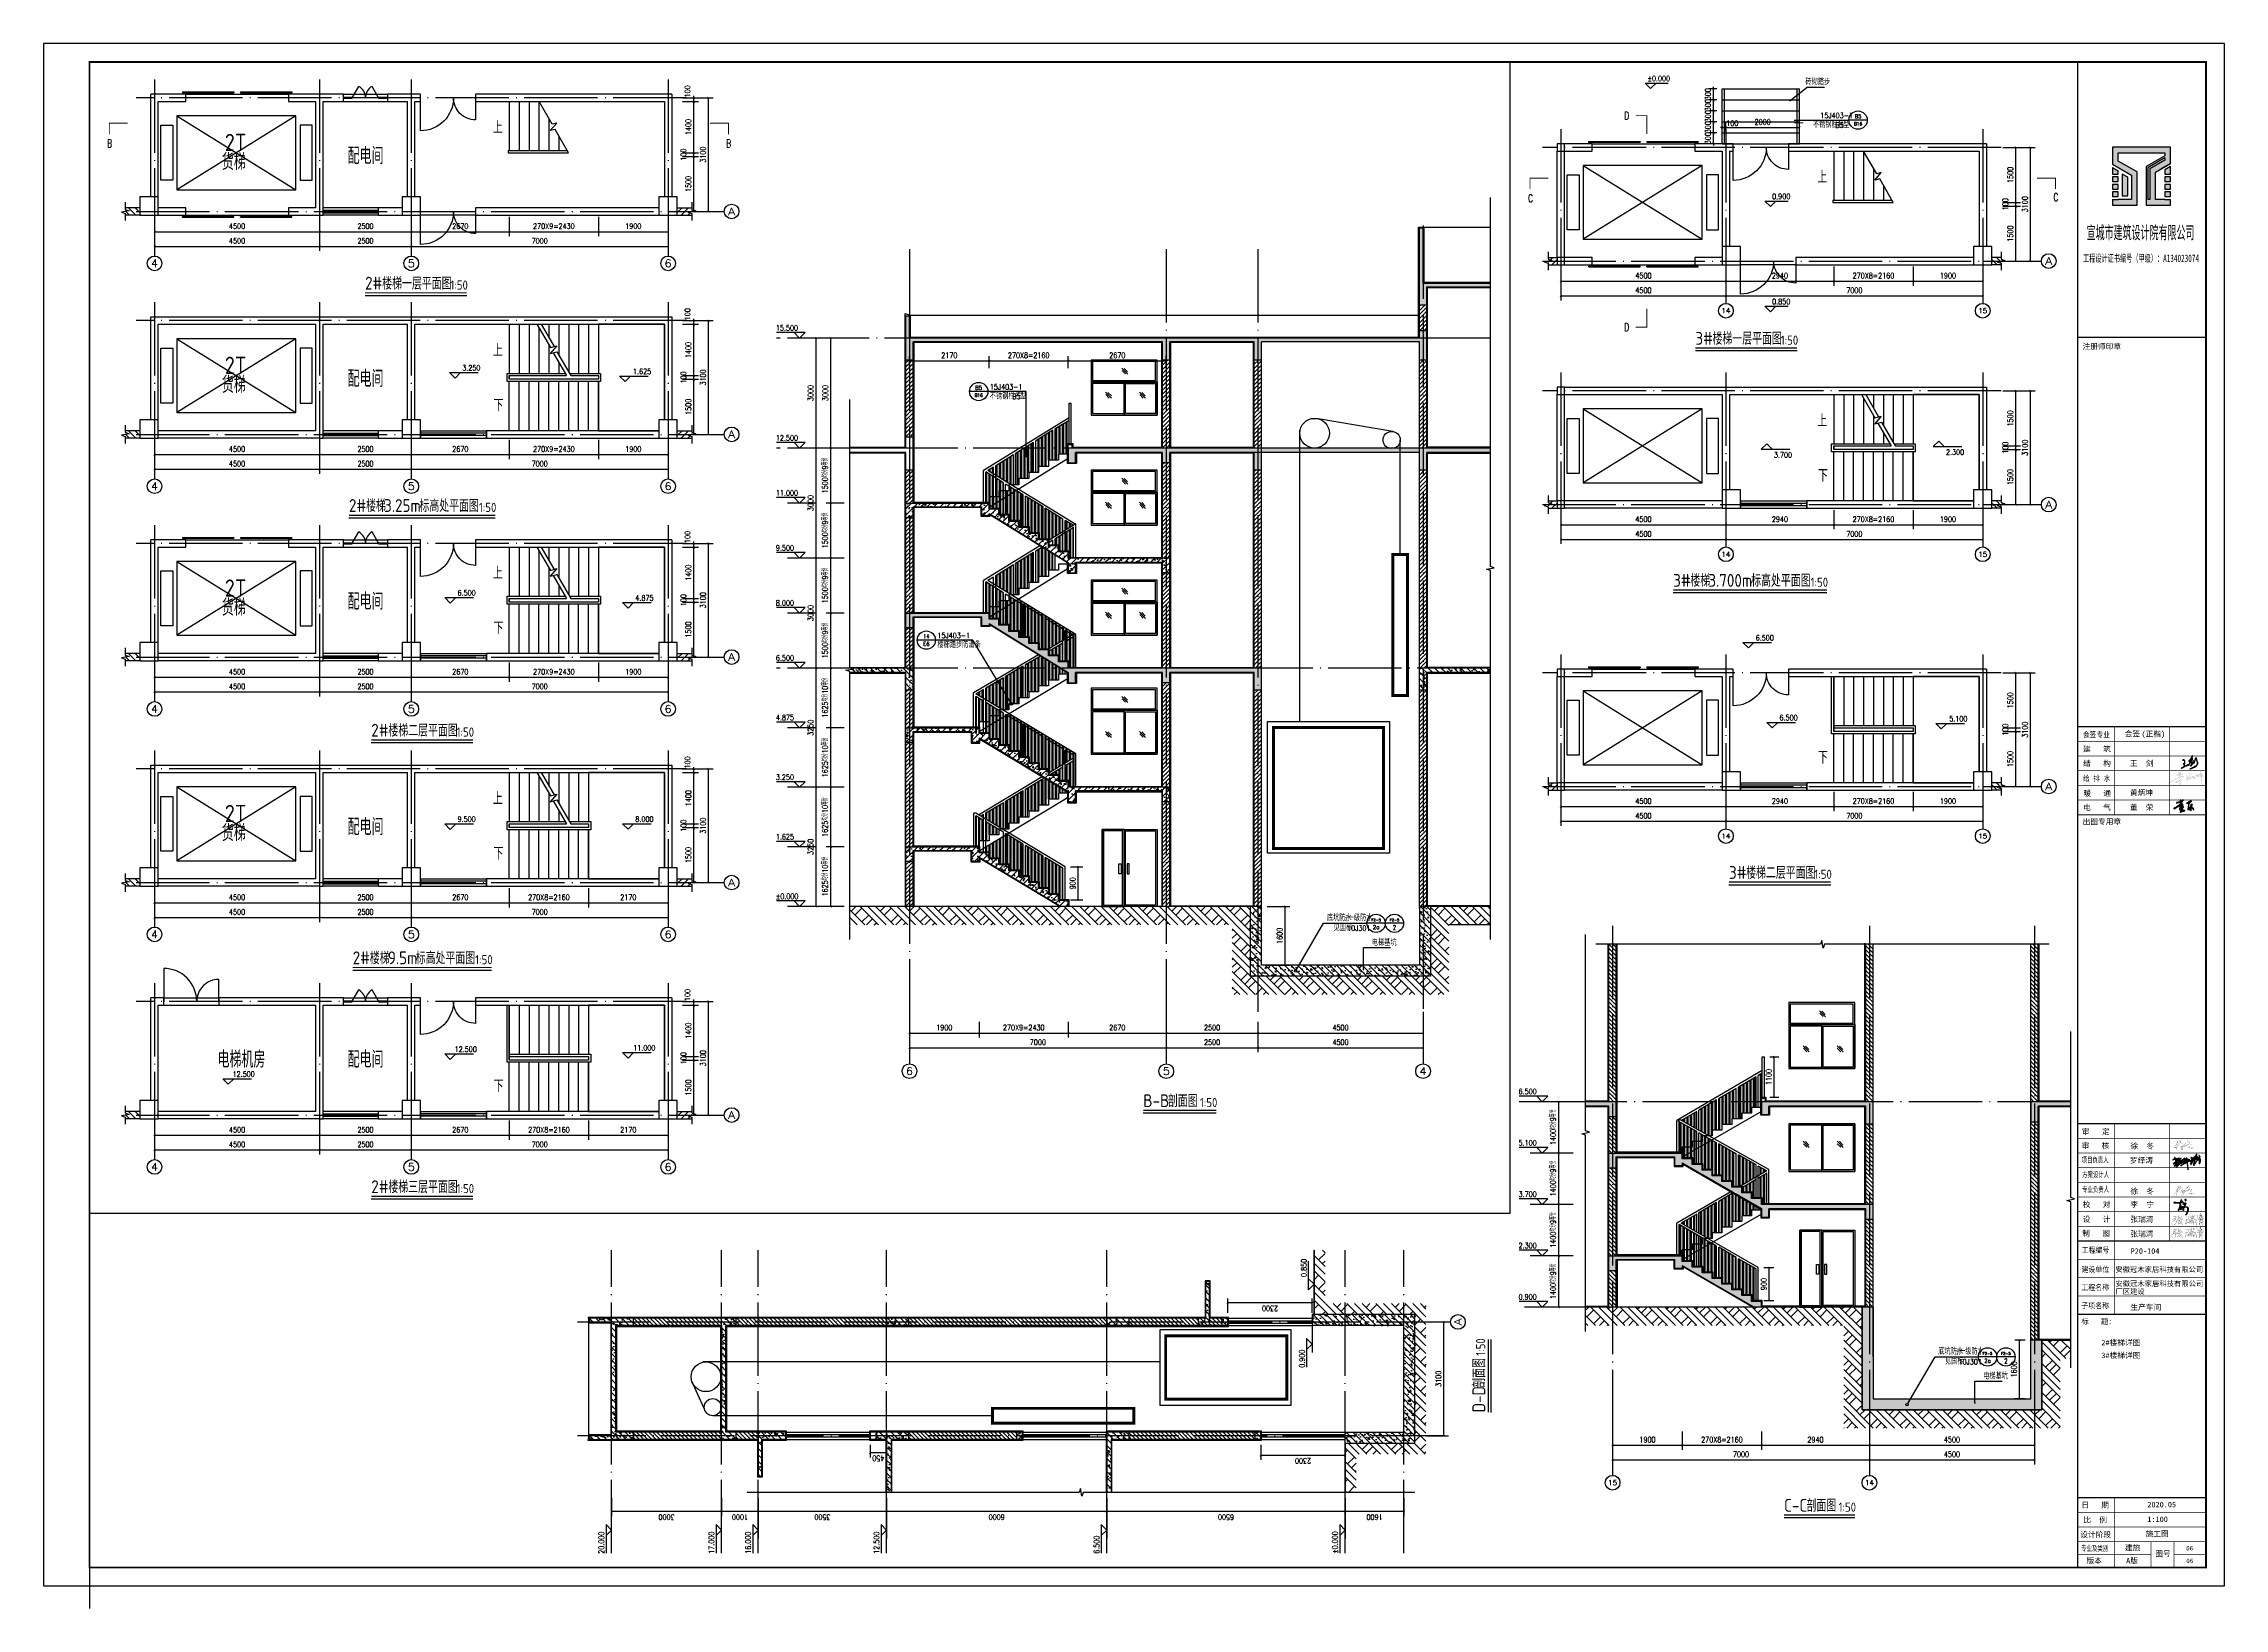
# Model space of a CAD drawing. Extents: x -4747 to 1060961, y -766984 to 396631.
# Drawn here: x 421921 to 481371, y -417530 to -374864 of the extents above; entities that cross this region are included whole.
import ezdxf
from ezdxf.enums import TextEntityAlignment as Align

# ---------------------------------------------------------------- set-up
doc = ezdxf.new("R2010")
doc.units = 0
doc.header["$LTSCALE"] = 1000
doc.header["$MEASUREMENT"] = 0
doc.linetypes.add('CONTINOUS', pattern=[0])
doc.linetypes.add('DOTE', pattern=[2.42, 2, -0.2, 0.02, -0.2])
doc.layers.get('0').update_dxf_attribs({"linetype": 'CONTINUOUS'})
doc.layers.get('DEFPOINTS').update_dxf_attribs({"linetype": 'CONTINUOUS'})
for name, color, linetype in [('AXIS', 3, 'CONTINUOUS'), ('AXIS_TEXT', 7, 'CONTINUOUS'), ('BZ_标准图框', 7, 'CONTINUOUS'), ('COLUMN', 9, 'CONTINUOUS'), ('DIM_ELEV', 3, 'CONTINUOUS'), ('DIM_IDEN', 3, 'CONTINUOUS'), ('DIM_LEAD', 3, 'CONTINUOUS'), ('DIM_SYMB', 3, 'CONTINUOUS'), ('DOTE', 1, 'DOTE'), ('PUB_DIM', 3, 'CONTINUOUS'), ('PUB_HATCH', 8, 'CONTINUOUS'), ('PUB_TEXT', 7, 'CONTINUOUS'), ('PUB_TITLE', 4, 'CONTINUOUS'), ('STAIR', 2, 'CONTINUOUS'), ('TK_图框线_', 45, 'CONTINUOUS'), ('WALL', 6, 'CONTINUOUS'), ('WINDOW', 4, 'CONTINUOUS'), ('剖面填充', 147, 'CONTINUOUS'), ('屋面', 4, 'CONTINUOUS'), ('栏杆', 56, 'CONTINUOUS'), ('窗户', 140, 'CONTINUOUS'), ('详图线条', 9, 'CONTINUOUS')]:
    doc.layers.add(name, color=color, linetype=linetype)
doc.styles.add('-宋体', font='')
doc.styles.add('_TCH_AXIS', font='COMPLEX', dxfattribs={"bigfont": 'GBCBIG'})
doc.styles.add('_TCH_DIM', font='SIMPLEX', dxfattribs={"bigfont": 'GBCBIG'})
doc.styles.add('_TCH_LABEL', font='COMPLEX', dxfattribs={"bigfont": 'GBCBIG'})
doc.styles.add('DIM_FONT', font='SIMPLEX', dxfattribs={"width": 0.7, "bigfont": 'GBCBIG'})
doc.styles.add('HT', font='simhei.ttf')
doc.styles.get("Standard").update_dxf_attribs({"font": 'gbenor.shx', "bigfont": 'gbcbig.shx'})
doc.styles.get('-宋体').set_extended_font_data('SimSun')
doc.dimstyles.new('DIMN50', dxfattribs={"dimscale": 0.5, "dimtxt": 300, "dimasz": 100, "dimexe": 250, "dimexo": 300, "dimgap": 150, "dimtad": 1, "dimdec": 0, "dimzin": 0, "dimtxsty": 'DIM_FONT', "dimblk": 'ARCHTICK', "dimcen": 0.09, "dimclrt": 7, "dimazin": 3, "dimtfac": 1, "dimtdec": 0, "dimtix": 1, "dimtmove": 0, "dimatfit": 3, "dimtolj": 1, "dimtzin": 0})
pattern_1 = [(135, (1343459.76, -271061.02), (88.388348, 88.388348), []), (130, (1343459.76, -271061.02), (-358.63009, -31.37607), [37.5, -412.5]), (185, (1343459.76, -271061.02), (69.37567, 376.09607), [30, -330]), (79.5486, (1343429.87, -271063.64), (-289.25469, 344.71977), [31.8701, -350.57106]), (133.8158, (1343459.76, -270961), (-533.62052, -82.7595), [56.25, -618.75]), (83.3644, (1343415.3, -270967.9), (-467.33135, 487.05894), [47.80514, -525.8565]), (188.8158, (1343459.76, -270961), (-467.33097, 487.0593), [45, -495]), (159, (1343409.76, -270986.02), (-298.45353, -201.30945), [37.5, -412.5]), (214, (1343409.76, -270986.02), (-121.65767, 362.57502), [30, -330]), (108.5486, (1343384.9, -271002.8), (-420.11131, 161.26525), [31.8701, -350.57106]), (142.5, (1343459.76, -271061.02), (-6.079928, 166.446927), [0, -326, 0, -335, 0, -331.25]), (172.5, (1343459.76, -271061.02), (-131.53477, 197.205856), [0, -191, 0, -318.5, 0, -126.25]), (212.5, (1343571.26, -271061.02), (-266.911218, -11.277436), [0, -125, 0, -390, 0, -517.5]), (222.5, (1343621.26, -271061.02), (-291.593085, 50.05249), [0, -162.5, 0, -259, 0, -367.5])]
pattern_2 = [(90, (1343459.76, -271061.02), (95.25, 7e-15), []), (90, (1343428.01, -271029.27), (95.25, 7e-15), [])]
pattern_3 = [(135, (1557737.6, -278436.83), (88.388348, 88.388348), []), (130, (1557737.6, -278436.83), (-358.63009, -31.37607), [37.5, -412.5]), (185, (1557737.6, -278436.83), (69.37567, 376.09607), [30, -330]), (79.5486, (1557707.72, -278439.44), (-289.25469, 344.71977), [31.8701, -350.57106]), (133.8158, (1557737.6, -278336.83), (-533.62052, -82.7595), [56.25, -618.75]), (83.3644, (1557693.14, -278343.7), (-467.33135, 487.05894), [47.80514, -525.8565]), (188.8158, (1557737.6, -278336.8), (-467.33097, 487.0593), [45, -495]), (159, (1557687.6, -278361.83), (-298.45353, -201.309445), [37.5, -412.5]), (214, (1557687.6, -278361.83), (-121.65767, 362.57502), [30, -330]), (108.5486, (1557662.74, -278378.6), (-420.11131, 161.26525), [31.8701, -350.57106]), (142.5, (1557737.6, -278436.83), (-6.079928, 166.446927), [0, -326, 0, -335, 0, -331.25]), (172.5, (1557737.6, -278436.83), (-131.53477, 197.205856), [0, -191, 0, -318.5, 0, -126.25]), (212.5, (1557849.1, -278436.83), (-266.911218, -11.277436), [0, -125, 0, -390, 0, -517.5]), (222.5, (1557899.1, -278436.83), (-291.593085, 50.05249), [0, -162.5, 0, -259, 0, -367.5])]
pattern_4 = [(45, (0, 0), (-56.126601, 56.126601), [])]
pattern_5 = [(45, (0, 0), (-88.388348, 88.388348), []), (50, (0, 0), (358.63009, -31.37607), [37.5, -412.5]), (355, (0, 0), (-69.37567, 376.09607), [30, -330]), (100.4514, (29.9, -2.6), (289.2547, 344.71977), [31.8701, -350.57106]), (46.1842, (0, 100), (533.62052, -82.7595), [56.25, -618.75]), (96.6356, (44.47, 93.1), (467.33135, 487.05894), [47.80514, -525.8565]), (351.1842, (0, 100), (467.33097, 487.0593), [45, -495]), (21, (50, 75), (298.45353, -201.30945), [37.5, -412.5]), (326, (50, 75), (121.65767, 362.57502), [30, -330]), (71.4514, (74.87, 58.22), (420.11131, 161.26525), [31.8701, -350.57106]), (37.5, (0, 0), (6.079928, 166.446927), [0, -326, 0, -335, 0, -331.25]), (7.5, (0, 0), (131.53477, 197.205856), [0, -191, 0, -318.5, 0, -126.25]), (327.5, (-111.5, 0), (266.911218, -11.277436), [0, -125, 0, -390, 0, -517.5]), (317.5, (-161.5, 0), (291.593085, 50.05249), [0, -162.5, 0, -259, 0, -367.5])]
pattern_6 = [(45, (-673231.21, 527273.34), (-88.388348, 88.388348), []), (50, (-673231.2, 527273.34), (358.63009, -31.37607), [37.5, -412.5]), (355, (-673231.2, 527273.34), (-69.37567, 376.09607), [30, -330]), (100.4514, (-673201.32, 527270.73), (289.25469, 344.71977), [31.8701, -350.57106]), (46.1842, (-673231.2, 527373.34), (533.62052, -82.7595), [56.25, -618.75]), (96.6356, (-673186.74, 527366.44), (467.33135, 487.05894), [47.80514, -525.8565]), (351.1842, (-673231.2, 527373.34), (467.33097, 487.0593), [45, -495]), (21, (-673181.2, 527348.34), (298.45353, -201.30945), [37.5, -412.5]), (326, (-673181.2, 527348.34), (121.65767, 362.57502), [30, -330]), (71.4514, (-673156.34, 527331.56), (420.11131, 161.26525), [31.8701, -350.57106]), (37.5, (-673231.21, 527273.34), (6.079928, 166.446927), [0, -326, 0, -335, 0, -331.25]), (7.5, (-673231.2, 527273.34), (131.53477, 197.205856), [0, -191, 0, -318.5, 0, -126.25]), (327.5, (-673342.71, 527273.34), (266.911218, -11.277436), [0, -125, 0, -390, 0, -517.5]), (317.5, (-673392.7, 527273.34), (291.593085, 50.05249), [0, -162.5, 0, -259, 0, -367.5])]
pattern_7 = [(45, (-631418.5, 630991.78), (-88.388348, 88.388348), []), (50, (-631418.5, 630991.78), (358.63009, -31.37607), [37.5, -412.5]), (355, (-631418.5, 630991.78), (-69.37567, 376.09607), [30, -330]), (100.4514, (-631388.6, 630989.16), (289.25469, 344.71977), [31.8701, -350.57106]), (46.1842, (-631418.5, 631091.8), (533.62052, -82.7595), [56.25, -618.75]), (96.6356, (-631374.03, 631084.9), (467.33135, 487.05894), [47.80514, -525.8565]), (351.1842, (-631418.5, 631091.8), (467.33097, 487.0593), [45, -495]), (21, (-631368.5, 631066.78), (298.45353, -201.30945), [37.5, -412.5]), (326, (-631368.5, 631066.78), (121.65767, 362.57502), [30, -330]), (71.4514, (-631343.63, 631050), (420.11131, 161.26525), [31.8701, -350.57106]), (37.5, (-631418.5, 630991.78), (6.079928, 166.446927), [0, -326, 0, -335, 0, -331.25]), (7.5, (-631418.5, 630991.78), (131.53477, 197.205856), [0, -191, 0, -318.5, 0, -126.25]), (327.5, (-631530, 630991.78), (266.911218, -11.277436), [0, -125, 0, -390, 0, -517.5]), (317.5, (-631580, 630991.78), (291.593085, 50.05249), [0, -162.5, 0, -259, 0, -367.5])]
pattern_8 = [(45, (-631418.5, 630991.78), (-56.126601, 56.126601), [])]

# ---------------------------------------------------------------- blocks, each defined once
blk = doc.blocks.new('_ARCHTICK')
at = {"color": 0, "linetype": 'BYBLOCK', "const_width": 0.4}
blk.add_lwpolyline([(-0.5, -0.5), (0.5, 0.5)], dxfattribs=at)
blk = doc.blocks.new('*D1642')
at = {"layer": 'DEFPOINTS', "color": 0}
for p in [(3221, 1931), (6321, 1931), (6321, 1283)]:
    blk.add_point(p, dxfattribs=at)
at = {"layer": 'PUB_DIM', "color": 0}
for p, q in [((3221, 1781), (3221, 1158)), ((3221, 1283), (6321, 1283)), ((6321, 1781), (6321, 1158))]:
    blk.add_line(p, q, dxfattribs=at)
at = {"layer": 'PUB_DIM', "color": 0, "xscale": 50, "yscale": 50, "zscale": 50, "rotation": 180}
blk.add_blockref('_ARCHTICK', (3221, 1283), dxfattribs=at)
at = {"layer": 'PUB_DIM', "color": 0, "xscale": 50, "yscale": 50, "zscale": 50}
blk.add_blockref('_ARCHTICK', (6321, 1283), dxfattribs=at)
at = {"layer": 'PUB_DIM', "color": 7, "insert": (4771, 1433), "char_height": 150, "attachment_point": 5, "style": 'DIM_FONT'}
blk.add_mtext('\\A1;3100', dxfattribs=at)
blk = doc.blocks.new('*D1643')
at = {"layer": 'DEFPOINTS', "color": 0}
for p in [(1149, 3976), (1676, 3976), (1676, 2376)]:
    blk.add_point(p, dxfattribs=at)
at = {"layer": 'PUB_DIM', "color": 0}
for p, q in [((1526, 3976), (1024, 3976)), ((1149, 2376), (1149, 3976)), ((1526, 2376), (1024, 2376))]:
    blk.add_line(p, q, dxfattribs=at)
at = {"layer": 'PUB_DIM', "color": 0, "xscale": 50, "yscale": 50, "zscale": 50}
for p, rotation in [((1149, 3976), 90), ((1149, 2376), 270)]:
    blk.add_blockref('_ARCHTICK', p, dxfattribs=dict(at, rotation=rotation))
at = {"layer": 'PUB_DIM', "color": 7, "insert": (999, 3176), "char_height": 150, "attachment_point": 5, "rotation": 90, "style": 'DIM_FONT'}
blk.add_mtext('\\A1;1600', dxfattribs=at)
blk = doc.blocks.new('*D1644')
at = {"layer": 'DEFPOINTS', "color": 0}
for p in [(1149, 10476), (1676, 10476), (1676, 3976)]:
    blk.add_point(p, dxfattribs=at)
at = {"layer": 'PUB_DIM', "color": 0}
for p, q in [((1526, 10476), (1024, 10476)), ((1149, 3976), (1149, 10476)), ((1526, 3976), (1024, 3976))]:
    blk.add_line(p, q, dxfattribs=at)
at = {"layer": 'PUB_DIM', "color": 0, "xscale": 50, "yscale": 50, "zscale": 50}
for p, rotation in [((1149, 10476), 90), ((1149, 3976), 270)]:
    blk.add_blockref('_ARCHTICK', p, dxfattribs=dict(at, rotation=rotation))
at = {"layer": 'PUB_DIM', "color": 7, "insert": (999, 7226), "char_height": 150, "attachment_point": 5, "rotation": 90, "style": 'DIM_FONT'}
blk.add_mtext('\\A1;6500', dxfattribs=at)
blk = doc.blocks.new('*D1645')
at = {"layer": 'DEFPOINTS', "color": 0}
for p in [(1149, 16476), (1676, 16476), (1676, 10476)]:
    blk.add_point(p, dxfattribs=at)
at = {"layer": 'PUB_DIM', "color": 0}
for p, q in [((1526, 16476), (1024, 16476)), ((1149, 10476), (1149, 16476)), ((1526, 10476), (1024, 10476))]:
    blk.add_line(p, q, dxfattribs=at)
at = {"layer": 'PUB_DIM', "color": 0, "xscale": 50, "yscale": 50, "zscale": 50}
for p, rotation in [((1149, 16476), 90), ((1149, 10476), 270)]:
    blk.add_blockref('_ARCHTICK', p, dxfattribs=dict(at, rotation=rotation))
at = {"layer": 'PUB_DIM', "color": 7, "insert": (999, 13476), "char_height": 150, "attachment_point": 5, "rotation": 90, "style": 'DIM_FONT'}
blk.add_mtext('\\A1;6000', dxfattribs=at)
blk = doc.blocks.new('*D1646')
at = {"layer": 'DEFPOINTS', "color": 0}
for p in [(1149, 19976), (1676, 19976), (1676, 16476)]:
    blk.add_point(p, dxfattribs=at)
at = {"layer": 'PUB_DIM', "color": 0}
for p, q in [((1526, 19976), (1024, 19976)), ((1149, 16476), (1149, 19976)), ((1526, 16476), (1024, 16476))]:
    blk.add_line(p, q, dxfattribs=at)
at = {"layer": 'PUB_DIM', "color": 0, "xscale": 50, "yscale": 50, "zscale": 50}
for p, rotation in [((1149, 19976), 90), ((1149, 16476), 270)]:
    blk.add_blockref('_ARCHTICK', p, dxfattribs=dict(at, rotation=rotation))
at = {"layer": 'PUB_DIM', "color": 7, "insert": (999, 18226), "char_height": 150, "attachment_point": 5, "rotation": 90, "style": 'DIM_FONT'}
blk.add_mtext('\\A1;3500', dxfattribs=at)
blk = doc.blocks.new('*D1647')
at = {"layer": 'DEFPOINTS', "color": 0}
for p in [(1149, 20976), (1676, 20976), (1676, 19976)]:
    blk.add_point(p, dxfattribs=at)
at = {"layer": 'PUB_DIM', "color": 0}
for p, q in [((1526, 20976), (1024, 20976)), ((1149, 19976), (1149, 20976)), ((1526, 19976), (1024, 19976))]:
    blk.add_line(p, q, dxfattribs=at)
at = {"layer": 'PUB_DIM', "color": 0, "xscale": 50, "yscale": 50, "zscale": 50}
for p, rotation in [((1149, 20976), 90), ((1149, 19976), 270)]:
    blk.add_blockref('_ARCHTICK', p, dxfattribs=dict(at, rotation=rotation))
at = {"layer": 'PUB_DIM', "color": 7, "insert": (999, 20476), "char_height": 150, "attachment_point": 5, "rotation": 90, "style": 'DIM_FONT'}
blk.add_mtext('\\A1;1000', dxfattribs=at)
blk = doc.blocks.new('*D1648')
at = {"layer": 'DEFPOINTS', "color": 0}
for p in [(1149, 23976), (1676, 23976), (1676, 20976)]:
    blk.add_point(p, dxfattribs=at)
at = {"layer": 'PUB_DIM', "color": 0}
for p, q in [((1526, 23976), (1024, 23976)), ((1149, 20976), (1149, 23976)), ((1526, 20976), (1024, 20976))]:
    blk.add_line(p, q, dxfattribs=at)
at = {"layer": 'PUB_DIM', "color": 0, "xscale": 50, "yscale": 50, "zscale": 50}
for p, rotation in [((1149, 23976), 90), ((1149, 20976), 270)]:
    blk.add_blockref('_ARCHTICK', p, dxfattribs=dict(at, rotation=rotation))
at = {"layer": 'PUB_DIM', "color": 7, "insert": (999, 22476), "char_height": 150, "attachment_point": 5, "rotation": 90, "style": 'DIM_FONT'}
blk.add_mtext('\\A1;3000', dxfattribs=at)
blk = doc.blocks.new('*D1649')
at = {"layer": 'DEFPOINTS', "color": 0}
for p in [(2684, 6276), (3121, 6276), (3121, 3976)]:
    blk.add_point(p, dxfattribs=at)
at = {"layer": 'PUB_DIM', "color": 0}
for p, q in [((2971, 6276), (2559, 6276)), ((2684, 3976), (2684, 6276)), ((2971, 3976), (2559, 3976))]:
    blk.add_line(p, q, dxfattribs=at)
at = {"layer": 'PUB_DIM', "color": 0, "xscale": 50, "yscale": 50, "zscale": 50}
for p, rotation in [((2684, 6276), 90), ((2684, 3976), 270)]:
    blk.add_blockref('_ARCHTICK', p, dxfattribs=dict(at, rotation=rotation))
at = {"layer": 'PUB_DIM', "color": 7, "insert": (2534, 5126), "char_height": 150, "attachment_point": 5, "rotation": 90, "style": 'DIM_FONT'}
blk.add_mtext('\\A1;2300', dxfattribs=at)
blk = doc.blocks.new('*D1650')
at = {"layer": 'DEFPOINTS', "color": 0}
for p in [(6421, 7176), (6839, 7176), (6421, 4876)]:
    blk.add_point(p, dxfattribs=at)
at = {"layer": 'PUB_DIM', "color": 0}
for p, q in [((6571, 7176), (6964, 7176)), ((6839, 4876), (6839, 7176)), ((6571, 4876), (6964, 4876))]:
    blk.add_line(p, q, dxfattribs=at)
at = {"layer": 'PUB_DIM', "color": 0, "xscale": 50, "yscale": 50, "zscale": 50}
for p, rotation in [((6839, 7176), 90), ((6839, 4876), 270)]:
    blk.add_blockref('_ARCHTICK', p, dxfattribs=dict(at, rotation=rotation))
at = {"layer": 'PUB_DIM', "color": 7, "insert": (6689, 6026), "char_height": 150, "attachment_point": 5, "rotation": 90, "style": 'DIM_FONT'}
blk.add_mtext('\\A1;2300', dxfattribs=at)
blk = doc.blocks.new('*D1651')
at = {"layer": 'DEFPOINTS', "color": 0}
for p in [(2754, 16926), (3121, 16926), (3121, 16476)]:
    blk.add_point(p, dxfattribs=at)
at = {"layer": 'PUB_DIM', "color": 0}
for p, q in [((2971, 16926), (2629, 16926)), ((2754, 16476), (2754, 16926)), ((2971, 16476), (2629, 16476))]:
    blk.add_line(p, q, dxfattribs=at)
at = {"layer": 'PUB_DIM', "color": 0, "xscale": 50, "yscale": 50, "zscale": 50}
for p, rotation in [((2754, 16926), 90), ((2754, 16476), 270)]:
    blk.add_blockref('_ARCHTICK', p, dxfattribs=dict(at, rotation=rotation))
at = {"layer": 'PUB_DIM', "color": 7, "insert": (2604, 16701), "char_height": 150, "attachment_point": 5, "rotation": 90, "style": 'DIM_FONT'}
blk.add_mtext('\\A1;450', dxfattribs=at)
blk = doc.blocks.new('罗绎涛')
at = {"linetype": 'CONTINUOUS'}
h = blk.add_hatch(color=0, dxfattribs=at)
h.paths.add_polyline_path([(601, 1412), (568, 1389), (557, 1383), (541, 1369), (533, 1363), (531, 1363), (519, 1351), (522, 1344), (528, 1344), (566, 1368), (585, 1383), (601, 1392), (599, 1329), (566, 1295), (549, 1270), (548, 1267), (550, 1262), (557, 1261), (574, 1271), (579, 1276), (588, 1281), (656, 1338), (682, 1363), (709, 1386), (731, 1408), (735, 1409), (740, 1414), (741, 1413), (753, 1418), (760, 1419), (707, 1368), (678, 1332), (653, 1294), (645, 1279), (639, 1262), (639, 1256), (643, 1250), (647, 1248), (656, 1251), (672, 1264), (729, 1324), (729, 1326), (756, 1356), (757, 1360), (764, 1367), (781, 1396), (785, 1412), (783, 1425), (804, 1445), (810, 1448), (815, 1454), (863, 1490), (870, 1493), (877, 1500), (913, 1523), (900, 1508), (887, 1497), (871, 1480), (843, 1460), (826, 1444), (820, 1436), (820, 1433), (827, 1429), (878, 1474), (885, 1477), (893, 1483), (896, 1483), (912, 1490), (918, 1490), (914, 1482), (899, 1463), (865, 1429), (862, 1428), (856, 1421), (831, 1400), (807, 1384), (803, 1384), (802, 1381), (785, 1367), (787, 1361), (791, 1359), (837, 1393), (840, 1393), (843, 1396), (848, 1397), (865, 1406), (902, 1418), (915, 1418), (919, 1416), (919, 1411), (916, 1406), (914, 1398), (891, 1367), (849, 1326), (827, 1308), (803, 1294), (793, 1295), (785, 1305), (783, 1304), (783, 1297), (792, 1288), (804, 1286), (824, 1295), (845, 1310), (868, 1332), (877, 1332), (880, 1335), (884, 1336), (898, 1346), (903, 1347), (907, 1351), (956, 1378), (987, 1393), (990, 1396), (1002, 1400), (1006, 1404), (1023, 1412), (1026, 1400), (1025, 1398), (1027, 1390), (1037, 1237), (1041, 1216), (1040, 1214), (1042, 1208), (1043, 1194), (1047, 1182), (1046, 1178), (1052, 1157), (1052, 1151), (1057, 1136), (1057, 1131), (1060, 1128), (1062, 1129), (1062, 1135), (1058, 1151), (1057, 1167), (1054, 1176), (1054, 1188), (1052, 1191), (1053, 1196), (1051, 1198), (1052, 1202), (1048, 1220), (1049, 1225), (1048, 1235), (1046, 1239), (1047, 1246), (1045, 1257), (1043, 1295), (1044, 1302), (1042, 1306), (1043, 1310), (1041, 1326), (1041, 1356), (1039, 1362), (1040, 1375), (1038, 1376), (1039, 1386), (1037, 1388), (1038, 1393), (1036, 1399), (1037, 1407), (1035, 1412), (1035, 1418), (1043, 1423), (1050, 1425), (1058, 1430), (1060, 1429), (1062, 1432), (1072, 1435), (1097, 1448), (1115, 1454), (1118, 1457), (1118, 1461), (1115, 1464), (1083, 1455), (1109, 1474), (1118, 1486), (1118, 1490), (1114, 1493), (1107, 1493), (1102, 1490), (1097, 1490), (1070, 1481), (1063, 1477), (1024, 1462), (1024, 1467), (1032, 1473), (1036, 1473), (1037, 1475), (1063, 1490), (1069, 1496), (1073, 1505), (1071, 1509), (1065, 1514), (1039, 1520), (1037, 1519), (1022, 1522), (1010, 1522), (1011, 1527), (1002, 1560), (997, 1566), (988, 1565), (985, 1561), (987, 1559), (991, 1560), (991, 1556), (995, 1549), (1000, 1521), (959, 1521), (953, 1519), (948, 1514), (948, 1508), (952, 1502), (951, 1501), (955, 1493), (963, 1460), (968, 1447), (942, 1433), (930, 1423), (930, 1419), (933, 1416), (946, 1417), (948, 1419), (953, 1419), (978, 1429), (988, 1419), (996, 1416), (1003, 1416), (1010, 1423), (1014, 1445), (1017, 1447), (1022, 1425), (996, 1409), (965, 1394), (951, 1385), (943, 1382), (938, 1378), (924, 1372), (923, 1370), (909, 1363), (904, 1362), (893, 1355), (906, 1370), (921, 1391), (928, 1406), (929, 1416), (927, 1421), (922, 1425), (911, 1428), (899, 1427), (890, 1423), (875, 1420), (860, 1413), (898, 1449), (912, 1464), (924, 1480), (929, 1495), (929, 1497), (925, 1501), (915, 1501), (898, 1495), (919, 1515), (920, 1518), (931, 1530), (933, 1541), (931, 1543), (925, 1542), (886, 1516), (873, 1509), (864, 1501), (824, 1473), (822, 1470), (815, 1466), (794, 1447), (771, 1430), (759, 1430), (747, 1426), (751, 1429), (764, 1447), (767, 1447), (766, 1450), (769, 1456), (772, 1458), (773, 1466), (777, 1471), (775, 1472), (776, 1479), (771, 1487), (759, 1488), (754, 1486), (767, 1494), (796, 1523), (798, 1529), (799, 1528), (803, 1533), (801, 1542), (774, 1545), (754, 1543), (742, 1544), (734, 1542), (706, 1542), (700, 1540), (693, 1541), (688, 1539), (668, 1537), (647, 1537), (642, 1535), (637, 1536), (634, 1534), (630, 1535), (601, 1531), (597, 1547), (585, 1571), (580, 1576), (575, 1578), (573, 1579), (568, 1575), (568, 1570), (570, 1568), (574, 1570), (579, 1565), (592, 1531), (591, 1529), (564, 1525), (556, 1522), (549, 1522), (522, 1513), (518, 1513), (504, 1503), (506, 1497), (512, 1494), (514, 1499), (537, 1508), (594, 1519), (599, 1476), (598, 1474), (600, 1456)])
h.paths.add_polyline_path([(610, 1399), (614, 1404), (642, 1426), (672, 1444), (724, 1467), (748, 1475), (756, 1476), (758, 1478), (761, 1477), (764, 1478), (766, 1476), (764, 1467), (753, 1445), (729, 1418), (721, 1414), (718, 1414), (715, 1411), (697, 1403), (674, 1389), (640, 1364), (606, 1335), (610, 1379)], flags=16)
h.paths.add_polyline_path([(611, 1419), (609, 1423), (610, 1456), (607, 1489), (613, 1489), (613, 1496), (615, 1501), (623, 1506), (626, 1506), (630, 1502), (632, 1497), (643, 1481), (645, 1481), (650, 1476), (660, 1472), (671, 1472), (683, 1476), (700, 1487), (676, 1465), (654, 1466), (652, 1464), (656, 1461), (670, 1460), (653, 1445), (641, 1437), (637, 1436), (633, 1432), (622, 1427)], flags=16)
h.paths.add_polyline_path([(679, 1381), (709, 1398), (710, 1399), (697, 1385), (626, 1323), (582, 1290), (573, 1281), (565, 1277), (565, 1279), (596, 1312), (600, 1312), (606, 1322), (630, 1344)], flags=16)
h.paths.add_polyline_path([(653, 1486), (659, 1484), (660, 1482), (673, 1482), (675, 1484), (685, 1487), (699, 1497), (706, 1500), (746, 1528), (753, 1527), (753, 1521), (745, 1512), (690, 1466), (717, 1475), (747, 1490), (769, 1508), (785, 1526), (788, 1532), (787, 1533), (747, 1533), (659, 1526), (657, 1527), (604, 1520), (604, 1516), (606, 1504), (612, 1511), (622, 1517), (632, 1516), (641, 1506)], flags=17)
h.paths.add_polyline_path([(691, 1337), (695, 1340), (695, 1342), (700, 1344), (702, 1349), (705, 1351), (704, 1353), (707, 1354), (707, 1356), (719, 1367), (721, 1371), (723, 1371), (741, 1389), (742, 1392), (746, 1393), (752, 1399), (753, 1402), (755, 1402), (772, 1418), (774, 1419), (774, 1406), (763, 1381), (755, 1372), (746, 1358), (739, 1352), (738, 1349), (710, 1318), (709, 1315), (683, 1289), (678, 1282), (655, 1262), (650, 1260), (650, 1266), (660, 1289), (674, 1309), (674, 1312), (687, 1328), (687, 1330), (692, 1336)], flags=16)
h.paths.add_polyline_path([(961, 1433), (970, 1439), (972, 1439), (973, 1437)], flags=16)
h.paths.add_polyline_path([(961, 1492), (960, 1505), (958, 1509), (966, 1511), (988, 1511), (1001, 1511), (1003, 1509), (1002, 1504), (1004, 1495), (1004, 1484), (999, 1480), (994, 1471), (994, 1467), (997, 1461), (992, 1460), (987, 1456), (975, 1450), (972, 1454), (968, 1466), (968, 1471)], flags=16)
h.paths.add_polyline_path([(977, 1443), (1001, 1456), (1003, 1456), (1005, 1454), (1003, 1451), (980, 1441), (978, 1441)], flags=16)
h.paths.add_polyline_path([(985, 1432), (986, 1434), (1004, 1443), (1002, 1431), (998, 1424), (993, 1425)], flags=16)
h.paths.add_polyline_path([(1003, 1467), (1004, 1469), (1004, 1465)], flags=16)
h.paths.add_polyline_path([(1014, 1484), (1012, 1509), (1012, 1511), (1014, 1511), (1027, 1511), (1044, 1509), (1052, 1506), (1057, 1506), (1062, 1502), (1054, 1494), (1042, 1486), (1034, 1483), (1029, 1478), (1019, 1474)], flags=16)
h.paths.add_polyline_path([(1028, 1451), (1029, 1454), (1043, 1459), (1049, 1463), (1060, 1466), (1062, 1469), (1067, 1469), (1076, 1474), (1084, 1475), (1095, 1480), (1099, 1480), (1101, 1482), (1104, 1482), (1087, 1466), (1066, 1452), (1039, 1449), (1035, 1451)], flags=16)
h.paths.add_polyline_path([(1030, 1436), (1030, 1446), (1032, 1446), (1039, 1444), (1049, 1445), (1052, 1443), (1050, 1443), (1043, 1437), (1035, 1434), (1033, 1432)], flags=16)
h.paths.add_polyline_path([(1060, 1441), (1069, 1447), (1073, 1448), (1075, 1448), (1069, 1444)], flags=16)
h.paths.add_polyline_path([(1211, 1453), (1205, 1452), (1203, 1450), (1196, 1448), (1195, 1446), (1192, 1446), (1189, 1443), (1186, 1443), (1167, 1432), (1162, 1428), (1163, 1423), (1169, 1421), (1187, 1432), (1207, 1442), (1211, 1442), (1205, 1418), (1197, 1397), (1175, 1352), (1169, 1343), (1162, 1337), (1156, 1340), (1154, 1351), (1154, 1361), (1156, 1368), (1156, 1378), (1154, 1379), (1150, 1374), (1151, 1368), (1149, 1363), (1148, 1348), (1151, 1335), (1158, 1329), (1167, 1330), (1181, 1344), (1197, 1375), (1198, 1380), (1201, 1384), (1214, 1414), (1221, 1441), (1221, 1446), (1226, 1451), (1298, 1487), (1280, 1429), (1281, 1427), (1275, 1409), (1267, 1374), (1264, 1369), (1265, 1367), (1259, 1344), (1255, 1311), (1259, 1306), (1264, 1303), (1273, 1307), (1284, 1319), (1284, 1321), (1290, 1328), (1290, 1330), (1293, 1332), (1299, 1343), (1314, 1364), (1313, 1365), (1319, 1372), (1321, 1378), (1329, 1387), (1328, 1388), (1332, 1392), (1334, 1398), (1343, 1408), (1344, 1412), (1364, 1436), (1368, 1443), (1404, 1478), (1415, 1487), (1417, 1487), (1419, 1490), (1438, 1502), (1438, 1504), (1442, 1505), (1465, 1520), (1482, 1526), (1485, 1525), (1491, 1518), (1495, 1505), (1494, 1504), (1497, 1482), (1497, 1469), (1495, 1452), (1493, 1447), (1493, 1431), (1489, 1421), (1486, 1403), (1475, 1374), (1471, 1388), (1472, 1396), (1470, 1398), (1470, 1424), (1472, 1427), (1471, 1433), (1473, 1444), (1472, 1446), (1474, 1449), (1474, 1459), (1476, 1461), (1477, 1470), (1480, 1475), (1480, 1479), (1482, 1480), (1481, 1483), (1483, 1485), (1484, 1492), (1487, 1498), (1486, 1504), (1483, 1507), (1479, 1503), (1479, 1499), (1476, 1496), (1469, 1479), (1462, 1450), (1461, 1427), (1459, 1422), (1459, 1391), (1461, 1388), (1460, 1387), (1462, 1382), (1462, 1376), (1468, 1363), (1477, 1357), (1479, 1359), (1481, 1358), (1485, 1364), (1484, 1366), (1489, 1373), (1493, 1389), (1495, 1391), (1497, 1399), (1496, 1400), (1498, 1401), (1498, 1407), (1499, 1405), (1501, 1409), (1500, 1411), (1502, 1413), (1502, 1421), (1504, 1425), (1504, 1434), (1508, 1442), (1505, 1444), (1508, 1451), (1507, 1457), (1509, 1474), (1508, 1490), (1506, 1495), (1507, 1502), (1505, 1505), (1503, 1519), (1498, 1528), (1487, 1535), (1474, 1534), (1453, 1524), (1411, 1494), (1381, 1467), (1351, 1434), (1351, 1432), (1332, 1408), (1307, 1369), (1305, 1368), (1299, 1357), (1281, 1333), (1280, 1329), (1265, 1314), (1271, 1355), (1274, 1362), (1273, 1364), (1277, 1374), (1276, 1376), (1278, 1378), (1278, 1384), (1282, 1391), (1281, 1394), (1284, 1399), (1284, 1406), (1287, 1412), (1287, 1417), (1291, 1427), (1291, 1432), (1293, 1435), (1299, 1460), (1301, 1462), (1300, 1463), (1306, 1477), (1306, 1481), (1314, 1496), (1361, 1519), (1372, 1524), (1375, 1524), (1393, 1534), (1396, 1534), (1399, 1537), (1410, 1541), (1421, 1548), (1427, 1549), (1454, 1564), (1474, 1579), (1482, 1588), (1486, 1600), (1488, 1602), (1486, 1604), (1487, 1611), (1484, 1615), (1480, 1626), (1473, 1634), (1472, 1638), (1461, 1649), (1459, 1653), (1456, 1655), (1451, 1654), (1464, 1639), (1472, 1627), (1472, 1624), (1475, 1622), (1478, 1613), (1478, 1602), (1475, 1594), (1458, 1578), (1437, 1565), (1403, 1548), (1400, 1548), (1387, 1540), (1384, 1540), (1380, 1537), (1375, 1536), (1369, 1532), (1366, 1532), (1352, 1525), (1375, 1539), (1396, 1554), (1399, 1558), (1408, 1563), (1417, 1572), (1420, 1579), (1419, 1586), (1414, 1588), (1391, 1585), (1388, 1583), (1368, 1579), (1345, 1571), (1378, 1595), (1389, 1611), (1389, 1618), (1378, 1625), (1362, 1627), (1344, 1625), (1347, 1643), (1349, 1646), (1350, 1654), (1353, 1660), (1354, 1668), (1357, 1673), (1359, 1683), (1366, 1688), (1380, 1686), (1384, 1687), (1383, 1691), (1366, 1696), (1364, 1697), (1358, 1696), (1349, 1686), (1341, 1662), (1333, 1623), (1306, 1617), (1284, 1605), (1272, 1596), (1258, 1582), (1255, 1576), (1250, 1572), (1239, 1558), (1240, 1555), (1256, 1567), (1256, 1569), (1259, 1569), (1272, 1584), (1282, 1592), (1305, 1606), (1330, 1612), (1322, 1580), (1323, 1578), (1321, 1576), (1318, 1562), (1305, 1555), (1265, 1540), (1244, 1529), (1232, 1525), (1227, 1520), (1227, 1518), (1231, 1514), (1235, 1514), (1268, 1528), (1281, 1536), (1284, 1536), (1298, 1543), (1315, 1549), (1313, 1538), (1311, 1536), (1307, 1515), (1304, 1510), (1303, 1503), (1298, 1498), (1223, 1460), (1219, 1472), (1208, 1479), (1192, 1479), (1169, 1472), (1186, 1490), (1186, 1492), (1195, 1501), (1198, 1507), (1208, 1518), (1208, 1521), (1215, 1530), (1215, 1533), (1221, 1542), (1223, 1548), (1223, 1562), (1218, 1569), (1212, 1572), (1176, 1574), (1167, 1571), (1159, 1565), (1157, 1561), (1158, 1557), (1156, 1555), (1158, 1551), (1162, 1551), (1169, 1561), (1177, 1564), (1198, 1564), (1212, 1560), (1214, 1552), (1207, 1533), (1205, 1532), (1194, 1512), (1191, 1510), (1191, 1508), (1178, 1493), (1178, 1491), (1159, 1470), (1153, 1465), (1147, 1463), (1130, 1453), (1122, 1446), (1121, 1442), (1125, 1438), (1129, 1438), (1158, 1458), (1172, 1464), (1191, 1469), (1207, 1469), (1212, 1461)])
h.paths.add_polyline_path([(1314, 1508), (1316, 1509), (1316, 1513), (1319, 1520), (1318, 1523), (1321, 1527), (1321, 1534), (1325, 1541), (1324, 1543), (1326, 1546), (1328, 1549), (1328, 1554), (1355, 1565), (1406, 1578), (1409, 1578), (1409, 1576), (1400, 1566), (1367, 1541), (1357, 1536), (1347, 1528), (1316, 1509), (1316, 1509)], flags=16)
h.paths.add_polyline_path([(1331, 1571), (1352, 1583), (1358, 1589), (1360, 1589), (1375, 1604), (1379, 1611), (1379, 1614), (1373, 1616), (1361, 1616), (1349, 1616), (1341, 1613), (1343, 1612), (1341, 1611), (1339, 1598), (1332, 1580)], flags=17)
at = {"linetype": 'CONTINUOUS', "elevation": 15943667}
for points in [[(1366, 1696), (1364, 1697), (1358, 1696), (1349, 1686), (1341, 1662), (1333, 1623), (1306, 1617), (1284, 1605), (1272, 1596), (1258, 1582), (1255, 1576), (1250, 1572), (1239, 1558), (1240, 1555), (1256, 1567), (1256, 1569), (1259, 1569), (1272, 1584), (1282, 1592), (1305, 1606), (1330, 1612), (1322, 1580), (1323, 1578), (1321, 1576), (1318, 1562), (1305, 1555), (1265, 1540), (1244, 1529), (1232, 1525), (1227, 1520), (1227, 1518), (1231, 1514), (1235, 1514), (1268, 1528), (1281, 1536), (1284, 1536), (1298, 1543), (1315, 1549), (1313, 1538), (1311, 1536), (1307, 1515), (1304, 1510), (1303, 1503), (1298, 1498), (1223, 1460), (1219, 1472), (1208, 1479), (1192, 1479), (1169, 1472), (1186, 1490), (1186, 1492), (1195, 1501), (1198, 1507), (1208, 1518), (1208, 1521), (1215, 1530), (1215, 1533), (1221, 1542), (1223, 1548), (1223, 1562), (1218, 1569), (1212, 1572), (1176, 1574), (1167, 1571), (1159, 1565), (1157, 1561), (1158, 1557), (1156, 1555), (1158, 1551), (1162, 1551), (1169, 1561), (1177, 1564), (1198, 1564), (1212, 1560), (1214, 1552), (1207, 1533), (1205, 1532), (1194, 1512), (1191, 1510), (1191, 1508), (1178, 1493), (1178, 1491), (1159, 1470), (1153, 1465), (1147, 1463), (1130, 1453), (1122, 1446), (1121, 1442), (1125, 1438), (1129, 1438), (1158, 1458), (1172, 1464), (1191, 1469), (1207, 1469), (1212, 1461), (1211, 1453), (1205, 1452), (1203, 1450), (1196, 1448), (1195, 1446), (1192, 1446), (1189, 1443), (1186, 1443), (1167, 1432), (1162, 1428), (1163, 1423), (1169, 1421), (1187, 1432), (1207, 1442), (1211, 1442), (1205, 1418), (1197, 1397), (1175, 1352), (1169, 1343), (1162, 1337), (1156, 1340), (1154, 1351), (1154, 1361), (1156, 1368), (1156, 1378), (1154, 1379), (1150, 1374), (1151, 1368), (1149, 1363), (1148, 1348), (1151, 1335), (1158, 1329), (1167, 1330), (1181, 1344), (1197, 1375), (1198, 1380), (1201, 1384), (1214, 1414), (1221, 1441), (1221, 1446), (1226, 1451), (1298, 1487), (1280, 1429), (1281, 1427), (1275, 1409), (1267, 1374), (1264, 1369), (1265, 1367), (1259, 1344), (1255, 1311), (1259, 1306), (1264, 1303), (1273, 1307), (1284, 1319), (1284, 1321), (1290, 1328), (1290, 1330), (1293, 1332), (1299, 1343), (1314, 1364), (1313, 1365), (1319, 1372), (1321, 1378), (1329, 1387), (1328, 1388), (1332, 1392), (1334, 1398), (1343, 1408), (1344, 1412), (1364, 1436), (1368, 1443), (1404, 1478), (1415, 1487), (1417, 1487), (1419, 1490), (1438, 1502), (1438, 1504), (1442, 1505), (1465, 1520), (1482, 1526), (1485, 1525), (1491, 1518), (1495, 1505), (1494, 1504), (1497, 1482), (1497, 1469), (1495, 1452), (1493, 1447), (1493, 1431), (1489, 1421), (1486, 1403), (1475, 1374), (1471, 1388), (1472, 1396), (1470, 1398), (1470, 1424), (1472, 1427), (1471, 1433), (1473, 1444), (1472, 1446), (1474, 1449), (1474, 1459), (1476, 1461), (1477, 1470), (1480, 1475), (1480, 1479), (1482, 1480), (1481, 1483), (1483, 1485), (1484, 1492), (1487, 1498), (1486, 1504), (1483, 1507), (1479, 1503), (1479, 1499), (1476, 1496), (1469, 1479), (1462, 1450), (1461, 1427), (1459, 1422), (1459, 1391), (1461, 1388), (1460, 1387), (1462, 1382), (1462, 1376), (1468, 1363), (1477, 1357), (1479, 1359), (1481, 1358), (1485, 1364), (1484, 1366), (1489, 1373), (1493, 1389), (1495, 1391), (1497, 1399), (1496, 1400), (1498, 1401), (1498, 1407), (1499, 1405), (1501, 1409), (1500, 1411), (1502, 1413), (1502, 1421), (1504, 1425), (1504, 1434), (1508, 1442), (1505, 1444), (1508, 1451), (1507, 1457), (1509, 1474), (1508, 1490), (1506, 1495), (1507, 1502), (1505, 1505), (1503, 1519), (1498, 1528), (1487, 1535), (1474, 1534), (1453, 1524), (1411, 1494), (1381, 1467), (1351, 1434), (1351, 1432), (1332, 1408), (1307, 1369), (1305, 1368), (1299, 1357), (1281, 1333), (1280, 1329), (1265, 1314), (1271, 1355), (1274, 1362), (1273, 1364), (1277, 1374), (1276, 1376), (1278, 1378), (1278, 1384), (1282, 1391), (1281, 1394), (1284, 1399), (1284, 1406), (1287, 1412), (1287, 1417), (1291, 1427), (1291, 1432), (1293, 1435), (1299, 1460), (1301, 1462), (1300, 1463), (1306, 1477), (1306, 1481), (1314, 1496), (1361, 1519), (1372, 1524), (1375, 1524), (1393, 1534), (1396, 1534), (1399, 1537), (1410, 1541), (1421, 1548), (1427, 1549), (1454, 1564), (1474, 1579), (1482, 1588), (1486, 1600), (1488, 1602), (1486, 1604), (1487, 1611), (1484, 1615), (1480, 1626), (1473, 1634), (1472, 1638), (1461, 1649), (1459, 1653), (1456, 1655), (1451, 1654), (1464, 1639), (1472, 1627), (1472, 1624), (1475, 1622), (1478, 1613), (1478, 1602), (1475, 1594), (1458, 1578), (1437, 1565), (1403, 1548), (1400, 1548), (1387, 1540), (1384, 1540), (1380, 1537), (1375, 1536), (1369, 1532), (1366, 1532), (1352, 1525), (1375, 1539), (1396, 1554), (1399, 1558), (1408, 1563), (1417, 1572), (1420, 1579), (1419, 1586), (1414, 1588), (1391, 1585), (1388, 1583), (1368, 1579), (1345, 1571), (1378, 1595), (1389, 1611), (1389, 1618), (1378, 1625), (1362, 1627), (1344, 1625), (1347, 1643), (1349, 1646), (1350, 1654), (1353, 1660), (1354, 1668), (1357, 1673), (1359, 1683), (1366, 1688), (1380, 1686), (1384, 1687), (1383, 1691), (1366, 1696)], [(1349, 1616), (1361, 1616), (1373, 1616), (1379, 1614), (1379, 1611), (1375, 1604), (1360, 1589), (1358, 1589), (1352, 1583), (1331, 1571), (1332, 1580), (1339, 1598), (1341, 1611), (1343, 1612), (1341, 1613), (1349, 1616)], [(575, 1578), (573, 1579), (568, 1575), (568, 1570), (570, 1568), (574, 1570), (579, 1565), (592, 1531), (591, 1529), (564, 1525), (556, 1522), (549, 1522), (522, 1513), (518, 1513), (504, 1503), (506, 1497), (512, 1494), (514, 1499), (537, 1508), (594, 1519), (599, 1476), (598, 1474), (600, 1456), (601, 1412), (568, 1389), (557, 1383), (541, 1369), (533, 1363), (531, 1363), (519, 1351), (522, 1344), (528, 1344), (566, 1368), (585, 1383), (601, 1392), (599, 1329), (566, 1295), (549, 1270), (548, 1267), (550, 1262), (557, 1261), (574, 1271), (579, 1276), (588, 1281), (656, 1338), (682, 1363), (709, 1386), (731, 1408), (735, 1409), (740, 1414), (741, 1413), (753, 1418), (760, 1419), (707, 1368), (678, 1332), (653, 1294), (645, 1279), (639, 1262), (639, 1256), (643, 1250), (647, 1248), (656, 1251), (672, 1264), (729, 1324), (729, 1326), (756, 1356), (757, 1360), (764, 1367), (781, 1396), (785, 1412), (783, 1425), (804, 1445), (810, 1448), (815, 1454), (863, 1490), (870, 1493), (877, 1500), (913, 1523), (900, 1508), (887, 1497), (871, 1480), (843, 1460), (826, 1444), (820, 1436), (820, 1433), (827, 1429), (878, 1474), (885, 1477), (893, 1483), (896, 1483), (912, 1490), (918, 1490), (914, 1482), (899, 1463), (865, 1429), (862, 1428), (856, 1421), (831, 1400), (807, 1384), (803, 1384), (802, 1381), (785, 1367), (787, 1361), (791, 1359), (837, 1393), (840, 1393), (843, 1396), (848, 1397), (865, 1406), (902, 1418), (915, 1418), (919, 1416), (919, 1411), (916, 1406), (914, 1398), (891, 1367), (849, 1326), (827, 1308), (803, 1294), (793, 1295), (785, 1305), (783, 1304), (783, 1297), (792, 1288), (804, 1286), (824, 1295), (845, 1310), (868, 1332), (877, 1332), (880, 1335), (884, 1336), (898, 1346), (903, 1347), (907, 1351), (956, 1378), (987, 1393), (990, 1396), (1002, 1400), (1006, 1404), (1023, 1412), (1026, 1400), (1025, 1398), (1027, 1390), (1037, 1237), (1041, 1216), (1040, 1214), (1042, 1208), (1043, 1194), (1047, 1182), (1046, 1178), (1052, 1157), (1052, 1151), (1057, 1136), (1057, 1131), (1060, 1128), (1062, 1129), (1062, 1135), (1058, 1151), (1057, 1167), (1054, 1176), (1054, 1188), (1052, 1191), (1053, 1196), (1051, 1198), (1052, 1202), (1048, 1220), (1049, 1225), (1048, 1235), (1046, 1239), (1047, 1246), (1045, 1257), (1043, 1295), (1044, 1302), (1042, 1306), (1043, 1310), (1041, 1326), (1041, 1356), (1039, 1362), (1040, 1375), (1038, 1376), (1039, 1386), (1037, 1388), (1038, 1393), (1036, 1399), (1037, 1407), (1035, 1412), (1035, 1418), (1043, 1423), (1050, 1425), (1058, 1430), (1060, 1429), (1062, 1432), (1072, 1435), (1097, 1448), (1115, 1454), (1118, 1457), (1118, 1461), (1115, 1464), (1083, 1455), (1109, 1474), (1118, 1486), (1118, 1490), (1114, 1493), (1107, 1493), (1102, 1490), (1097, 1490), (1070, 1481), (1063, 1477), (1024, 1462), (1024, 1467), (1032, 1473), (1036, 1473), (1037, 1475), (1063, 1490), (1069, 1496), (1073, 1505), (1071, 1509), (1065, 1514), (1039, 1520), (1037, 1519), (1022, 1522), (1010, 1522), (1011, 1527), (1002, 1560), (997, 1566), (988, 1565), (985, 1561), (987, 1559), (991, 1560), (991, 1556), (995, 1549), (1000, 1521), (959, 1521), (953, 1519), (948, 1514), (948, 1508), (952, 1502), (951, 1501), (955, 1493), (963, 1460), (968, 1447), (942, 1433), (930, 1423), (930, 1419), (933, 1416), (946, 1417), (948, 1419), (953, 1419), (978, 1429), (988, 1419), (996, 1416), (1003, 1416), (1010, 1423), (1014, 1445), (1017, 1447), (1022, 1425), (996, 1409), (965, 1394), (951, 1385), (943, 1382), (938, 1378), (924, 1372), (923, 1370), (909, 1363), (904, 1362), (893, 1355), (906, 1370), (921, 1391), (928, 1406), (929, 1416), (927, 1421), (922, 1425), (911, 1428), (899, 1427), (890, 1423), (875, 1420), (860, 1413), (898, 1449), (912, 1464), (924, 1480), (929, 1495), (929, 1497), (925, 1501), (915, 1501), (898, 1495), (919, 1515), (920, 1518), (931, 1530), (933, 1541), (931, 1543), (925, 1542), (886, 1516), (873, 1509), (864, 1501), (824, 1473), (822, 1470), (815, 1466), (794, 1447), (771, 1430), (759, 1430), (747, 1426), (751, 1429), (764, 1447), (767, 1447), (766, 1450), (769, 1456), (772, 1458), (773, 1466), (777, 1471), (775, 1472), (776, 1479), (771, 1487), (759, 1488), (754, 1486), (767, 1494), (796, 1523), (798, 1529), (799, 1528), (803, 1533), (801, 1542), (774, 1545), (754, 1543), (742, 1544), (734, 1542), (706, 1542), (700, 1540), (693, 1541), (688, 1539), (668, 1537), (647, 1537), (642, 1535), (637, 1536), (634, 1534), (630, 1535), (601, 1531), (597, 1547), (585, 1571), (580, 1576), (575, 1578)], [(709, 1398), (710, 1399), (697, 1385), (626, 1323), (582, 1290), (573, 1281), (565, 1277), (565, 1279), (596, 1312), (600, 1312), (606, 1322), (630, 1344), (679, 1381), (709, 1398)], [(747, 1533), (787, 1533), (788, 1532), (785, 1526), (769, 1508), (747, 1490), (717, 1475), (690, 1466), (745, 1512), (753, 1521), (753, 1527), (746, 1528), (706, 1500), (699, 1497), (685, 1487), (675, 1484), (673, 1482), (660, 1482), (659, 1484), (653, 1486), (641, 1506), (632, 1516), (622, 1517), (612, 1511), (606, 1504), (604, 1516), (604, 1520), (657, 1527), (659, 1526), (747, 1533)], [(758, 1478), (761, 1477), (764, 1478), (766, 1476), (764, 1467), (753, 1445), (729, 1418), (721, 1414), (718, 1414), (715, 1411), (697, 1403), (674, 1389), (640, 1364), (606, 1335), (610, 1379), (610, 1399), (614, 1404), (642, 1426), (672, 1444), (724, 1467), (748, 1475), (756, 1476), (758, 1478)], [(623, 1506), (626, 1506), (630, 1502), (632, 1497), (643, 1481), (645, 1481), (650, 1476), (660, 1472), (671, 1472), (683, 1476), (700, 1487), (676, 1465), (654, 1466), (652, 1464), (656, 1461), (670, 1460), (653, 1445), (641, 1437), (637, 1436), (633, 1432), (622, 1427), (611, 1419), (609, 1423), (610, 1456), (607, 1489), (613, 1489), (613, 1496), (615, 1501), (623, 1506)], [(772, 1418), (774, 1419), (774, 1406), (763, 1381), (755, 1372), (746, 1358), (739, 1352), (738, 1349), (710, 1318), (709, 1315), (683, 1289), (678, 1282), (655, 1262), (650, 1260), (650, 1266), (660, 1289), (674, 1309), (674, 1312), (687, 1328), (687, 1330), (692, 1336), (691, 1337), (695, 1340), (695, 1342), (700, 1344), (702, 1349), (705, 1351), (704, 1353), (707, 1354), (707, 1356), (719, 1367), (721, 1371), (723, 1371), (741, 1389), (742, 1392), (746, 1393), (752, 1399), (753, 1402), (755, 1402), (772, 1418)], [(784, 1455), (783, 1456), (783, 1454), (784, 1455)], [(787, 1499), (786, 1500), (786, 1496), (787, 1499)], [(823, 1458), (822, 1459), (822, 1456), (823, 1458)], [(845, 1443), (844, 1444), (844, 1442), (845, 1443)], [(966, 1511), (988, 1511), (1001, 1511), (1003, 1509), (1002, 1504), (1004, 1495), (1004, 1484), (999, 1480), (994, 1471), (994, 1467), (997, 1461), (992, 1460), (987, 1456), (975, 1450), (972, 1454), (968, 1466), (968, 1471), (961, 1492), (960, 1505), (958, 1509), (966, 1511)], [(970, 1439), (972, 1439), (973, 1437), (961, 1433), (970, 1439)], [(1001, 1456), (1003, 1456), (1005, 1454), (1003, 1451), (980, 1441), (978, 1441), (977, 1443), (1001, 1456)], [(1003, 1442), (1004, 1442), (1002, 1431), (998, 1424), (993, 1425), (985, 1432), (986, 1434), (1003, 1442)], [(1003, 1467), (1004, 1469), (1004, 1465), (1003, 1467)], [(1014, 1511), (1027, 1511), (1044, 1509), (1052, 1506), (1057, 1506), (1062, 1502), (1054, 1494), (1042, 1486), (1034, 1483), (1029, 1478), (1019, 1474), (1014, 1484), (1012, 1509), (1012, 1511), (1014, 1511)], [(1101, 1482), (1104, 1482), (1087, 1466), (1066, 1452), (1039, 1449), (1035, 1451), (1028, 1451), (1029, 1454), (1043, 1459), (1049, 1463), (1060, 1466), (1062, 1469), (1067, 1469), (1076, 1474), (1084, 1475), (1095, 1480), (1099, 1480), (1101, 1482)], [(1030, 1446), (1032, 1446), (1039, 1444), (1049, 1445), (1052, 1443), (1050, 1443), (1043, 1437), (1035, 1434), (1032, 1431), (1033, 1432), (1030, 1436), (1030, 1446)], [(1073, 1448), (1078, 1448), (1075, 1448), (1069, 1444), (1060, 1441), (1069, 1447), (1073, 1448)], [(1406, 1578), (1409, 1578), (1409, 1576), (1400, 1566), (1367, 1541), (1357, 1536), (1347, 1528), (1314, 1508), (1316, 1509), (1316, 1513), (1319, 1520), (1318, 1523), (1321, 1527), (1321, 1534), (1325, 1541), (1324, 1543), (1326, 1546), (1325, 1547), (1326, 1546), (1328, 1549), (1328, 1554), (1355, 1565), (1406, 1578)], [(1341, 1570), (1342, 1570), (1341, 1570)], [(1460, 1285), (1459, 1286), (1459, 1284), (1460, 1285)], [(1486, 1366), (1485, 1367), (1485, 1365), (1486, 1366)]]:
    blk.add_lwpolyline(points, dxfattribs=at)
blk = doc.blocks.new('A$C468503B5')
at = {"const_width": 8.16}
for points in [[(463, -177), (483, -185), (503, -193), (518, -209), (526, -233), (526, -247), (513, -279), (492, -305), (472, -327), (444, -357), (394, -399), (384, -401), (380, -395), (385, -389), (405, -383), (442, -375), (455, -377), (466, -380), (474, -386), (478, -390), (478, -399), (472, -416), (460, -432), (436, -459), (424, -469), (409, -481), (394, -493), (376, -507), (351, -526), (337, -537), (329, -538), (324, -536), (323, -531), (325, -525), (334, -517), (369, -517), (402, -517), (416, -517), (427, -520), (443, -528), (449, -537), (452, -549), (452, -563), (447, -591), (442, -611), (434, -641), (429, -644), (424, -639), (424, -630), (432, -610), (445, -580), (459, -523), (490, -436), (521, -362), (564, -296), (596, -247), (640, -180), (655, -171), (672, -172), (676, -182), (673, -198), (661, -230), (638, -284), (623, -319), (576, -364), (544, -389), (525, -403), (505, -419), (485, -425), (466, -424), (458, -416), (455, -397), (460, -368), (471, -313), (478, -278), (501, -236), (538, -184), (583, -144), (614, -130), (642, -140), (682, -205), (716, -258), (753, -319), (781, -353), (802, -371), (829, -392), (863, -404), (889, -414), (921, -421), (961, -429), (999, -430)], [(689, -396), (698, -388), (709, -388), (727, -387), (739, -387), (751, -387), (763, -390), (774, -399), (774, -399), (781, -416), (781, -432), (774, -442), (765, -454), (759, -462), (753, -473), (737, -488), (730, -494), (719, -503), (711, -511), (699, -521), (686, -521), (678, -515), (672, -500), (672, -483), (682, -468), (689, -458), (706, -450), (720, -455), (731, -459), (742, -468), (749, -476), (762, -489), (771, -506), (779, -520), (787, -536), (794, -550), (794, -563), (797, -576), (796, -593), (793, -611), (791, -620), (779, -633), (772, -640), (759, -645), (742, -650), (731, -647), (719, -633), (719, -619), (719, -597), (732, -576), (745, -546), (761, -520), (779, -491), (793, -468), (873, -377), (928, -315), (968, -269), (1034, -199), (1063, -171), (1076, -159), (1084, -148), (1090, -138), (1085, -129), (1081, -129), (1076, -138), (1070, -148), (1058, -188), (1042, -237), (1047, -241), (1051, -241), (1059, -232), (1079, -232), (1096, -232), (1111, -232), (1126, -238), (1136, -244), (1142, -255), (1142, -267), (1137, -293), (1124, -312), (1093, -340), (1072, -365), (1029, -390), (1003, -410), (968, -436), (940, -453), (902, -471), (862, -489), (826, -496), (814, -488), (793, -468), (833, -423), (867, -418), (894, -413), (945, -404), (979, -392), (1011, -383), (1072, -365), (1104, -359), (1141, -351), (1189, -341), (1226, -331), (1263, -331), (1270, -334), (1280, -350), (1264, -382), (1238, -417), (1191, -458), (1161, -484), (1135, -505), (1117, -521), (1103, -536), (1111, -547), (1111, -547), (1126, -547), (1145, -535), (1166, -532), (1195, -528), (1215, -526), (1244, -532), (1262, -536), (1272, -558), (1268, -574), (1258, -587), (1241, -587), (1243, -574), (1253, -573), (1279, -573), (1302, -560), (1347, -550), (1374, -543), (1385, -539), (1413, -528)]]:
    blk.add_lwpolyline(points, dxfattribs=at)
blk = doc.blocks.new('QM1')
at = {"linetype": 'CONTINOUS'}
h = blk.add_hatch(color=256, dxfattribs=at)
h.paths.add_polyline_path([(-437, 510), (-420, 515), (-416, 550), (-430, 545), (-628, 516), (-663, 524), (-806, 511), (-1060, 511), (-1228, 526), (-1372, 540), (-1494, 552), (-1530, 565), (-1598, 547), (-1603, 531), (-1579, 510), (-1393, 510), (-1224, 488), (-1145, 485), (-959, 477), (-666, 475)])
h.paths.add_polyline_path([(-360, 569), (-416, 550), (-420, 515), (-362, 535)])
h.paths.add_polyline_path([(-346, 755), (-317, 853), (-247, 955), (-253, 979), (-250, 996), (-286, 998), (-356, 903), (-382, 833), (-395, 726), (-416, 550), (-360, 569)])
h.paths.add_polyline_path([(1, 754), (-3, 776), (2, 791), (-14, 798), (-49, 778), (-69, 730), (-102, 690), (-246, 608), (-360, 569), (-362, 535), (-254, 572), (-122, 640), (-57, 687)])
h.paths.add_polyline_path([(-365, 502), (-362, 535), (-420, 515), (-425, 472), (-456, 271), (-424, 216), (-401, 329)])
h.paths.add_polyline_path([(-521, 326), (-559, 310), (-620, 237), (-594, 254), (-581, 254), (-565, 255), (-543, 281), (-524, 281), (-510, 281), (-499, 270), (-482, 253), (-462, 226), (-456, 271), (-467, 291)])
h.paths.add_polyline_path([(-440, 138), (-462, 226), (-473, 157), (-598, -303), (-680, -545), (-731, -666), (-771, -759), (-787, -755), (-788, -602), (-799, -611), (-816, -795), (-793, -825), (-771, -829), (-692, -665), (-588, -420), (-470, -7)])
h.paths.add_polyline_path([(-424, 216), (-456, 271), (-462, 226), (-440, 138)])
h.paths.add_polyline_path([(-410, 193), (-424, 216), (-440, 138), (-435, 117), (-427, 76), (-410, 16), (-406, -42), (-400, -126), (-400, -215), (-400, -274), (-404, -347), (-409, -434), (-411, -500), (-415, -589), (-421, -645), (-421, -691), (-421, -732), (-411, -752), (-392, -766), (-367, -766), (-349, -747), (-336, -734), (-316, -687), (-291, -622), (-258, -533), (-235, -468), (-219, -430), (-206, -396), (-196, -370), (-187, -355), (-174, -331), (-160, -311), (-135, -269), (-121, -245), (-108, -240), (-82, -216), (-55, -197), (-28, -181), (-15, -181), (-6, -181), (1, -190), (10, -201), (24, -221), (35, -272), (51, -323), (62, -389), (69, -467), (69, -504), (69, -548), (68, -596), (66, -640), (66, -670), (55, -730), (50, -745), (49, -788), (34, -819), (30, -847), (30, -866), (37, -877), (46, -877), (56, -873), (64, -855), (70, -855), (85, -843), (83, -811), (93, -784), (101, -743), (112, -660), (114, -611), (113, -526), (110, -457), (101, -390), (93, -336), (81, -284), (65, -220), (48, -174), (28, -149), (12, -138), (-19, -138), (-60, -159), (-131, -235), (-202, -372), (-270, -512), (-358, -709), (-379, -707), (-377, -682), (-369, -555), (-354, -300), (-369, -24)])
for points in [[(93, 523), (83, 551), (55, 567), (52, 549), (43, 532), (41, 499), (53, 474), (70, 437), (80, 416), (89, 382), (86, 348), (80, 317), (80, 282), (79, 248), (92, 232), (112, 222), (145, 223), (173, 227), (197, 240), (218, 259), (235, 275), (251, 293), (268, 314), (288, 336), (310, 365), (336, 382), (353, 400), (371, 413), (385, 422), (411, 424), (432, 424), (447, 418), (455, 401), (454, 375), (442, 334), (425, 282), (403, 228), (363, 139), (313, 27), (293, -20), (267, -79), (227, -168), (211, -210), (198, -240), (200, -271), (216, -283), (238, -291), (284, -291), (312, -287), (360, -276), (416, -266), (456, -255), (496, -249), (547, -248), (606, -247), (660, -256), (713, -270), (750, -285), (777, -301), (801, -328), (832, -367), (853, -413), (872, -469), (882, -506), (889, -556), (881, -696), (873, -766), (864, -848), (821, -980), (810, -1016), (793, -1066), (775, -1117), (760, -1157), (699, -1302), (680, -1343), (660, -1385), (627, -1450), (599, -1495), (583, -1528), (554, -1565), (522, -1604), (456, -1678), (529, -1622), (579, -1576), (607, -1545), (630, -1510), (666, -1450), (710, -1356), (733, -1318), (750, -1278), (772, -1231), (792, -1173), (809, -1127), (828, -1091), (835, -1069), (847, -1026), (862, -990), (872, -956), (883, -921), (896, -881), (905, -853), (906, -816), (912, -772), (914, -728), (919, -697), (925, -663), (928, -623), (930, -577), (930, -553), (928, -510), (913, -453), (900, -410), (873, -359), (854, -323), (832, -296), (806, -268), (767, -241), (729, -226), (688, -213), (653, -207), (613, -203), (561, -204), (519, -203), (465, -209), (435, -215), (395, -225), (347, -239), (317, -243), (287, -250), (260, -253), (247, -249), (243, -239), (243, -227), (248, -216), (261, -186), (287, -129), (327, -34), (367, 62), (408, 157), (437, 224), (450, 256), (462, 280), (471, 304), (476, 327), (481, 348), (487, 374), (491, 402), (487, 437), (475, 451), (448, 461), (421, 461), (390, 455), (356, 440), (337, 429), (314, 411), (288, 390), (247, 344), (225, 304), (191, 281), (164, 263), (140, 262), (124, 277), (115, 293), (119, 322), (121, 364), (120, 425), (114, 478)], [(532, 1004), (529, 1044), (486, 1083), (442, 1110), (415, 1103), (402, 1072), (416, 1053), (451, 1038), (476, 1027), (492, 1002), (490, 977), (479, 941), (462, 892), (431, 850), (406, 796), (421, 803), (451, 841), (483, 878), (520, 947)]]:
    blk.add_hatch(color=256, dxfattribs=at).paths.add_polyline_path(points)
for points in [[(-1598, 547), (-1603, 531), (-1579, 510), (-1393, 510), (-1224, 488), (-1145, 485), (-959, 477), (-666, 475), (-437, 510), (-254, 572), (-122, 640), (-57, 687), (1, 754), (-3, 776), (2, 791), (-14, 798), (-49, 778), (-69, 730), (-102, 690), (-246, 608), (-430, 545), (-628, 516), (-663, 524), (-806, 511), (-1060, 511), (-1228, 526), (-1372, 540), (-1494, 552), (-1530, 565), (-1598, 547)], [(-253, 979), (-250, 996), (-286, 998), (-356, 903), (-382, 833), (-395, 726), (-425, 472), (-473, 157), (-598, -303), (-680, -545), (-731, -666), (-771, -759), (-787, -755), (-788, -602), (-799, -611), (-816, -795), (-793, -825), (-771, -829), (-692, -665), (-588, -420), (-470, -7), (-401, 329), (-365, 502), (-346, 755), (-317, 853), (-247, 955), (-253, 979)], [(-620, 237), (-559, 310), (-521, 326), (-467, 291), (-410, 193), (-369, -24), (-354, -300), (-369, -555), (-377, -682), (-379, -707), (-358, -709), (-270, -512), (-202, -372), (-131, -235), (-60, -159), (-19, -138), (12, -138), (28, -149), (48, -174), (65, -220), (81, -284), (93, -336), (101, -390), (110, -457), (113, -526), (114, -611), (112, -660), (101, -743), (93, -784), (83, -811), (85, -843), (70, -855), (64, -855), (56, -873), (46, -877), (37, -877), (30, -866), (30, -847), (34, -819), (49, -788), (50, -745), (55, -730), (66, -670), (66, -640), (68, -596), (69, -548), (69, -504), (69, -467), (62, -389), (51, -323), (35, -272), (24, -221), (10, -201), (1, -190), (-6, -181), (-15, -181), (-28, -181), (-55, -197), (-82, -216), (-108, -240), (-121, -245), (-135, -269), (-160, -311), (-174, -331), (-187, -355), (-196, -370), (-206, -396), (-219, -430), (-235, -468), (-258, -533), (-291, -622), (-316, -687), (-336, -734), (-349, -747), (-367, -766), (-392, -766), (-411, -752), (-421, -732), (-421, -691), (-421, -645), (-415, -589), (-411, -500), (-409, -434), (-404, -347), (-400, -274), (-400, -215), (-400, -126), (-406, -42), (-410, 16), (-427, 76), (-435, 117), (-462, 226), (-482, 253), (-499, 270), (-510, 281), (-524, 281), (-543, 281), (-565, 255), (-581, 254), (-594, 254), (-620, 237)], [(43, 532), (52, 549), (55, 567), (83, 551), (93, 523), (114, 478), (120, 425), (121, 364), (119, 322), (115, 293), (124, 277), (140, 262), (164, 263), (191, 281), (225, 304), (247, 344), (288, 390), (314, 411), (337, 429), (356, 440), (390, 455), (421, 461), (448, 461), (475, 451), (487, 437), (491, 402), (487, 374), (481, 348), (476, 327), (471, 304), (462, 280), (450, 256), (437, 224), (408, 157), (367, 62), (327, -34), (287, -129), (261, -186), (248, -216), (243, -227), (243, -239), (247, -249), (260, -253), (287, -250), (317, -243), (347, -239), (395, -225), (435, -215), (465, -209), (519, -203), (561, -204), (613, -203), (653, -207), (688, -213), (729, -226), (767, -241), (806, -268), (832, -296), (854, -323), (873, -359), (900, -410), (913, -453), (928, -510), (930, -553), (930, -577), (928, -623), (925, -663), (919, -697), (914, -728), (912, -772), (906, -816), (905, -853), (896, -881), (883, -921), (872, -956), (862, -990), (847, -1026), (835, -1069), (828, -1091), (809, -1127), (792, -1173), (772, -1231), (750, -1278), (733, -1318), (710, -1356), (666, -1450), (630, -1510), (607, -1545), (579, -1576), (529, -1622), (456, -1678), (522, -1604), (554, -1565), (583, -1528), (599, -1495), (627, -1450), (660, -1385), (680, -1343), (699, -1302), (760, -1157), (775, -1117), (793, -1066), (810, -1016), (821, -980), (864, -848), (873, -766), (881, -696), (889, -556), (882, -506), (872, -469), (853, -413), (832, -367), (801, -328), (777, -301), (750, -285), (713, -270), (660, -256), (606, -247), (547, -248), (496, -249), (456, -255), (416, -266), (360, -276), (312, -287), (284, -291), (238, -291), (216, -283), (200, -271), (198, -240), (211, -210), (227, -168), (267, -79), (293, -20), (313, 27), (363, 139), (403, 228), (425, 282), (442, 334), (454, 375), (455, 401), (447, 418), (432, 424), (411, 424), (385, 422), (371, 413), (353, 400), (336, 382), (310, 365), (288, 336), (268, 314), (251, 293), (235, 275), (218, 259), (197, 240), (173, 227), (145, 223), (112, 222), (92, 232), (79, 248), (80, 282), (80, 317), (86, 348), (89, 382), (80, 416), (70, 437), (53, 474), (41, 499), (43, 532)], [(415, 1103), (442, 1110), (486, 1083), (529, 1044), (532, 1004), (520, 947), (483, 878), (451, 841), (421, 803), (406, 796), (431, 850), (462, 892), (479, 941), (490, 977), (492, 1002), (476, 1027), (451, 1038), (416, 1053), (402, 1072), (415, 1103)]]:
    blk.add_lwpolyline(points, dxfattribs=at)
blk = doc.blocks.new('ZRQ')
at = {"ltscale": 25, "const_width": 10}
for points in [[(1060, 42), (1071, -11), (1076, -88), (1070, -111), (944, -49), (937, -88), (943, -153), (984, -166), (1093, -135), (1149, -83), (1198, -24), (1203, -74), (1154, -129), (1116, -169), (972, -237), (1114, -205), (1177, -179), (1066, -281), (898, -367), (896, -418), (946, -472), (933, -387), (1019, -322), (1152, -275), (1242, -266), (1271, -307), (1237, -416), (1198, -434), (1006, -347), (994, -424), (1034, -476), (1115, -316), (1150, -355), (1145, -515), (1133, -770)], [(1299, 11), (1344, -16), (1386, -68), (1395, -116), (1376, -165), (1363, -185)], [(1738, -205), (1686, -185), (1636, -161), (1589, -93), (1566, 4), (1552, 85), (1548, 19), (1542, -92), (1539, -149), (1533, -211), (1509, -269), (1485, -311), (1468, -405), (1475, -531), (1483, -564), (1509, -322), (1547, -251), (1620, -231), (1656, -239), (1664, -306), (1671, -464), (1670, -553), (1651, -586), (1595, -504), (1527, -347), (1552, -301), (1603, -297), (1620, -306), (1627, -338), (1589, -385), (1540, -432), (1606, -433), (1656, -408), (1685, -372)], [(48, -108), (77, -89), (108, -73), (149, -66), (173, -66), (203, -77), (229, -93), (231, -103), (198, -133), (123, -179), (57, -216), (18, -234), (6, -244), (13, -249), (58, -238), (93, -229), (129, -217), (157, -214), (181, -222), (182, -241), (150, -273), (112, -293), (38, -337), (5, -355), (18, -354), (89, -322), (135, -309), (202, -333), (207, -379), (205, -424), (181, -481), (125, -522), (33, -508), (-55, -468), (-63, -464)], [(505, -65), (463, -126), (426, -172), (383, -206), (339, -228), (289, -255), (242, -278), (219, -289), (237, -291), (285, -290), (375, -282), (476, -265), (526, -250), (552, -238), (567, -225), (567, -225), (514, -211), (457, -186), (405, -140), (365, -99), (330, -63), (311, -39), (322, -90), (333, -188), (339, -251), (345, -347), (342, -391), (322, -464), (299, -513), (387, -471), (441, -442), (491, -401), (507, -356), (487, -347), (458, -338), (397, -323), (365, -320), (390, -358), (437, -423), (498, -468), (557, -506), (616, -514), (677, -516)], [(737, -118), (777, -91), (813, -75), (846, -73), (874, -81), (885, -118), (879, -179), (868, -219), (849, -254), (827, -269), (781, -284), (729, -285), (721, -264), (728, -238), (749, -228), (778, -229), (794, -240), (801, -274), (790, -337), (769, -369), (724, -426), (706, -482), (717, -509), (790, -440), (866, -377), (930, -311), (961, -231)], [(1269, -231), (1294, -271), (1319, -439), (1309, -555), (1297, -593)], [(1457, -58), (1493, -46), (1539, -44), (1580, -29), (1606, -21), (1598, -33), (1518, -81), (1463, -117), (1430, -144), (1477, -144), (1519, -131), (1556, -120), (1604, -100), (1640, -86), (1644, -95), (1556, -164), (1499, -185), (1450, -212), (1414, -227), (1377, -253), (1487, -228), (1590, -226), (1642, -207), (1738, -205), (1738, -205)]]:
    blk.add_lwpolyline(points, dxfattribs=at)
blk = doc.blocks.new('DR')
at = {"linetype": 'CONTINUOUS'}
h = blk.add_hatch(color=256, dxfattribs=at)
h.dxf.hatch_style = 1
h.paths.add_polyline_path([(1911116, -440635), (1911119, -440635), (1911120, -440634), (1911121, -440636), (1911116, -440641), (1911114, -440641)], flags=16)
h.paths.add_polyline_path([(1911234, -440611), (1911235, -440610), (1911235, -440608), (1911232, -440607), (1911226, -440611), (1911226, -440613), (1911216, -440628), (1911215, -440633), (1911218, -440635), (1911222, -440631)], flags=17)
h.paths.add_polyline_path([(1911260, -440603), (1911258, -440602), (1911252, -440607), (1911261, -440610), (1911271, -440626), (1911268, -440629), (1911272, -440632), (1911275, -440632), (1911279, -440627), (1911279, -440624), (1911271, -440610), (1911263, -440603)])
h.paths.add_polyline_path([(1911107, -440603), (1911109, -440603), (1911110, -440602), (1911111, -440604), (1911097, -440615), (1911097, -440609)], flags=16)
h.paths.add_polyline_path([(1911234, -440591), (1911236, -440590), (1911236, -440593), (1911233, -440596), (1911226, -440599)], flags=16)
h.paths.add_polyline_path([(1911110, -440585), (1911112, -440585), (1911112, -440590), (1911108, -440594), (1911098, -440600), (1911097, -440592), (1911100, -440589)], flags=16)
h.paths.add_polyline_path([(1911108, -440573), (1911110, -440573), (1911112, -440575), (1911112, -440578), (1911097, -440585), (1911097, -440580)], flags=16)
h.paths.add_polyline_path([(1911104, -440569), (1911105, -440568), (1911100, -440573), (1911094, -440575), (1911100, -440570)], flags=16)
h.paths.add_polyline_path([(1911211, -440556), (1911209, -440555), (1911205, -440565), (1911203, -440585), (1911201, -440591), (1911198, -440628), (1911202, -440630), (1911206, -440625), (1911207, -440619), (1911215, -440615), (1911236, -440600), (1911235, -440628), (1911234, -440627), (1911232, -440629), (1911232, -440636), (1911236, -440643), (1911240, -440644), (1911243, -440639), (1911244, -440593), (1911255, -440583), (1911252, -440579), (1911247, -440582), (1911244, -440581), (1911257, -440568), (1911260, -440560), (1911256, -440557), (1911246, -440559), (1911233, -440567), (1911236, -440568), (1911241, -440565), (1911252, -440563), (1911216, -440602), (1911207, -440607)])
h.paths.add_polyline_path([(1911220, -440530), (1911221, -440530), (1911218, -440539), (1911214, -440543), (1911214, -440534)], flags=16)
h.paths.add_polyline_path([(1911238, -440514), (1911239, -440514)], flags=16)
h.paths.add_polyline_path([(1911119, -440511), (1911120, -440511), (1911120, -440514), (1911107, -440531), (1911103, -440533), (1911101, -440536), (1911099, -440536), (1911102, -440519)], flags=16)
h.paths.add_polyline_path([(1911244, -440499), (1911242, -440498), (1911229, -440512), (1911230, -440515), (1911224, -440523), (1911216, -440527), (1911214, -440526), (1911214, -440516), (1911211, -440512), (1911209, -440515), (1911208, -440530), (1911187, -440537), (1911181, -440542), (1911183, -440545), (1911188, -440545), (1911194, -440540), (1911198, -440540), (1911207, -440536), (1911209, -440553), (1911211, -440555), (1911215, -440554), (1911230, -440527), (1911247, -440516), (1911246, -440513), (1911241, -440511)])
h.paths.add_polyline_path([(1911132, -440496), (1911131, -440495), (1911128, -440496), (1911124, -440504), (1911102, -440512), (1911101, -440501), (1911098, -440497), (1911095, -440499), (1911096, -440513), (1911094, -440516), (1911061, -440529), (1911042, -440532), (1911041, -440536), (1911044, -440539), (1911074, -440531), (1911094, -440522), (1911093, -440544), (1911095, -440547), (1911101, -440548), (1911080, -440565), (1911051, -440585), (1911021, -440603), (1911017, -440603), (1911006, -440610), (1911005, -440612), (1911009, -440616), (1911018, -440613), (1911047, -440596), (1911079, -440580), (1911082, -440585), (1911090, -440585), (1911090, -440590), (1911088, -440592), (1911087, -440597), (1911089, -440599), (1911089, -440605), (1911086, -440608), (1911086, -440613), (1911084, -440617), (1911085, -440627), (1911087, -440629), (1911092, -440629), (1911102, -440621), (1911108, -440619), (1911108, -440631), (1911100, -440636), (1911100, -440639), (1911104, -440643), (1911104, -440650), (1911093, -440660), (1911097, -440665), (1911106, -440660), (1911110, -440660), (1911128, -440648), (1911136, -440647), (1911143, -440644), (1911155, -440645), (1911158, -440642), (1911156, -440638), (1911141, -440637), (1911123, -440642), (1911130, -440635), (1911131, -440632), (1911127, -440628), (1911116, -440628), (1911116, -440617), (1911119, -440609), (1911139, -440593), (1911139, -440590), (1911135, -440588), (1911123, -440599), (1911121, -440598), (1911121, -440593), (1911129, -440585), (1911132, -440580), (1911132, -440577), (1911128, -440574), (1911121, -440575), (1911117, -440566), (1911124, -440562), (1911130, -440556), (1911129, -440552), (1911116, -440556), (1911093, -440568), (1911067, -440579), (1911094, -440560), (1911106, -440550), (1911115, -440540), (1911115, -440536), (1911113, -440534), (1911126, -440515), (1911129, -440508), (1911134, -440503)])
at = {"linetype": 'CONTINUOUS', "elevation": 12800663}
for points in [[(1911132, -440496), (1911131, -440495), (1911128, -440496), (1911124, -440504), (1911102, -440512), (1911101, -440501), (1911098, -440497), (1911095, -440499), (1911096, -440513), (1911094, -440516), (1911061, -440529), (1911042, -440532), (1911041, -440536), (1911044, -440539), (1911074, -440531), (1911094, -440522), (1911093, -440544), (1911095, -440547), (1911101, -440548), (1911080, -440565), (1911051, -440585), (1911021, -440603), (1911017, -440603), (1911006, -440610), (1911005, -440612), (1911009, -440616), (1911018, -440613), (1911047, -440596), (1911079, -440580), (1911082, -440585), (1911090, -440585), (1911090, -440590), (1911088, -440592), (1911087, -440597), (1911089, -440599), (1911089, -440605), (1911086, -440608), (1911086, -440613), (1911084, -440617), (1911085, -440627), (1911087, -440629), (1911092, -440629), (1911102, -440621), (1911108, -440619), (1911108, -440631), (1911100, -440636), (1911100, -440639), (1911104, -440643), (1911104, -440650), (1911093, -440660), (1911097, -440665), (1911106, -440660), (1911110, -440660), (1911128, -440648), (1911136, -440647), (1911143, -440644), (1911155, -440645), (1911158, -440642), (1911156, -440638), (1911141, -440637), (1911123, -440642), (1911130, -440635), (1911131, -440632), (1911127, -440628), (1911116, -440628), (1911116, -440617), (1911119, -440609), (1911139, -440593), (1911139, -440590), (1911135, -440588), (1911123, -440599), (1911121, -440598), (1911121, -440593), (1911129, -440585), (1911132, -440580), (1911132, -440577), (1911128, -440574), (1911121, -440575), (1911117, -440566), (1911124, -440562), (1911130, -440556), (1911129, -440552), (1911116, -440556), (1911093, -440568), (1911067, -440579), (1911094, -440560), (1911106, -440550), (1911115, -440540), (1911115, -440536), (1911113, -440534), (1911126, -440515), (1911129, -440508), (1911134, -440503), (1911132, -440496)], [(1911119, -440511), (1911120, -440511), (1911120, -440514), (1911107, -440531), (1911103, -440533), (1911101, -440536), (1911099, -440536), (1911102, -440519), (1911119, -440511)], [(1911244, -440499), (1911242, -440498), (1911229, -440512), (1911230, -440515), (1911224, -440523), (1911216, -440527), (1911214, -440526), (1911214, -440516), (1911211, -440512), (1911209, -440515), (1911208, -440530), (1911187, -440537), (1911181, -440542), (1911183, -440545), (1911188, -440545), (1911194, -440540), (1911198, -440540), (1911207, -440536), (1911209, -440553), (1911211, -440555), (1911215, -440554), (1911230, -440527), (1911247, -440516), (1911246, -440513), (1911241, -440511), (1911244, -440499)], [(1911238, -440514), (1911239, -440514), (1911238, -440514)], [(1911104, -440569), (1911105, -440568), (1911100, -440573), (1911094, -440575), (1911100, -440570), (1911104, -440569)], [(1911108, -440573), (1911110, -440573), (1911112, -440575), (1911112, -440578), (1911097, -440585), (1911097, -440580), (1911108, -440573)], [(1911110, -440585), (1911112, -440585), (1911112, -440590), (1911108, -440594), (1911098, -440600), (1911097, -440592), (1911100, -440589), (1911110, -440585)], [(1911107, -440603), (1911109, -440603), (1911110, -440602), (1911111, -440604), (1911097, -440615), (1911097, -440609), (1911107, -440603)], [(1911116, -440635), (1911119, -440635), (1911120, -440634), (1911121, -440636), (1911116, -440641), (1911114, -440641), (1911116, -440635)], [(1911211, -440556), (1911209, -440555), (1911205, -440565), (1911203, -440585), (1911201, -440591), (1911198, -440628), (1911202, -440630), (1911206, -440625), (1911207, -440619), (1911215, -440615), (1911236, -440600), (1911235, -440628), (1911234, -440627), (1911232, -440629), (1911232, -440636), (1911236, -440643), (1911240, -440644), (1911243, -440639), (1911244, -440593), (1911255, -440583), (1911252, -440579), (1911247, -440582), (1911244, -440581), (1911257, -440568), (1911260, -440560), (1911256, -440557), (1911246, -440559), (1911233, -440567), (1911236, -440568), (1911241, -440565), (1911252, -440563), (1911216, -440602), (1911207, -440607), (1911211, -440556)], [(1911220, -440530), (1911221, -440530), (1911218, -440539), (1911214, -440543), (1911214, -440534), (1911220, -440530)], [(1911234, -440611), (1911235, -440610), (1911235, -440608), (1911232, -440607), (1911226, -440611), (1911226, -440613), (1911216, -440628), (1911215, -440633), (1911218, -440635), (1911222, -440631), (1911234, -440611)], [(1911234, -440591), (1911236, -440590), (1911236, -440593), (1911233, -440596), (1911226, -440599), (1911234, -440591)], [(1911260, -440603), (1911258, -440602), (1911252, -440607), (1911261, -440610), (1911271, -440626), (1911268, -440629), (1911272, -440632), (1911275, -440632), (1911279, -440627), (1911279, -440624), (1911271, -440610), (1911263, -440603), (1911260, -440603)]]:
    blk.add_lwpolyline(points, dxfattribs=at)
blk = doc.blocks.new('WJ')
at = {"linetype": 'CONTINUOUS'}
h = blk.add_hatch(color=0, dxfattribs=at)
h.dxf.hatch_style = 1
h.paths.add_polyline_path([(170, 444), (169, 445), (166, 443), (169, 440), (169, 410), (167, 408), (164, 412), (160, 413), (156, 409), (157, 404), (160, 408), (163, 408), (165, 404), (161, 403), (159, 406), (158, 403), (161, 400), (165, 401), (164, 379), (139, 364), (134, 359), (137, 356), (145, 363), (163, 373), (164, 371), (170, 377), (186, 385), (195, 387), (212, 394), (224, 395), (224, 400), (204, 396), (167, 380), (169, 387), (169, 403), (174, 413), (174, 434)])
h.paths.add_polyline_path([(163, 451), (162, 452), (155, 452), (149, 449), (148, 447), (150, 443), (155, 448), (160, 448), (168, 444), (169, 446)])
h.paths.add_polyline_path([(300, 463), (299, 464), (297, 464), (296, 461), (300, 450), (302, 438), (308, 423), (311, 410), (310, 405), (299, 391), (290, 383), (257, 363), (246, 358), (228, 353), (236, 352), (247, 355), (279, 371), (295, 382), (308, 395), (315, 406), (314, 418), (307, 437)])
h.paths.add_polyline_path([(260, 495), (259, 496), (254, 491), (250, 482), (235, 459), (219, 444), (215, 439), (216, 436), (219, 436), (237, 455), (247, 461), (254, 463), (251, 455), (244, 444), (230, 430), (220, 413), (221, 411), (223, 411), (242, 435), (240, 425), (240, 406), (243, 404), (246, 407), (249, 419), (253, 419), (262, 428), (236, 385), (239, 382), (268, 420), (270, 421), (269, 414), (271, 412), (274, 415), (282, 436), (284, 447), (292, 467), (294, 469), (298, 464), (299, 467), (296, 472), (294, 472), (290, 468), (285, 458), (274, 423), (273, 426), (268, 425), (256, 411), (264, 423), (272, 440), (270, 442), (266, 439), (256, 426), (246, 421), (244, 411), (246, 441), (257, 458), (259, 464), (256, 467), (252, 467), (241, 462), (253, 480)])
at = {"color": 0, "linetype": 'CONTINUOUS', "elevation": 16083978}
for points in [[(260, 495), (259, 496), (254, 491), (250, 482), (235, 459), (219, 444), (215, 439), (216, 436), (219, 436), (237, 455), (247, 461), (254, 463), (251, 455), (244, 444), (230, 430), (220, 413), (221, 411), (223, 411), (242, 435), (240, 425), (240, 406), (243, 404), (246, 407), (249, 419), (253, 419), (262, 428), (236, 385), (239, 382), (268, 420), (270, 421), (269, 414), (271, 412), (274, 415), (282, 436), (284, 447), (292, 467), (294, 469), (298, 464), (299, 467), (296, 472), (294, 472), (290, 468), (285, 458), (274, 423), (273, 426), (268, 425), (256, 411), (264, 423), (272, 440), (270, 442), (266, 439), (256, 426), (246, 421), (244, 411), (246, 441), (257, 458), (259, 464), (256, 467), (252, 467), (241, 462), (253, 480), (260, 495)], [(170, 444), (169, 445), (166, 443), (169, 440), (169, 410), (167, 408), (164, 412), (160, 413), (156, 409), (157, 404), (160, 408), (163, 408), (165, 404), (161, 403), (159, 406), (158, 403), (161, 400), (165, 401), (164, 379), (139, 364), (134, 359), (137, 356), (145, 363), (163, 373), (164, 371), (170, 377), (186, 385), (195, 387), (212, 394), (224, 395), (224, 400), (204, 396), (167, 380), (169, 387), (169, 403), (174, 413), (174, 434), (170, 444)], [(163, 451), (162, 452), (155, 452), (149, 449), (148, 447), (150, 443), (155, 448), (160, 448), (168, 444), (169, 446), (163, 451)], [(300, 463), (299, 464), (297, 464), (296, 461), (300, 450), (302, 438), (308, 423), (311, 410), (310, 405), (299, 391), (290, 383), (257, 363), (246, 358), (228, 353), (236, 352), (247, 355), (279, 371), (295, 382), (308, 395), (315, 406), (314, 418), (307, 437), (300, 463)]]:
    blk.add_lwpolyline(points, dxfattribs=at)
blk = doc.blocks.new('A$C56AF2822')
at = {"linetype": 'CONTINUOUS', "xscale": 5, "yscale": 5, "zscale": 5}
blk.add_blockref('WJ', (-107, -2513), dxfattribs=at)
blk = doc.blocks.new('A$C7A596D73')
at = {"linetype": 'CONTINUOUS'}
h = blk.add_hatch(color=256, dxfattribs=at)
h.paths.add_polyline_path([(-528, 449), (-608, 419), (-653, 389), (-668, 389), (-718, 364), (-743, 339), (-848, 279), (-853, 269), (-998, 189), (-1088, 99), (-1093, 94), (-1088, 69), (-1073, 64), (-1043, 74), (-1038, 84), (-1048, 94), (-998, 144), (-788, 269), (-748, 304), (-603, 384), (-573, 389), (-508, 424), (-483, 429), (-493, 409), (-518, 389), (-508, 374), (-493, 369), (-423, 454), (-363, 474), (-293, 484), (-333, 419), (-453, 319), (-568, 269), (-583, 269), (-643, 229), (-663, 229), (-708, 184), (-708, 154), (-683, 134), (-633, 149), (-593, 189), (-548, 214), (-498, 264), (-403, 304), (-388, 289), (-398, 264), (-453, 219), (-493, 159), (-523, 144), (-518, 129), (-503, 119), (-453, 129), (-413, 109), (-453, 69), (-478, 59), (-478, 44), (-468, 34), (-438, 39), (-373, 104), (-373, 124), (-403, 149), (-418, 149), (-428, 159), (-458, 159), (-453, 174), (-368, 254), (-353, 279), (-358, 314), (-373, 329), (-403, 339), (-288, 439), (-263, 469), (-248, 509), (-263, 529), (-278, 529), (-288, 539), (-408, 494), (-408, 544), (-398, 569), (-368, 584), (-338, 584), (-318, 599), (-313, 644), (-333, 674), (-338, 669), (-328, 629), (-383, 614), (-398, 704), (-383, 704), (-348, 669), (-333, 674), (-368, 709), (-408, 729), (-408, 739), (-423, 754), (-453, 744), (-503, 749), (-518, 739), (-518, 724), (-533, 724), (-543, 714), (-523, 699), (-523, 614), (-533, 599), (-653, 589), (-668, 579), (-668, 564), (-653, 554), (-528, 559)])
h.paths.add_polyline_path([(-463, 569), (-438, 574), (-433, 564), (-453, 484), (-463, 469), (-493, 464), (-503, 464), (-488, 479), (-483, 519)], flags=16)
h.paths.add_polyline_path([(-488, 609), (-498, 669), (-498, 714), (-488, 729), (-463, 729), (-478, 684), (-473, 659)], flags=16)
h.paths.add_polyline_path([(-453, 609), (-448, 644), (-443, 684), (-433, 699), (-428, 614)], flags=16)
h.paths.add_polyline_path([(-23, 434), (-23, 414), (-38, 379), (-103, 284), (-88, 264), (-73, 269), (-43, 304), (57, 304), (72, 334), (47, 354), (-3, 349), (22, 399), (17, 429), (32, 474), (7, 489), (-23, 484), (-43, 469), (-43, 534), (-83, 599), (-103, 584), (-78, 559), (-78, 504), (-98, 444), (-113, 414), (-128, 404), (-133, 399), (-133, 384), (-103, 369), (-88, 379), (-58, 424)])
h.paths.add_polyline_path([(87, 369), (97, 359), (117, 359), (232, 464), (222, 444), (247, 419), (267, 419), (272, 389), (322, 349), (347, 354), (387, 404), (377, 429), (382, 444), (342, 489), (302, 504), (272, 504), (272, 524), (242, 539), (227, 524), (227, 489), (212, 474), (147, 444), (122, 414), (92, 554), (82, 564), (62, 559), (57, 554), (57, 509), (67, 489)])
h.paths.add_polyline_path([(292, 419), (302, 439), (297, 449), (312, 449), (342, 424), (347, 409), (337, 409), (322, 389)], flags=16)
h.paths.add_polyline_path([(187, 649), (197, 634), (207, 644), (207, 659), (197, 669), (147, 679), (92, 679), (57, 694), (47, 689), (42, 684), (42, 669), (62, 654)])
h.paths.add_polyline_path([(507, 579), (482, 579), (477, 629), (467, 639), (452, 639), (437, 609), (437, 559), (402, 564), (382, 539), (377, 534), (387, 504), (407, 519), (437, 524), (477, 464), (492, 464), (507, 479), (522, 519), (532, 479), (557, 464), (582, 504), (592, 574), (602, 594), (642, 574), (657, 609), (677, 629), (687, 549), (672, 544), (652, 569), (612, 549), (647, 484), (667, 469), (687, 489), (682, 509), (692, 509), (692, 469), (672, 459), (687, 429), (702, 424), (712, 284), (727, 239), (747, 64), (747, -31), (767, -51), (792, -31), (777, 29), (777, 74), (767, 89), (752, 179), (752, 289), (737, 364), (737, 449), (762, 459), (782, 484), (777, 499), (792, 514), (792, 544), (757, 559), (787, 619), (777, 639), (737, 664), (702, 674), (702, 704), (687, 739), (692, 749), (667, 779), (652, 774), (647, 749), (667, 704), (667, 669), (632, 639), (612, 659), (587, 649), (557, 579), (552, 524), (542, 584), (512, 594)])
h.paths.add_polyline_path([(497, 539), (487, 509), (477, 519), (477, 529)], flags=16)
h.paths.add_polyline_path([(717, 599), (717, 624), (737, 609), (727, 584)], flags=16)
h.paths.add_polyline_path([(722, 529), (737, 524), (727, 504), (722, 514)], flags=16)
blk = doc.blocks.new('*D206')
at = {"layer": 'DEFPOINTS', "color": 0}
for p in [(475786, -410214), (476093, -410214), (476093, -411814)]:
    blk.add_point(p, dxfattribs=at)
at = {"layer": 'PUB_DIM', "color": 0}
for p, q in [((475943, -410214), (475661, -410214)), ((475786, -411814), (475786, -410214)), ((475943, -411814), (475661, -411814))]:
    blk.add_line(p, q, dxfattribs=at)
at = {"layer": 'PUB_DIM', "color": 0, "xscale": 50, "yscale": 50, "zscale": 50}
for p, rotation in [((475786, -410214), 90), ((475786, -411814), 270)]:
    blk.add_blockref('_ARCHTICK', p, dxfattribs=dict(at, rotation=rotation))
at = {"layer": 'PUB_DIM', "color": 7, "insert": (475636, -411014), "char_height": 150, "attachment_point": 5, "rotation": 90, "style": 'DIM_FONT'}
blk.add_mtext('\\A1;1600', dxfattribs=at)
blk = doc.blocks.new('*D435')
at = {"layer": 'DEFPOINTS', "color": 0}
for p in [(463226, -407914), (463768, -407914), (463768, -409314)]:
    blk.add_point(p, dxfattribs=at)
at = {"layer": 'PUB_DIM', "color": 0}
for p, q in [((463618, -407914), (463101, -407914)), ((463226, -409314), (463226, -407914)), ((463618, -409314), (463101, -409314))]:
    blk.add_line(p, q, dxfattribs=at)
at = {"layer": 'PUB_DIM', "color": 0, "xscale": 50, "yscale": 50, "zscale": 50}
for p, rotation in [((463226, -407914), 90), ((463226, -409314), 270)]:
    blk.add_blockref('_ARCHTICK', p, dxfattribs=dict(at, rotation=rotation))
at = {"layer": 'PUB_DIM', "color": 7, "insert": (463071, -408614), "char_height": 150, "attachment_point": 5, "rotation": 90, "style": 'DIM_FONT'}
blk.add_mtext('\\A1;1400均分9等份', dxfattribs=at)
blk = doc.blocks.new('*D436')
at = {"layer": 'DEFPOINTS', "color": 0}
for p in [(463226, -406514), (463768, -406514), (463768, -407914)]:
    blk.add_point(p, dxfattribs=at)
at = {"layer": 'PUB_DIM', "color": 0}
for p, q in [((463618, -406514), (463101, -406514)), ((463226, -407914), (463226, -406514)), ((463618, -407914), (463101, -407914))]:
    blk.add_line(p, q, dxfattribs=at)
at = {"layer": 'PUB_DIM', "color": 0, "xscale": 50, "yscale": 50, "zscale": 50}
for p, rotation in [((463226, -406514), 90), ((463226, -407914), 270)]:
    blk.add_blockref('_ARCHTICK', p, dxfattribs=dict(at, rotation=rotation))
at = {"layer": 'PUB_DIM', "color": 7, "insert": (463071, -407214), "char_height": 150, "attachment_point": 5, "rotation": 90, "style": 'DIM_FONT'}
blk.add_mtext('\\A1;1400均分9等份', dxfattribs=at)
blk = doc.blocks.new('*D437')
at = {"layer": 'DEFPOINTS', "color": 0}
for p in [(463226, -405114), (463768, -405114), (463768, -406514)]:
    blk.add_point(p, dxfattribs=at)
at = {"layer": 'PUB_DIM', "color": 0}
for p, q in [((463618, -405114), (463101, -405114)), ((463226, -406514), (463226, -405114)), ((463618, -406514), (463101, -406514))]:
    blk.add_line(p, q, dxfattribs=at)
at = {"layer": 'PUB_DIM', "color": 0, "xscale": 50, "yscale": 50, "zscale": 50}
for p, rotation in [((463226, -405114), 90), ((463226, -406514), 270)]:
    blk.add_blockref('_ARCHTICK', p, dxfattribs=dict(at, rotation=rotation))
at = {"layer": 'PUB_DIM', "color": 7, "insert": (463071, -405814), "char_height": 150, "attachment_point": 5, "rotation": 90, "style": 'DIM_FONT'}
blk.add_mtext('\\A1;1400均分9等份', dxfattribs=at)
blk = doc.blocks.new('*D438')
at = {"layer": 'DEFPOINTS', "color": 0}
for p in [(463226, -403714), (463768, -403714), (463768, -405114)]:
    blk.add_point(p, dxfattribs=at)
at = {"layer": 'PUB_DIM', "color": 0}
for p, q in [((463618, -403714), (463101, -403714)), ((463226, -405114), (463226, -403714)), ((463618, -405114), (463101, -405114))]:
    blk.add_line(p, q, dxfattribs=at)
at = {"layer": 'PUB_DIM', "color": 0, "xscale": 50, "yscale": 50, "zscale": 50}
for p, rotation in [((463226, -403714), 90), ((463226, -405114), 270)]:
    blk.add_blockref('_ARCHTICK', p, dxfattribs=dict(at, rotation=rotation))
at = {"layer": 'PUB_DIM', "color": 7, "insert": (463071, -404414), "char_height": 150, "attachment_point": 5, "rotation": 90, "style": 'DIM_FONT'}
blk.add_mtext('\\A1;1400均分9等份', dxfattribs=at)
blk = doc.blocks.new('*D439')
at = {"layer": 'DEFPOINTS', "color": 0}
for p in [(471693, -412556), (476193, -412556), (476193, -413079)]:
    blk.add_point(p, dxfattribs=at)
at = {"layer": 'PUB_DIM', "color": 0}
for p, q in [((471693, -412706), (471693, -413204)), ((471693, -413079), (476193, -413079)), ((476193, -412706), (476193, -413204))]:
    blk.add_line(p, q, dxfattribs=at)
at = {"layer": 'PUB_DIM', "color": 0, "xscale": 50, "yscale": 50, "zscale": 50, "rotation": 180}
blk.add_blockref('_ARCHTICK', (471693, -413079), dxfattribs=at)
at = {"layer": 'PUB_DIM', "color": 0, "xscale": 50, "yscale": 50, "zscale": 50}
blk.add_blockref('_ARCHTICK', (476193, -413079), dxfattribs=at)
at = {"layer": 'PUB_DIM', "color": 7, "insert": (473943, -412929), "char_height": 150, "attachment_point": 5, "style": 'DIM_FONT'}
blk.add_mtext('\\A1;4500', dxfattribs=at)
blk = doc.blocks.new('*D440')
at = {"layer": 'DEFPOINTS', "color": 0}
for p in [(468753, -412556), (471693, -412556), (471693, -413079)]:
    blk.add_point(p, dxfattribs=at)
at = {"layer": 'PUB_DIM', "color": 0}
for p, q in [((468753, -412706), (468753, -413204)), ((468753, -413079), (471693, -413079)), ((471693, -412706), (471693, -413204))]:
    blk.add_line(p, q, dxfattribs=at)
at = {"layer": 'PUB_DIM', "color": 0, "xscale": 50, "yscale": 50, "zscale": 50, "rotation": 180}
blk.add_blockref('_ARCHTICK', (468753, -413079), dxfattribs=at)
at = {"layer": 'PUB_DIM', "color": 0, "xscale": 50, "yscale": 50, "zscale": 50}
blk.add_blockref('_ARCHTICK', (471693, -413079), dxfattribs=at)
at = {"layer": 'PUB_DIM', "color": 7, "insert": (470223, -412929), "char_height": 150, "attachment_point": 5, "style": 'DIM_FONT'}
blk.add_mtext('\\A1;2940', dxfattribs=at)
blk = doc.blocks.new('*D441')
at = {"layer": 'DEFPOINTS', "color": 0}
for p in [(466593, -412556), (468753, -412556), (468753, -413079)]:
    blk.add_point(p, dxfattribs=at)
at = {"layer": 'PUB_DIM', "color": 0}
for p, q in [((466593, -412706), (466593, -413204)), ((466593, -413079), (468753, -413079)), ((468753, -412706), (468753, -413204))]:
    blk.add_line(p, q, dxfattribs=at)
at = {"layer": 'PUB_DIM', "color": 0, "xscale": 50, "yscale": 50, "zscale": 50, "rotation": 180}
blk.add_blockref('_ARCHTICK', (466593, -413079), dxfattribs=at)
at = {"layer": 'PUB_DIM', "color": 0, "xscale": 50, "yscale": 50, "zscale": 50}
blk.add_blockref('_ARCHTICK', (468753, -413079), dxfattribs=at)
at = {"layer": 'PUB_DIM', "color": 7, "insert": (467673, -412929), "char_height": 150, "attachment_point": 5, "style": 'DIM_FONT'}
blk.add_mtext('\\A1;270X8=2160', dxfattribs=at)
blk = doc.blocks.new('*D442')
at = {"layer": 'DEFPOINTS', "color": 0}
for p in [(464693, -412556), (466593, -412556), (466593, -413079)]:
    blk.add_point(p, dxfattribs=at)
at = {"layer": 'PUB_DIM', "color": 0}
for p, q in [((464693, -412706), (464693, -413204)), ((464693, -413079), (466593, -413079)), ((466593, -412706), (466593, -413204))]:
    blk.add_line(p, q, dxfattribs=at)
at = {"layer": 'PUB_DIM', "color": 0, "xscale": 50, "yscale": 50, "zscale": 50, "rotation": 180}
blk.add_blockref('_ARCHTICK', (464693, -413079), dxfattribs=at)
at = {"layer": 'PUB_DIM', "color": 0, "xscale": 50, "yscale": 50, "zscale": 50}
blk.add_blockref('_ARCHTICK', (466593, -413079), dxfattribs=at)
at = {"layer": 'PUB_DIM', "color": 7, "insert": (465643, -412929), "char_height": 150, "attachment_point": 5, "style": 'DIM_FONT'}
blk.add_mtext('\\A1;1900', dxfattribs=at)
blk = doc.blocks.new('*D443')
at = {"layer": 'DEFPOINTS', "color": 0}
for p in [(471693, -412956), (476193, -412956), (476193, -413479)]:
    blk.add_point(p, dxfattribs=at)
at = {"layer": 'PUB_DIM', "color": 0}
for p, q in [((471693, -413106), (471693, -413604)), ((476193, -413106), (476193, -413604)), ((471693, -413479), (476193, -413479))]:
    blk.add_line(p, q, dxfattribs=at)
at = {"layer": 'PUB_DIM', "color": 0, "xscale": 50, "yscale": 50, "zscale": 50, "rotation": 180}
blk.add_blockref('_ARCHTICK', (471693, -413479), dxfattribs=at)
at = {"layer": 'PUB_DIM', "color": 0, "xscale": 50, "yscale": 50, "zscale": 50}
blk.add_blockref('_ARCHTICK', (476193, -413479), dxfattribs=at)
at = {"layer": 'PUB_DIM', "color": 7, "insert": (473943, -413329), "char_height": 150, "attachment_point": 5, "style": 'DIM_FONT'}
blk.add_mtext('\\A1;4500', dxfattribs=at)
blk = doc.blocks.new('*D444')
at = {"layer": 'DEFPOINTS', "color": 0}
for p in [(464693, -412956), (471693, -412956), (471693, -413479)]:
    blk.add_point(p, dxfattribs=at)
at = {"layer": 'PUB_DIM', "color": 0}
for p, q in [((464693, -413106), (464693, -413604)), ((471693, -413106), (471693, -413604)), ((464693, -413479), (471693, -413479))]:
    blk.add_line(p, q, dxfattribs=at)
at = {"layer": 'PUB_DIM', "color": 0, "xscale": 50, "yscale": 50, "zscale": 50, "rotation": 180}
blk.add_blockref('_ARCHTICK', (464693, -413479), dxfattribs=at)
at = {"layer": 'PUB_DIM', "color": 0, "xscale": 50, "yscale": 50, "zscale": 50}
blk.add_blockref('_ARCHTICK', (471693, -413479), dxfattribs=at)
at = {"layer": 'PUB_DIM', "color": 7, "insert": (468193, -413329), "char_height": 150, "attachment_point": 5, "style": 'DIM_FONT'}
blk.add_mtext('\\A1;7000', dxfattribs=at)
blk = doc.blocks.new('*D445')
at = {"layer": 'DEFPOINTS', "color": 0}
for p in [(468665, -408238), (468965, -408238), (468665, -409138)]:
    blk.add_point(p, dxfattribs=at)
at = {"layer": 'PUB_DIM', "color": 0}
for p, q in [((468815, -408238), (469090, -408238)), ((468965, -409138), (468965, -408238)), ((468815, -409138), (469090, -409138))]:
    blk.add_line(p, q, dxfattribs=at)
at = {"layer": 'PUB_DIM', "color": 0, "xscale": 50, "yscale": 50, "zscale": 50}
for p, rotation in [((468965, -408238), 90), ((468965, -409138), 270)]:
    blk.add_blockref('_ARCHTICK', p, dxfattribs=dict(at, rotation=rotation))
at = {"layer": 'PUB_DIM', "color": 7, "insert": (468815, -408688), "char_height": 150, "attachment_point": 5, "rotation": 90, "style": 'DIM_FONT'}
blk.add_mtext('\\A1;900', dxfattribs=at)
blk = doc.blocks.new('*D446')
at = {"layer": 'DEFPOINTS', "color": 0}
for p in [(468833, -402494), (469097, -402494), (468833, -403594)]:
    blk.add_point(p, dxfattribs=at)
at = {"layer": 'PUB_DIM', "color": 0}
for p, q in [((468983, -402494), (469222, -402494)), ((469097, -403594), (469097, -402494)), ((468983, -403594), (469222, -403594))]:
    blk.add_line(p, q, dxfattribs=at)
at = {"layer": 'PUB_DIM', "color": 0, "xscale": 50, "yscale": 50, "zscale": 50}
for p, rotation in [((469097, -402494), 90), ((469097, -403594), 270)]:
    blk.add_blockref('_ARCHTICK', p, dxfattribs=dict(at, rotation=rotation))
at = {"layer": 'PUB_DIM', "color": 7, "insert": (468947, -403044), "char_height": 150, "attachment_point": 5, "rotation": 90, "style": 'DIM_FONT'}
blk.add_mtext('\\A1;1100', dxfattribs=at)
blk = doc.blocks.new('*D447')
at = {"layer": 'DEFPOINTS', "color": 0}
for p in [(475184, -377694), (476084, -377694), (475184, -380794)]:
    blk.add_point(p, dxfattribs=at)
at = {"layer": 'PUB_DIM', "color": 0}
for p, q in [((475334, -377694), (476209, -377694)), ((476084, -380794), (476084, -377694)), ((475334, -380794), (476209, -380794))]:
    blk.add_line(p, q, dxfattribs=at)
at = {"layer": 'PUB_DIM', "color": 0, "xscale": 50, "yscale": 50, "zscale": 50}
for p, rotation in [((476084, -377694), 90), ((476084, -380794), 270)]:
    blk.add_blockref('_ARCHTICK', p, dxfattribs=dict(at, rotation=rotation))
at = {"layer": 'PUB_DIM', "color": 7, "insert": (475934, -379244), "char_height": 150, "attachment_point": 5, "rotation": 90, "style": 'DIM_FONT'}
blk.add_mtext('\\A1;3100', dxfattribs=at)
blk = doc.blocks.new('*D448')
at = {"layer": 'DEFPOINTS', "color": 0}
for p in [(475184, -377694), (475684, -377694), (475184, -379194)]:
    blk.add_point(p, dxfattribs=at)
at = {"layer": 'PUB_DIM', "color": 0}
for p, q in [((475334, -377694), (475809, -377694)), ((475684, -379194), (475684, -377694)), ((475334, -379194), (475809, -379194))]:
    blk.add_line(p, q, dxfattribs=at)
at = {"layer": 'PUB_DIM', "color": 0, "xscale": 50, "yscale": 50, "zscale": 50}
for p, rotation in [((475684, -377694), 90), ((475684, -379194), 270)]:
    blk.add_blockref('_ARCHTICK', p, dxfattribs=dict(at, rotation=rotation))
at = {"layer": 'PUB_DIM', "color": 7, "insert": (475534, -378444), "char_height": 150, "attachment_point": 5, "rotation": 90, "style": 'DIM_FONT'}
blk.add_mtext('\\A1;1500', dxfattribs=at)
blk = doc.blocks.new('*D449')
at = {"layer": 'DEFPOINTS', "color": 0}
for p in [(475184, -379194), (475684, -379194), (475184, -379294)]:
    blk.add_point(p, dxfattribs=at)
at = {"layer": 'PUB_DIM', "color": 0}
for p, q in [((475334, -379194), (475809, -379194)), ((475684, -379194), (475684, -379144)), ((475684, -379294), (475684, -379194)), ((475334, -379294), (475809, -379294)), ((475684, -379294), (475684, -379344))]:
    blk.add_line(p, q, dxfattribs=at)
at = {"layer": 'PUB_DIM', "color": 0, "xscale": 50, "yscale": 50, "zscale": 50}
for p, rotation in [((475684, -379194), 270), ((475684, -379294), 90)]:
    blk.add_blockref('_ARCHTICK', p, dxfattribs=dict(at, rotation=rotation))
at = {"layer": 'PUB_DIM', "color": 7, "insert": (475400, -379244), "char_height": 150, "attachment_point": 5, "rotation": 90, "style": 'DIM_FONT'}
blk.add_mtext('\\A1;100', dxfattribs=at)
blk = doc.blocks.new('*D450')
at = {"layer": 'DEFPOINTS', "color": 0}
for p in [(475184, -379294), (475684, -379294), (475184, -380794)]:
    blk.add_point(p, dxfattribs=at)
at = {"layer": 'PUB_DIM', "color": 0}
for p, q in [((475334, -379294), (475809, -379294)), ((475684, -380794), (475684, -379294)), ((475334, -380794), (475809, -380794))]:
    blk.add_line(p, q, dxfattribs=at)
at = {"layer": 'PUB_DIM', "color": 0, "xscale": 50, "yscale": 50, "zscale": 50}
for p, rotation in [((475684, -379294), 90), ((475684, -380794), 270)]:
    blk.add_blockref('_ARCHTICK', p, dxfattribs=dict(at, rotation=rotation))
at = {"layer": 'PUB_DIM', "color": 7, "insert": (475534, -380044), "char_height": 150, "attachment_point": 5, "rotation": 90, "style": 'DIM_FONT'}
blk.add_mtext('\\A1;1500', dxfattribs=at)
blk = doc.blocks.new('*D451')
at = {"layer": 'DEFPOINTS', "color": 0}
for p in [(463284, -381194), (467784, -381194), (467784, -381742)]:
    blk.add_point(p, dxfattribs=at)
at = {"layer": 'PUB_DIM', "color": 0}
for p, q in [((463284, -381344), (463284, -381867)), ((467784, -381344), (467784, -381867)), ((463284, -381742), (467784, -381742))]:
    blk.add_line(p, q, dxfattribs=at)
at = {"layer": 'PUB_DIM', "color": 0, "xscale": 50, "yscale": 50, "zscale": 50, "rotation": 180}
blk.add_blockref('_ARCHTICK', (463284, -381742), dxfattribs=at)
at = {"layer": 'PUB_DIM', "color": 0, "xscale": 50, "yscale": 50, "zscale": 50}
blk.add_blockref('_ARCHTICK', (467784, -381742), dxfattribs=at)
at = {"layer": 'PUB_DIM', "color": 7, "insert": (465534, -381592), "char_height": 150, "attachment_point": 5, "style": 'DIM_FONT'}
blk.add_mtext('\\A1;4500', dxfattribs=at)
blk = doc.blocks.new('*D452')
at = {"layer": 'DEFPOINTS', "color": 0}
for p in [(467784, -381194), (474784, -381194), (474784, -381742)]:
    blk.add_point(p, dxfattribs=at)
at = {"layer": 'PUB_DIM', "color": 0}
for p, q in [((467784, -381344), (467784, -381867)), ((474784, -381344), (474784, -381867)), ((467784, -381742), (474784, -381742))]:
    blk.add_line(p, q, dxfattribs=at)
at = {"layer": 'PUB_DIM', "color": 0, "xscale": 50, "yscale": 50, "zscale": 50, "rotation": 180}
blk.add_blockref('_ARCHTICK', (467784, -381742), dxfattribs=at)
at = {"layer": 'PUB_DIM', "color": 0, "xscale": 50, "yscale": 50, "zscale": 50}
blk.add_blockref('_ARCHTICK', (474784, -381742), dxfattribs=at)
at = {"layer": 'PUB_DIM', "color": 7, "insert": (471284, -381592), "char_height": 150, "attachment_point": 5, "style": 'DIM_FONT'}
blk.add_mtext('\\A1;7000', dxfattribs=at)
blk = doc.blocks.new('*D453')
at = {"layer": 'DEFPOINTS', "color": 0}
for p in [(463284, -380794), (467784, -380794), (467784, -381342)]:
    blk.add_point(p, dxfattribs=at)
at = {"layer": 'PUB_DIM', "color": 0}
for p, q in [((463284, -380944), (463284, -381467)), ((467784, -380944), (467784, -381467)), ((463284, -381342), (467784, -381342))]:
    blk.add_line(p, q, dxfattribs=at)
at = {"layer": 'PUB_DIM', "color": 0, "xscale": 50, "yscale": 50, "zscale": 50, "rotation": 180}
blk.add_blockref('_ARCHTICK', (463284, -381342), dxfattribs=at)
at = {"layer": 'PUB_DIM', "color": 0, "xscale": 50, "yscale": 50, "zscale": 50}
blk.add_blockref('_ARCHTICK', (467784, -381342), dxfattribs=at)
at = {"layer": 'PUB_DIM', "color": 7, "insert": (465534, -381192), "char_height": 150, "attachment_point": 5, "style": 'DIM_FONT'}
blk.add_mtext('\\A1;4500', dxfattribs=at)
blk = doc.blocks.new('*D454')
at = {"layer": 'DEFPOINTS', "color": 0}
for p in [(467784, -380794), (470724, -380794), (470724, -381342)]:
    blk.add_point(p, dxfattribs=at)
at = {"layer": 'PUB_DIM', "color": 0}
for p, q in [((467784, -380944), (467784, -381467)), ((470724, -380944), (470724, -381467)), ((467784, -381342), (470724, -381342))]:
    blk.add_line(p, q, dxfattribs=at)
at = {"layer": 'PUB_DIM', "color": 0, "xscale": 50, "yscale": 50, "zscale": 50, "rotation": 180}
blk.add_blockref('_ARCHTICK', (467784, -381342), dxfattribs=at)
at = {"layer": 'PUB_DIM', "color": 0, "xscale": 50, "yscale": 50, "zscale": 50}
blk.add_blockref('_ARCHTICK', (470724, -381342), dxfattribs=at)
at = {"layer": 'PUB_DIM', "color": 7, "insert": (469254, -381192), "char_height": 150, "attachment_point": 5, "style": 'DIM_FONT'}
blk.add_mtext('\\A1;2940', dxfattribs=at)
blk = doc.blocks.new('*D455')
at = {"layer": 'DEFPOINTS', "color": 0}
for p in [(470724, -380794), (472884, -380794), (472884, -381342)]:
    blk.add_point(p, dxfattribs=at)
at = {"layer": 'PUB_DIM', "color": 0}
for p, q in [((470724, -380944), (470724, -381467)), ((472884, -380944), (472884, -381467)), ((470724, -381342), (472884, -381342))]:
    blk.add_line(p, q, dxfattribs=at)
at = {"layer": 'PUB_DIM', "color": 0, "xscale": 50, "yscale": 50, "zscale": 50, "rotation": 180}
blk.add_blockref('_ARCHTICK', (470724, -381342), dxfattribs=at)
at = {"layer": 'PUB_DIM', "color": 0, "xscale": 50, "yscale": 50, "zscale": 50}
blk.add_blockref('_ARCHTICK', (472884, -381342), dxfattribs=at)
at = {"layer": 'PUB_DIM', "color": 7, "insert": (471804, -381192), "char_height": 150, "attachment_point": 5, "style": 'DIM_FONT'}
blk.add_mtext('\\A1;270X8=2160', dxfattribs=at)
blk = doc.blocks.new('*D456')
at = {"layer": 'DEFPOINTS', "color": 0}
for p in [(472884, -380794), (474784, -380794), (474784, -381342)]:
    blk.add_point(p, dxfattribs=at)
at = {"layer": 'PUB_DIM', "color": 0}
for p, q in [((472884, -380944), (472884, -381467)), ((474784, -380944), (474784, -381467)), ((472884, -381342), (474784, -381342))]:
    blk.add_line(p, q, dxfattribs=at)
at = {"layer": 'PUB_DIM', "color": 0, "xscale": 50, "yscale": 50, "zscale": 50, "rotation": 180}
blk.add_blockref('_ARCHTICK', (472884, -381342), dxfattribs=at)
at = {"layer": 'PUB_DIM', "color": 0, "xscale": 50, "yscale": 50, "zscale": 50}
blk.add_blockref('_ARCHTICK', (474784, -381342), dxfattribs=at)
at = {"layer": 'PUB_DIM', "color": 7, "insert": (473834, -381192), "char_height": 150, "attachment_point": 5, "style": 'DIM_FONT'}
blk.add_mtext('\\A1;1900', dxfattribs=at)
blk = doc.blocks.new('*D457')
at = {"layer": 'DEFPOINTS', "color": 0}
for p in [(475184, -392020), (476084, -392020), (475184, -395120)]:
    blk.add_point(p, dxfattribs=at)
at = {"layer": 'PUB_DIM', "color": 0}
for p, q in [((475334, -392020), (476209, -392020)), ((476084, -395120), (476084, -392020)), ((475334, -395120), (476209, -395120))]:
    blk.add_line(p, q, dxfattribs=at)
at = {"layer": 'PUB_DIM', "color": 0, "xscale": 50, "yscale": 50, "zscale": 50}
for p, rotation in [((476084, -392020), 90), ((476084, -395120), 270)]:
    blk.add_blockref('_ARCHTICK', p, dxfattribs=dict(at, rotation=rotation))
at = {"layer": 'PUB_DIM', "color": 7, "insert": (475934, -393570), "char_height": 150, "attachment_point": 5, "rotation": 90, "style": 'DIM_FONT'}
blk.add_mtext('\\A1;3100', dxfattribs=at)
blk = doc.blocks.new('*D458')
at = {"layer": 'DEFPOINTS', "color": 0}
for p in [(475184, -392020), (475684, -392020), (475184, -393520)]:
    blk.add_point(p, dxfattribs=at)
at = {"layer": 'PUB_DIM', "color": 0}
for p, q in [((475334, -392020), (475809, -392020)), ((475684, -393520), (475684, -392020)), ((475334, -393520), (475809, -393520))]:
    blk.add_line(p, q, dxfattribs=at)
at = {"layer": 'PUB_DIM', "color": 0, "xscale": 50, "yscale": 50, "zscale": 50}
for p, rotation in [((475684, -392020), 90), ((475684, -393520), 270)]:
    blk.add_blockref('_ARCHTICK', p, dxfattribs=dict(at, rotation=rotation))
at = {"layer": 'PUB_DIM', "color": 7, "insert": (475534, -392770), "char_height": 150, "attachment_point": 5, "rotation": 90, "style": 'DIM_FONT'}
blk.add_mtext('\\A1;1500', dxfattribs=at)
blk = doc.blocks.new('*D459')
at = {"layer": 'DEFPOINTS', "color": 0}
for p in [(475184, -393520), (475684, -393520), (475184, -393620)]:
    blk.add_point(p, dxfattribs=at)
at = {"layer": 'PUB_DIM', "color": 0}
for p, q in [((475334, -393520), (475809, -393520)), ((475684, -393520), (475684, -393470)), ((475684, -393620), (475684, -393520)), ((475334, -393620), (475809, -393620)), ((475684, -393620), (475684, -393670))]:
    blk.add_line(p, q, dxfattribs=at)
at = {"layer": 'PUB_DIM', "color": 0, "xscale": 50, "yscale": 50, "zscale": 50}
for p, rotation in [((475684, -393520), 270), ((475684, -393620), 90)]:
    blk.add_blockref('_ARCHTICK', p, dxfattribs=dict(at, rotation=rotation))
at = {"layer": 'PUB_DIM', "color": 7, "insert": (475400, -393570), "char_height": 150, "attachment_point": 5, "rotation": 90, "style": 'DIM_FONT'}
blk.add_mtext('\\A1;100', dxfattribs=at)
blk = doc.blocks.new('*D460')
at = {"layer": 'DEFPOINTS', "color": 0}
for p in [(475184, -393620), (475684, -393620), (475184, -395120)]:
    blk.add_point(p, dxfattribs=at)
at = {"layer": 'PUB_DIM', "color": 0}
for p, q in [((475334, -393620), (475809, -393620)), ((475684, -395120), (475684, -393620)), ((475334, -395120), (475809, -395120))]:
    blk.add_line(p, q, dxfattribs=at)
at = {"layer": 'PUB_DIM', "color": 0, "xscale": 50, "yscale": 50, "zscale": 50}
for p, rotation in [((475684, -393620), 90), ((475684, -395120), 270)]:
    blk.add_blockref('_ARCHTICK', p, dxfattribs=dict(at, rotation=rotation))
at = {"layer": 'PUB_DIM', "color": 7, "insert": (475534, -394370), "char_height": 150, "attachment_point": 5, "rotation": 90, "style": 'DIM_FONT'}
blk.add_mtext('\\A1;1500', dxfattribs=at)
blk = doc.blocks.new('*D461')
at = {"layer": 'DEFPOINTS', "color": 0}
for p in [(463284, -395520), (467784, -395520), (467784, -396068)]:
    blk.add_point(p, dxfattribs=at)
at = {"layer": 'PUB_DIM', "color": 0}
for p, q in [((463284, -395670), (463284, -396193)), ((467784, -395670), (467784, -396193)), ((463284, -396068), (467784, -396068))]:
    blk.add_line(p, q, dxfattribs=at)
at = {"layer": 'PUB_DIM', "color": 0, "xscale": 50, "yscale": 50, "zscale": 50, "rotation": 180}
blk.add_blockref('_ARCHTICK', (463284, -396068), dxfattribs=at)
at = {"layer": 'PUB_DIM', "color": 0, "xscale": 50, "yscale": 50, "zscale": 50}
blk.add_blockref('_ARCHTICK', (467784, -396068), dxfattribs=at)
at = {"layer": 'PUB_DIM', "color": 7, "insert": (465534, -395918), "char_height": 150, "attachment_point": 5, "style": 'DIM_FONT'}
blk.add_mtext('\\A1;4500', dxfattribs=at)
blk = doc.blocks.new('*D462')
at = {"layer": 'DEFPOINTS', "color": 0}
for p in [(467784, -395520), (474784, -395520), (474784, -396068)]:
    blk.add_point(p, dxfattribs=at)
at = {"layer": 'PUB_DIM', "color": 0}
for p, q in [((467784, -395670), (467784, -396193)), ((474784, -395670), (474784, -396193)), ((467784, -396068), (474784, -396068))]:
    blk.add_line(p, q, dxfattribs=at)
at = {"layer": 'PUB_DIM', "color": 0, "xscale": 50, "yscale": 50, "zscale": 50, "rotation": 180}
blk.add_blockref('_ARCHTICK', (467784, -396068), dxfattribs=at)
at = {"layer": 'PUB_DIM', "color": 0, "xscale": 50, "yscale": 50, "zscale": 50}
blk.add_blockref('_ARCHTICK', (474784, -396068), dxfattribs=at)
at = {"layer": 'PUB_DIM', "color": 7, "insert": (471284, -395918), "char_height": 150, "attachment_point": 5, "style": 'DIM_FONT'}
blk.add_mtext('\\A1;7000', dxfattribs=at)
blk = doc.blocks.new('*D463')
at = {"layer": 'DEFPOINTS', "color": 0}
for p in [(463284, -395120), (467784, -395120), (467784, -395668)]:
    blk.add_point(p, dxfattribs=at)
at = {"layer": 'PUB_DIM', "color": 0}
for p, q in [((463284, -395270), (463284, -395793)), ((467784, -395270), (467784, -395793)), ((463284, -395668), (467784, -395668))]:
    blk.add_line(p, q, dxfattribs=at)
at = {"layer": 'PUB_DIM', "color": 0, "xscale": 50, "yscale": 50, "zscale": 50, "rotation": 180}
blk.add_blockref('_ARCHTICK', (463284, -395668), dxfattribs=at)
at = {"layer": 'PUB_DIM', "color": 0, "xscale": 50, "yscale": 50, "zscale": 50}
blk.add_blockref('_ARCHTICK', (467784, -395668), dxfattribs=at)
at = {"layer": 'PUB_DIM', "color": 7, "insert": (465534, -395518), "char_height": 150, "attachment_point": 5, "style": 'DIM_FONT'}
blk.add_mtext('\\A1;4500', dxfattribs=at)
blk = doc.blocks.new('*D464')
at = {"layer": 'DEFPOINTS', "color": 0}
for p in [(467784, -395120), (470724, -395120), (470724, -395668)]:
    blk.add_point(p, dxfattribs=at)
at = {"layer": 'PUB_DIM', "color": 0}
for p, q in [((467784, -395270), (467784, -395793)), ((470724, -395270), (470724, -395793)), ((467784, -395668), (470724, -395668))]:
    blk.add_line(p, q, dxfattribs=at)
at = {"layer": 'PUB_DIM', "color": 0, "xscale": 50, "yscale": 50, "zscale": 50, "rotation": 180}
blk.add_blockref('_ARCHTICK', (467784, -395668), dxfattribs=at)
at = {"layer": 'PUB_DIM', "color": 0, "xscale": 50, "yscale": 50, "zscale": 50}
blk.add_blockref('_ARCHTICK', (470724, -395668), dxfattribs=at)
at = {"layer": 'PUB_DIM', "color": 7, "insert": (469254, -395518), "char_height": 150, "attachment_point": 5, "style": 'DIM_FONT'}
blk.add_mtext('\\A1;2940', dxfattribs=at)
blk = doc.blocks.new('*D465')
at = {"layer": 'DEFPOINTS', "color": 0}
for p in [(470724, -395120), (472884, -395120), (472884, -395668)]:
    blk.add_point(p, dxfattribs=at)
at = {"layer": 'PUB_DIM', "color": 0}
for p, q in [((470724, -395270), (470724, -395793)), ((472884, -395270), (472884, -395793)), ((470724, -395668), (472884, -395668))]:
    blk.add_line(p, q, dxfattribs=at)
at = {"layer": 'PUB_DIM', "color": 0, "xscale": 50, "yscale": 50, "zscale": 50, "rotation": 180}
blk.add_blockref('_ARCHTICK', (470724, -395668), dxfattribs=at)
at = {"layer": 'PUB_DIM', "color": 0, "xscale": 50, "yscale": 50, "zscale": 50}
blk.add_blockref('_ARCHTICK', (472884, -395668), dxfattribs=at)
at = {"layer": 'PUB_DIM', "color": 7, "insert": (471804, -395518), "char_height": 150, "attachment_point": 5, "style": 'DIM_FONT'}
blk.add_mtext('\\A1;270X8=2160', dxfattribs=at)
blk = doc.blocks.new('*D466')
at = {"layer": 'DEFPOINTS', "color": 0}
for p in [(472884, -395120), (474784, -395120), (474784, -395668)]:
    blk.add_point(p, dxfattribs=at)
at = {"layer": 'PUB_DIM', "color": 0}
for p, q in [((472884, -395270), (472884, -395793)), ((474784, -395270), (474784, -395793)), ((472884, -395668), (474784, -395668))]:
    blk.add_line(p, q, dxfattribs=at)
at = {"layer": 'PUB_DIM', "color": 0, "xscale": 50, "yscale": 50, "zscale": 50, "rotation": 180}
blk.add_blockref('_ARCHTICK', (472884, -395668), dxfattribs=at)
at = {"layer": 'PUB_DIM', "color": 0, "xscale": 50, "yscale": 50, "zscale": 50}
blk.add_blockref('_ARCHTICK', (474784, -395668), dxfattribs=at)
at = {"layer": 'PUB_DIM', "color": 7, "insert": (473834, -395518), "char_height": 150, "attachment_point": 5, "style": 'DIM_FONT'}
blk.add_mtext('\\A1;1900', dxfattribs=at)
blk = doc.blocks.new('*D467')
at = {"layer": 'DEFPOINTS', "color": 0}
for p in [(467684, -377398), (467784, -377152), (467784, -377398)]:
    blk.add_point(p, dxfattribs=at)
at = {"layer": 'PUB_DIM', "color": 0}
for p, q in [((467684, -377152), (467634, -377152)), ((467684, -377248), (467684, -377027)), ((467684, -377152), (467784, -377152)), ((467784, -377248), (467784, -377027)), ((467784, -377152), (467834, -377152))]:
    blk.add_line(p, q, dxfattribs=at)
at = {"layer": 'PUB_DIM', "color": 0, "xscale": 50, "yscale": 50, "zscale": 50}
blk.add_blockref('_ARCHTICK', (467684, -377152), dxfattribs=at)
at = {"layer": 'PUB_DIM', "color": 0, "xscale": 50, "yscale": 50, "zscale": 50, "rotation": 180}
blk.add_blockref('_ARCHTICK', (467784, -377152), dxfattribs=at)
at = {"layer": 'PUB_DIM', "color": 7, "insert": (467956, -377035), "char_height": 150, "attachment_point": 5, "style": 'DIM_FONT'}
blk.add_mtext('\\A1;100', dxfattribs=at)
blk = doc.blocks.new('*D468')
at = {"layer": 'DEFPOINTS', "color": 0}
for p in [(467784, -377398), (469784, -377152), (469784, -377398)]:
    blk.add_point(p, dxfattribs=at)
at = {"layer": 'PUB_DIM', "color": 0}
for p, q in [((467784, -377248), (467784, -377027)), ((467784, -377152), (469784, -377152)), ((469784, -377248), (469784, -377027))]:
    blk.add_line(p, q, dxfattribs=at)
at = {"layer": 'PUB_DIM', "color": 0, "xscale": 50, "yscale": 50, "zscale": 50, "rotation": 180}
blk.add_blockref('_ARCHTICK', (467784, -377152), dxfattribs=at)
at = {"layer": 'PUB_DIM', "color": 0, "xscale": 50, "yscale": 50, "zscale": 50}
blk.add_blockref('_ARCHTICK', (469784, -377152), dxfattribs=at)
at = {"layer": 'PUB_DIM', "color": 7, "insert": (468784, -377002), "char_height": 150, "attachment_point": 5, "style": 'DIM_FONT'}
blk.add_mtext('\\A1;2000', dxfattribs=at)
blk = doc.blocks.new('*D469')
at = {"layer": 'DEFPOINTS', "color": 0}
for p in [(467441, -376094), (467684, -376094), (467684, -376394)]:
    blk.add_point(p, dxfattribs=at)
at = {"layer": 'PUB_DIM', "color": 0}
for p, q in [((467534, -376094), (467316, -376094)), ((467441, -376094), (467441, -376044)), ((467441, -376394), (467441, -376094)), ((467534, -376394), (467316, -376394)), ((467441, -376394), (467441, -376444))]:
    blk.add_line(p, q, dxfattribs=at)
at = {"layer": 'PUB_DIM', "color": 0, "xscale": 50, "yscale": 50, "zscale": 50}
for p, rotation in [((467441, -376094), 270), ((467441, -376394), 90)]:
    blk.add_blockref('_ARCHTICK', p, dxfattribs=dict(at, rotation=rotation))
at = {"layer": 'PUB_DIM', "color": 7, "insert": (467291, -376244), "char_height": 150, "attachment_point": 5, "rotation": 90, "style": 'DIM_FONT'}
blk.add_mtext('\\A1;300', dxfattribs=at)
blk = doc.blocks.new('*D470')
at = {"layer": 'DEFPOINTS', "color": 0}
for p in [(467441, -376394), (467684, -376394), (467684, -376694)]:
    blk.add_point(p, dxfattribs=at)
at = {"layer": 'PUB_DIM', "color": 0}
for p, q in [((467534, -376394), (467316, -376394)), ((467534, -376694), (467316, -376694)), ((467441, -376394), (467441, -376344)), ((467441, -376694), (467441, -376394)), ((467441, -376694), (467441, -376744))]:
    blk.add_line(p, q, dxfattribs=at)
at = {"layer": 'PUB_DIM', "color": 0, "xscale": 50, "yscale": 50, "zscale": 50}
for p, rotation in [((467441, -376394), 270), ((467441, -376694), 90)]:
    blk.add_blockref('_ARCHTICK', p, dxfattribs=dict(at, rotation=rotation))
at = {"layer": 'PUB_DIM', "color": 7, "insert": (467291, -376544), "char_height": 150, "attachment_point": 5, "rotation": 90, "style": 'DIM_FONT'}
blk.add_mtext('\\A1;300', dxfattribs=at)
blk = doc.blocks.new('*D471')
at = {"layer": 'DEFPOINTS', "color": 0}
for p in [(467441, -376694), (467684, -376694), (467684, -376994)]:
    blk.add_point(p, dxfattribs=at)
at = {"layer": 'PUB_DIM', "color": 0}
for p, q in [((467534, -376694), (467316, -376694)), ((467441, -376694), (467441, -376644)), ((467441, -376994), (467441, -376694)), ((467534, -376994), (467316, -376994)), ((467441, -376994), (467441, -377044))]:
    blk.add_line(p, q, dxfattribs=at)
at = {"layer": 'PUB_DIM', "color": 0, "xscale": 50, "yscale": 50, "zscale": 50}
for p, rotation in [((467441, -376694), 270), ((467441, -376994), 90)]:
    blk.add_blockref('_ARCHTICK', p, dxfattribs=dict(at, rotation=rotation))
at = {"layer": 'PUB_DIM', "color": 7, "insert": (467291, -376844), "char_height": 150, "attachment_point": 5, "rotation": 90, "style": 'DIM_FONT'}
blk.add_mtext('\\A1;300', dxfattribs=at)
blk = doc.blocks.new('*D472')
at = {"layer": 'DEFPOINTS', "color": 0}
for p in [(467441, -376994), (467684, -376994), (467684, -377294)]:
    blk.add_point(p, dxfattribs=at)
at = {"layer": 'PUB_DIM', "color": 0}
for p, q in [((467534, -376994), (467316, -376994)), ((467534, -377294), (467316, -377294)), ((467441, -376994), (467441, -376944)), ((467441, -377294), (467441, -376994)), ((467441, -377294), (467441, -377344))]:
    blk.add_line(p, q, dxfattribs=at)
at = {"layer": 'PUB_DIM', "color": 0, "xscale": 50, "yscale": 50, "zscale": 50}
for p, rotation in [((467441, -376994), 270), ((467441, -377294), 90)]:
    blk.add_blockref('_ARCHTICK', p, dxfattribs=dict(at, rotation=rotation))
at = {"layer": 'PUB_DIM', "color": 7, "insert": (467291, -377144), "char_height": 150, "attachment_point": 5, "rotation": 90, "style": 'DIM_FONT'}
blk.add_mtext('\\A1;300', dxfattribs=at)
blk = doc.blocks.new('*D473')
at = {"layer": 'DEFPOINTS', "color": 0}
for p in [(467441, -377294), (467684, -377294), (467684, -377594)]:
    blk.add_point(p, dxfattribs=at)
at = {"layer": 'PUB_DIM', "color": 0}
for p, q in [((467534, -377294), (467316, -377294)), ((467441, -377294), (467441, -377244)), ((467441, -377594), (467441, -377294)), ((467534, -377594), (467316, -377594)), ((467441, -377594), (467441, -377644))]:
    blk.add_line(p, q, dxfattribs=at)
at = {"layer": 'PUB_DIM', "color": 0, "xscale": 50, "yscale": 50, "zscale": 50}
for p, rotation in [((467441, -377294), 270), ((467441, -377594), 90)]:
    blk.add_blockref('_ARCHTICK', p, dxfattribs=dict(at, rotation=rotation))
at = {"layer": 'PUB_DIM', "color": 7, "insert": (467291, -377444), "char_height": 150, "attachment_point": 5, "rotation": 90, "style": 'DIM_FONT'}
blk.add_mtext('\\A1;300', dxfattribs=at)
blk = doc.blocks.new('*D474')
at = {"layer": 'DEFPOINTS', "color": 0}
for p in [(475184, -384335), (476084, -384335), (475184, -387435)]:
    blk.add_point(p, dxfattribs=at)
at = {"layer": 'PUB_DIM', "color": 0}
for p, q in [((475334, -384335), (476209, -384335)), ((476084, -387435), (476084, -384335)), ((475334, -387435), (476209, -387435))]:
    blk.add_line(p, q, dxfattribs=at)
at = {"layer": 'PUB_DIM', "color": 0, "xscale": 50, "yscale": 50, "zscale": 50}
for p, rotation in [((476084, -384335), 90), ((476084, -387435), 270)]:
    blk.add_blockref('_ARCHTICK', p, dxfattribs=dict(at, rotation=rotation))
at = {"layer": 'PUB_DIM', "color": 7, "insert": (475934, -385885), "char_height": 150, "attachment_point": 5, "rotation": 90, "style": 'DIM_FONT'}
blk.add_mtext('\\A1;3100', dxfattribs=at)
blk = doc.blocks.new('*D475')
at = {"layer": 'DEFPOINTS', "color": 0}
for p in [(475184, -384335), (475684, -384335), (475184, -385835)]:
    blk.add_point(p, dxfattribs=at)
at = {"layer": 'PUB_DIM', "color": 0}
for p, q in [((475334, -384335), (475809, -384335)), ((475684, -385835), (475684, -384335)), ((475334, -385835), (475809, -385835))]:
    blk.add_line(p, q, dxfattribs=at)
at = {"layer": 'PUB_DIM', "color": 0, "xscale": 50, "yscale": 50, "zscale": 50}
for p, rotation in [((475684, -384335), 90), ((475684, -385835), 270)]:
    blk.add_blockref('_ARCHTICK', p, dxfattribs=dict(at, rotation=rotation))
at = {"layer": 'PUB_DIM', "color": 7, "insert": (475534, -385085), "char_height": 150, "attachment_point": 5, "rotation": 90, "style": 'DIM_FONT'}
blk.add_mtext('\\A1;1500', dxfattribs=at)
blk = doc.blocks.new('*D476')
at = {"layer": 'DEFPOINTS', "color": 0}
for p in [(475184, -385835), (475184, -385935), (475684, -385835)]:
    blk.add_point(p, dxfattribs=at)
at = {"layer": 'PUB_DIM', "color": 0}
for p, q in [((475684, -385835), (475684, -385785)), ((475334, -385835), (475809, -385835)), ((475334, -385935), (475809, -385935)), ((475684, -385935), (475684, -385835)), ((475684, -385935), (475684, -385985))]:
    blk.add_line(p, q, dxfattribs=at)
at = {"layer": 'PUB_DIM', "color": 0, "xscale": 50, "yscale": 50, "zscale": 50}
for p, rotation in [((475684, -385835), 270), ((475684, -385935), 90)]:
    blk.add_blockref('_ARCHTICK', p, dxfattribs=dict(at, rotation=rotation))
at = {"layer": 'PUB_DIM', "color": 7, "insert": (475400, -385885), "char_height": 150, "attachment_point": 5, "rotation": 90, "style": 'DIM_FONT'}
blk.add_mtext('\\A1;100', dxfattribs=at)
blk = doc.blocks.new('*D477')
at = {"layer": 'DEFPOINTS', "color": 0}
for p in [(475184, -385935), (475684, -385935), (475184, -387435)]:
    blk.add_point(p, dxfattribs=at)
at = {"layer": 'PUB_DIM', "color": 0}
for p, q in [((475334, -385935), (475809, -385935)), ((475684, -387435), (475684, -385935)), ((475334, -387435), (475809, -387435))]:
    blk.add_line(p, q, dxfattribs=at)
at = {"layer": 'PUB_DIM', "color": 0, "xscale": 50, "yscale": 50, "zscale": 50}
for p, rotation in [((475684, -385935), 90), ((475684, -387435), 270)]:
    blk.add_blockref('_ARCHTICK', p, dxfattribs=dict(at, rotation=rotation))
at = {"layer": 'PUB_DIM', "color": 7, "insert": (475534, -386685), "char_height": 150, "attachment_point": 5, "rotation": 90, "style": 'DIM_FONT'}
blk.add_mtext('\\A1;1500', dxfattribs=at)
blk = doc.blocks.new('*D478')
at = {"layer": 'DEFPOINTS', "color": 0}
for p in [(463284, -387835), (467784, -387835), (467784, -388383)]:
    blk.add_point(p, dxfattribs=at)
at = {"layer": 'PUB_DIM', "color": 0}
for p, q in [((463284, -387985), (463284, -388508)), ((467784, -387985), (467784, -388508)), ((463284, -388383), (467784, -388383))]:
    blk.add_line(p, q, dxfattribs=at)
at = {"layer": 'PUB_DIM', "color": 0, "xscale": 50, "yscale": 50, "zscale": 50, "rotation": 180}
blk.add_blockref('_ARCHTICK', (463284, -388383), dxfattribs=at)
at = {"layer": 'PUB_DIM', "color": 0, "xscale": 50, "yscale": 50, "zscale": 50}
blk.add_blockref('_ARCHTICK', (467784, -388383), dxfattribs=at)
at = {"layer": 'PUB_DIM', "color": 7, "insert": (465534, -388233), "char_height": 150, "attachment_point": 5, "style": 'DIM_FONT'}
blk.add_mtext('\\A1;4500', dxfattribs=at)
blk = doc.blocks.new('*D479')
at = {"layer": 'DEFPOINTS', "color": 0}
for p in [(467784, -387835), (474784, -387835), (474784, -388383)]:
    blk.add_point(p, dxfattribs=at)
at = {"layer": 'PUB_DIM', "color": 0}
for p, q in [((467784, -387985), (467784, -388508)), ((474784, -387985), (474784, -388508)), ((467784, -388383), (474784, -388383))]:
    blk.add_line(p, q, dxfattribs=at)
at = {"layer": 'PUB_DIM', "color": 0, "xscale": 50, "yscale": 50, "zscale": 50, "rotation": 180}
blk.add_blockref('_ARCHTICK', (467784, -388383), dxfattribs=at)
at = {"layer": 'PUB_DIM', "color": 0, "xscale": 50, "yscale": 50, "zscale": 50}
blk.add_blockref('_ARCHTICK', (474784, -388383), dxfattribs=at)
at = {"layer": 'PUB_DIM', "color": 7, "insert": (471284, -388233), "char_height": 150, "attachment_point": 5, "style": 'DIM_FONT'}
blk.add_mtext('\\A1;7000', dxfattribs=at)
blk = doc.blocks.new('*D480')
at = {"layer": 'DEFPOINTS', "color": 0}
for p in [(463284, -387435), (467784, -387435), (467784, -387983)]:
    blk.add_point(p, dxfattribs=at)
at = {"layer": 'PUB_DIM', "color": 0}
for p, q in [((463284, -387585), (463284, -388108)), ((467784, -387585), (467784, -388108)), ((463284, -387983), (467784, -387983))]:
    blk.add_line(p, q, dxfattribs=at)
at = {"layer": 'PUB_DIM', "color": 0, "xscale": 50, "yscale": 50, "zscale": 50, "rotation": 180}
blk.add_blockref('_ARCHTICK', (463284, -387983), dxfattribs=at)
at = {"layer": 'PUB_DIM', "color": 0, "xscale": 50, "yscale": 50, "zscale": 50}
blk.add_blockref('_ARCHTICK', (467784, -387983), dxfattribs=at)
at = {"layer": 'PUB_DIM', "color": 7, "insert": (465534, -387833), "char_height": 150, "attachment_point": 5, "style": 'DIM_FONT'}
blk.add_mtext('\\A1;4500', dxfattribs=at)
blk = doc.blocks.new('*D481')
at = {"layer": 'DEFPOINTS', "color": 0}
for p in [(467784, -387435), (470724, -387435), (470724, -387983)]:
    blk.add_point(p, dxfattribs=at)
at = {"layer": 'PUB_DIM', "color": 0}
for p, q in [((467784, -387585), (467784, -388108)), ((470724, -387585), (470724, -388108)), ((467784, -387983), (470724, -387983))]:
    blk.add_line(p, q, dxfattribs=at)
at = {"layer": 'PUB_DIM', "color": 0, "xscale": 50, "yscale": 50, "zscale": 50, "rotation": 180}
blk.add_blockref('_ARCHTICK', (467784, -387983), dxfattribs=at)
at = {"layer": 'PUB_DIM', "color": 0, "xscale": 50, "yscale": 50, "zscale": 50}
blk.add_blockref('_ARCHTICK', (470724, -387983), dxfattribs=at)
at = {"layer": 'PUB_DIM', "color": 7, "insert": (469254, -387833), "char_height": 150, "attachment_point": 5, "style": 'DIM_FONT'}
blk.add_mtext('\\A1;2940', dxfattribs=at)
blk = doc.blocks.new('*D482')
at = {"layer": 'DEFPOINTS', "color": 0}
for p in [(470724, -387435), (472884, -387435), (472884, -387983)]:
    blk.add_point(p, dxfattribs=at)
at = {"layer": 'PUB_DIM', "color": 0}
for p, q in [((470724, -387585), (470724, -388108)), ((472884, -387585), (472884, -388108)), ((470724, -387983), (472884, -387983))]:
    blk.add_line(p, q, dxfattribs=at)
at = {"layer": 'PUB_DIM', "color": 0, "xscale": 50, "yscale": 50, "zscale": 50, "rotation": 180}
blk.add_blockref('_ARCHTICK', (470724, -387983), dxfattribs=at)
at = {"layer": 'PUB_DIM', "color": 0, "xscale": 50, "yscale": 50, "zscale": 50}
blk.add_blockref('_ARCHTICK', (472884, -387983), dxfattribs=at)
at = {"layer": 'PUB_DIM', "color": 7, "insert": (471804, -387833), "char_height": 150, "attachment_point": 5, "style": 'DIM_FONT'}
blk.add_mtext('\\A1;270X8=2160', dxfattribs=at)
blk = doc.blocks.new('*D483')
at = {"layer": 'DEFPOINTS', "color": 0}
for p in [(472884, -387435), (474784, -387435), (474784, -387983)]:
    blk.add_point(p, dxfattribs=at)
at = {"layer": 'PUB_DIM', "color": 0}
for p, q in [((472884, -387585), (472884, -388108)), ((474784, -387585), (474784, -388108)), ((472884, -387983), (474784, -387983))]:
    blk.add_line(p, q, dxfattribs=at)
at = {"layer": 'PUB_DIM', "color": 0, "xscale": 50, "yscale": 50, "zscale": 50, "rotation": 180}
blk.add_blockref('_ARCHTICK', (472884, -387983), dxfattribs=at)
at = {"layer": 'PUB_DIM', "color": 0, "xscale": 50, "yscale": 50, "zscale": 50}
blk.add_blockref('_ARCHTICK', (474784, -387983), dxfattribs=at)
at = {"layer": 'PUB_DIM', "color": 7, "insert": (473834, -387833), "char_height": 150, "attachment_point": 5, "style": 'DIM_FONT'}
blk.add_mtext('\\A1;1900', dxfattribs=at)
blk = doc.blocks.new('*D484')
at = {"layer": 'DEFPOINTS', "color": 0}
for p in [(439183, -400979), (439183, -401079), (439647, -400979)]:
    blk.add_point(p, dxfattribs=at)
at = {"layer": 'PUB_DIM', "color": 0}
for p, q in [((439333, -400979), (439772, -400979)), ((439333, -401079), (439772, -401079)), ((439647, -400979), (439647, -400929)), ((439647, -401079), (439647, -400979)), ((439647, -401079), (439647, -401129))]:
    blk.add_line(p, q, dxfattribs=at)
at = {"layer": 'PUB_DIM', "color": 0, "xscale": 50, "yscale": 50, "zscale": 50}
for p, rotation in [((439647, -400979), 270), ((439647, -401079), 90)]:
    blk.add_blockref('_ARCHTICK', p, dxfattribs=dict(at, rotation=rotation))
at = {"layer": 'PUB_DIM', "color": 7, "insert": (439474, -400804), "char_height": 150, "attachment_point": 5, "rotation": 90, "style": 'DIM_FONT'}
blk.add_mtext('\\A1;100', dxfattribs=at)
blk = doc.blocks.new('*D485')
at = {"layer": 'DEFPOINTS', "color": 0}
for p in [(439183, -401079), (439647, -401079), (439183, -402479)]:
    blk.add_point(p, dxfattribs=at)
at = {"layer": 'PUB_DIM', "color": 0}
for p, q in [((439333, -401079), (439772, -401079)), ((439647, -402479), (439647, -401079)), ((439333, -402479), (439772, -402479))]:
    blk.add_line(p, q, dxfattribs=at)
at = {"layer": 'PUB_DIM', "color": 0, "xscale": 50, "yscale": 50, "zscale": 50}
for p, rotation in [((439647, -401079), 90), ((439647, -402479), 270)]:
    blk.add_blockref('_ARCHTICK', p, dxfattribs=dict(at, rotation=rotation))
at = {"layer": 'PUB_DIM', "color": 7, "insert": (439497, -401779), "char_height": 150, "attachment_point": 5, "rotation": 90, "style": 'DIM_FONT'}
blk.add_mtext('\\A1;1400', dxfattribs=at)
blk = doc.blocks.new('*D486')
at = {"layer": 'DEFPOINTS', "color": 0}
for p in [(439183, -402479), (439183, -402579), (439647, -402479)]:
    blk.add_point(p, dxfattribs=at)
at = {"layer": 'PUB_DIM', "color": 0}
for p, q in [((439647, -402479), (439647, -402429)), ((439333, -402479), (439772, -402479)), ((439333, -402579), (439772, -402579)), ((439647, -402579), (439647, -402479)), ((439647, -402579), (439647, -402629))]:
    blk.add_line(p, q, dxfattribs=at)
at = {"layer": 'PUB_DIM', "color": 0, "xscale": 50, "yscale": 50, "zscale": 50}
for p, rotation in [((439647, -402479), 270), ((439647, -402579), 90)]:
    blk.add_blockref('_ARCHTICK', p, dxfattribs=dict(at, rotation=rotation))
at = {"layer": 'PUB_DIM', "color": 7, "insert": (439363, -402529), "char_height": 150, "attachment_point": 5, "rotation": 90, "style": 'DIM_FONT'}
blk.add_mtext('\\A1;100', dxfattribs=at)
blk = doc.blocks.new('*D487')
at = {"layer": 'DEFPOINTS', "color": 0}
for p in [(439183, -402579), (439647, -402579), (439183, -404079)]:
    blk.add_point(p, dxfattribs=at)
at = {"layer": 'PUB_DIM', "color": 0}
for p, q in [((439333, -402579), (439772, -402579)), ((439647, -404079), (439647, -402579)), ((439333, -404079), (439772, -404079))]:
    blk.add_line(p, q, dxfattribs=at)
at = {"layer": 'PUB_DIM', "color": 0, "xscale": 50, "yscale": 50, "zscale": 50}
for p, rotation in [((439647, -402579), 90), ((439647, -404079), 270)]:
    blk.add_blockref('_ARCHTICK', p, dxfattribs=dict(at, rotation=rotation))
at = {"layer": 'PUB_DIM', "color": 7, "insert": (439497, -403329), "char_height": 150, "attachment_point": 5, "rotation": 90, "style": 'DIM_FONT'}
blk.add_mtext('\\A1;1500', dxfattribs=at)
blk = doc.blocks.new('*D488')
at = {"layer": 'DEFPOINTS', "color": 0}
for p in [(439183, -400979), (440047, -400979), (439183, -404079)]:
    blk.add_point(p, dxfattribs=at)
at = {"layer": 'PUB_DIM', "color": 0}
for p, q in [((439333, -400979), (440172, -400979)), ((440047, -404079), (440047, -400979)), ((439333, -404079), (440172, -404079))]:
    blk.add_line(p, q, dxfattribs=at)
at = {"layer": 'PUB_DIM', "color": 0, "xscale": 50, "yscale": 50, "zscale": 50}
for p, rotation in [((440047, -400979), 90), ((440047, -404079), 270)]:
    blk.add_blockref('_ARCHTICK', p, dxfattribs=dict(at, rotation=rotation))
at = {"layer": 'PUB_DIM', "color": 7, "insert": (439897, -402529), "char_height": 150, "attachment_point": 5, "rotation": 90, "style": 'DIM_FONT'}
blk.add_mtext('\\A1;3100', dxfattribs=at)
blk = doc.blocks.new('*D489')
at = {"layer": 'DEFPOINTS', "color": 0}
for p in [(424945, -404479), (429445, -404479), (429445, -405030)]:
    blk.add_point(p, dxfattribs=at)
at = {"layer": 'PUB_DIM', "color": 0}
for p, q in [((424945, -404629), (424945, -405155)), ((429445, -404629), (429445, -405155)), ((424945, -405030), (429445, -405030))]:
    blk.add_line(p, q, dxfattribs=at)
at = {"layer": 'PUB_DIM', "color": 0, "xscale": 50, "yscale": 50, "zscale": 50, "rotation": 180}
blk.add_blockref('_ARCHTICK', (424945, -405030), dxfattribs=at)
at = {"layer": 'PUB_DIM', "color": 0, "xscale": 50, "yscale": 50, "zscale": 50}
blk.add_blockref('_ARCHTICK', (429445, -405030), dxfattribs=at)
at = {"layer": 'PUB_DIM', "color": 7, "insert": (427195, -404880), "char_height": 150, "attachment_point": 5, "style": 'DIM_FONT'}
blk.add_mtext('\\A1;4500', dxfattribs=at)
blk = doc.blocks.new('*D490')
at = {"layer": 'DEFPOINTS', "color": 0}
for p in [(429445, -404479), (431945, -404479), (431945, -405030)]:
    blk.add_point(p, dxfattribs=at)
at = {"layer": 'PUB_DIM', "color": 0}
for p, q in [((429445, -404629), (429445, -405155)), ((431945, -404629), (431945, -405155)), ((429445, -405030), (431945, -405030))]:
    blk.add_line(p, q, dxfattribs=at)
at = {"layer": 'PUB_DIM', "color": 0, "xscale": 50, "yscale": 50, "zscale": 50, "rotation": 180}
blk.add_blockref('_ARCHTICK', (429445, -405030), dxfattribs=at)
at = {"layer": 'PUB_DIM', "color": 0, "xscale": 50, "yscale": 50, "zscale": 50}
blk.add_blockref('_ARCHTICK', (431945, -405030), dxfattribs=at)
at = {"layer": 'PUB_DIM', "color": 7, "insert": (430695, -404880), "char_height": 150, "attachment_point": 5, "style": 'DIM_FONT'}
blk.add_mtext('\\A1;2500', dxfattribs=at)
blk = doc.blocks.new('*D491')
at = {"layer": 'DEFPOINTS', "color": 0}
for p in [(431945, -404479), (438945, -404479), (438945, -405030)]:
    blk.add_point(p, dxfattribs=at)
at = {"layer": 'PUB_DIM', "color": 0}
for p, q in [((431945, -404629), (431945, -405155)), ((438945, -404629), (438945, -405155)), ((431945, -405030), (438945, -405030))]:
    blk.add_line(p, q, dxfattribs=at)
at = {"layer": 'PUB_DIM', "color": 0, "xscale": 50, "yscale": 50, "zscale": 50, "rotation": 180}
blk.add_blockref('_ARCHTICK', (431945, -405030), dxfattribs=at)
at = {"layer": 'PUB_DIM', "color": 0, "xscale": 50, "yscale": 50, "zscale": 50}
blk.add_blockref('_ARCHTICK', (438945, -405030), dxfattribs=at)
at = {"layer": 'PUB_DIM', "color": 7, "insert": (435445, -404880), "char_height": 150, "attachment_point": 5, "style": 'DIM_FONT'}
blk.add_mtext('\\A1;7000', dxfattribs=at)
blk = doc.blocks.new('*D492')
at = {"layer": 'DEFPOINTS', "color": 0}
for p in [(424945, -404079), (429445, -404079), (429445, -404630)]:
    blk.add_point(p, dxfattribs=at)
at = {"layer": 'PUB_DIM', "color": 0}
for p, q in [((424945, -404229), (424945, -404755)), ((429445, -404229), (429445, -404755)), ((424945, -404630), (429445, -404630))]:
    blk.add_line(p, q, dxfattribs=at)
at = {"layer": 'PUB_DIM', "color": 0, "xscale": 50, "yscale": 50, "zscale": 50, "rotation": 180}
blk.add_blockref('_ARCHTICK', (424945, -404630), dxfattribs=at)
at = {"layer": 'PUB_DIM', "color": 0, "xscale": 50, "yscale": 50, "zscale": 50}
blk.add_blockref('_ARCHTICK', (429445, -404630), dxfattribs=at)
at = {"layer": 'PUB_DIM', "color": 7, "insert": (427195, -404480), "char_height": 150, "attachment_point": 5, "style": 'DIM_FONT'}
blk.add_mtext('\\A1;4500', dxfattribs=at)
blk = doc.blocks.new('*D493')
at = {"layer": 'DEFPOINTS', "color": 0}
for p in [(429445, -404079), (431945, -404079), (431945, -404630)]:
    blk.add_point(p, dxfattribs=at)
at = {"layer": 'PUB_DIM', "color": 0}
for p, q in [((429445, -404229), (429445, -404755)), ((431945, -404229), (431945, -404755)), ((429445, -404630), (431945, -404630))]:
    blk.add_line(p, q, dxfattribs=at)
at = {"layer": 'PUB_DIM', "color": 0, "xscale": 50, "yscale": 50, "zscale": 50, "rotation": 180}
blk.add_blockref('_ARCHTICK', (429445, -404630), dxfattribs=at)
at = {"layer": 'PUB_DIM', "color": 0, "xscale": 50, "yscale": 50, "zscale": 50}
blk.add_blockref('_ARCHTICK', (431945, -404630), dxfattribs=at)
at = {"layer": 'PUB_DIM', "color": 7, "insert": (430695, -404480), "char_height": 150, "attachment_point": 5, "style": 'DIM_FONT'}
blk.add_mtext('\\A1;2500', dxfattribs=at)
blk = doc.blocks.new('*D494')
at = {"layer": 'DEFPOINTS', "color": 0}
for p in [(431945, -404079), (434615, -404079), (434615, -404630)]:
    blk.add_point(p, dxfattribs=at)
at = {"layer": 'PUB_DIM', "color": 0}
for p, q in [((431945, -404229), (431945, -404755)), ((434615, -404229), (434615, -404755)), ((431945, -404630), (434615, -404630))]:
    blk.add_line(p, q, dxfattribs=at)
at = {"layer": 'PUB_DIM', "color": 0, "xscale": 50, "yscale": 50, "zscale": 50, "rotation": 180}
blk.add_blockref('_ARCHTICK', (431945, -404630), dxfattribs=at)
at = {"layer": 'PUB_DIM', "color": 0, "xscale": 50, "yscale": 50, "zscale": 50}
blk.add_blockref('_ARCHTICK', (434615, -404630), dxfattribs=at)
at = {"layer": 'PUB_DIM', "color": 7, "insert": (433280, -404480), "char_height": 150, "attachment_point": 5, "style": 'DIM_FONT'}
blk.add_mtext('\\A1;2670', dxfattribs=at)
blk = doc.blocks.new('*D495')
at = {"layer": 'DEFPOINTS', "color": 0}
for p in [(434615, -404079), (436775, -404079), (436775, -404630)]:
    blk.add_point(p, dxfattribs=at)
at = {"layer": 'PUB_DIM', "color": 0}
for p, q in [((434615, -404229), (434615, -404755)), ((436775, -404229), (436775, -404755)), ((434615, -404630), (436775, -404630))]:
    blk.add_line(p, q, dxfattribs=at)
at = {"layer": 'PUB_DIM', "color": 0, "xscale": 50, "yscale": 50, "zscale": 50, "rotation": 180}
blk.add_blockref('_ARCHTICK', (434615, -404630), dxfattribs=at)
at = {"layer": 'PUB_DIM', "color": 0, "xscale": 50, "yscale": 50, "zscale": 50}
blk.add_blockref('_ARCHTICK', (436775, -404630), dxfattribs=at)
at = {"layer": 'PUB_DIM', "color": 7, "insert": (435695, -404480), "char_height": 150, "attachment_point": 5, "style": 'DIM_FONT'}
blk.add_mtext('\\A1;270X8=2160', dxfattribs=at)
blk = doc.blocks.new('*D496')
at = {"layer": 'DEFPOINTS', "color": 0}
for p in [(436775, -404079), (438945, -404079), (438945, -404630)]:
    blk.add_point(p, dxfattribs=at)
at = {"layer": 'PUB_DIM', "color": 0}
for p, q in [((436775, -404229), (436775, -404755)), ((438945, -404229), (438945, -404755)), ((436775, -404630), (438945, -404630))]:
    blk.add_line(p, q, dxfattribs=at)
at = {"layer": 'PUB_DIM', "color": 0, "xscale": 50, "yscale": 50, "zscale": 50, "rotation": 180}
blk.add_blockref('_ARCHTICK', (436775, -404630), dxfattribs=at)
at = {"layer": 'PUB_DIM', "color": 0, "xscale": 50, "yscale": 50, "zscale": 50}
blk.add_blockref('_ARCHTICK', (438945, -404630), dxfattribs=at)
at = {"layer": 'PUB_DIM', "color": 7, "insert": (437860, -404480), "char_height": 150, "attachment_point": 5, "style": 'DIM_FONT'}
blk.add_mtext('\\A1;2170', dxfattribs=at)
blk = doc.blocks.new('*D497')
at = {"layer": 'DEFPOINTS', "color": 0}
for p in [(439183, -394639), (439183, -394739), (439647, -394639)]:
    blk.add_point(p, dxfattribs=at)
at = {"layer": 'PUB_DIM', "color": 0}
for p, q in [((439333, -394639), (439772, -394639)), ((439333, -394739), (439772, -394739)), ((439647, -394639), (439647, -394589)), ((439647, -394739), (439647, -394639)), ((439647, -394739), (439647, -394789))]:
    blk.add_line(p, q, dxfattribs=at)
at = {"layer": 'PUB_DIM', "color": 0, "xscale": 50, "yscale": 50, "zscale": 50}
for p, rotation in [((439647, -394639), 270), ((439647, -394739), 90)]:
    blk.add_blockref('_ARCHTICK', p, dxfattribs=dict(at, rotation=rotation))
at = {"layer": 'PUB_DIM', "color": 7, "insert": (439474, -394464), "char_height": 150, "attachment_point": 5, "rotation": 90, "style": 'DIM_FONT'}
blk.add_mtext('\\A1;100', dxfattribs=at)
blk = doc.blocks.new('*D498')
at = {"layer": 'DEFPOINTS', "color": 0}
for p in [(439183, -394739), (439647, -394739), (439183, -396139)]:
    blk.add_point(p, dxfattribs=at)
at = {"layer": 'PUB_DIM', "color": 0}
for p, q in [((439333, -394739), (439772, -394739)), ((439647, -396139), (439647, -394739)), ((439333, -396139), (439772, -396139))]:
    blk.add_line(p, q, dxfattribs=at)
at = {"layer": 'PUB_DIM', "color": 0, "xscale": 50, "yscale": 50, "zscale": 50}
for p, rotation in [((439647, -394739), 90), ((439647, -396139), 270)]:
    blk.add_blockref('_ARCHTICK', p, dxfattribs=dict(at, rotation=rotation))
at = {"layer": 'PUB_DIM', "color": 7, "insert": (439497, -395439), "char_height": 150, "attachment_point": 5, "rotation": 90, "style": 'DIM_FONT'}
blk.add_mtext('\\A1;1400', dxfattribs=at)
blk = doc.blocks.new('*D499')
at = {"layer": 'DEFPOINTS', "color": 0}
for p in [(439183, -396139), (439183, -396239), (439647, -396139)]:
    blk.add_point(p, dxfattribs=at)
at = {"layer": 'PUB_DIM', "color": 0}
for p, q in [((439333, -396139), (439772, -396139)), ((439333, -396239), (439772, -396239)), ((439647, -396139), (439647, -396089)), ((439647, -396239), (439647, -396139)), ((439647, -396239), (439647, -396289))]:
    blk.add_line(p, q, dxfattribs=at)
at = {"layer": 'PUB_DIM', "color": 0, "xscale": 50, "yscale": 50, "zscale": 50}
for p, rotation in [((439647, -396139), 270), ((439647, -396239), 90)]:
    blk.add_blockref('_ARCHTICK', p, dxfattribs=dict(at, rotation=rotation))
at = {"layer": 'PUB_DIM', "color": 7, "insert": (439363, -396189), "char_height": 150, "attachment_point": 5, "rotation": 90, "style": 'DIM_FONT'}
blk.add_mtext('\\A1;100', dxfattribs=at)
blk = doc.blocks.new('*D500')
at = {"layer": 'DEFPOINTS', "color": 0}
for p in [(439183, -396239), (439647, -396239), (439183, -397739)]:
    blk.add_point(p, dxfattribs=at)
at = {"layer": 'PUB_DIM', "color": 0}
for p, q in [((439333, -396239), (439772, -396239)), ((439647, -397739), (439647, -396239)), ((439333, -397739), (439772, -397739))]:
    blk.add_line(p, q, dxfattribs=at)
at = {"layer": 'PUB_DIM', "color": 0, "xscale": 50, "yscale": 50, "zscale": 50}
for p, rotation in [((439647, -396239), 90), ((439647, -397739), 270)]:
    blk.add_blockref('_ARCHTICK', p, dxfattribs=dict(at, rotation=rotation))
at = {"layer": 'PUB_DIM', "color": 7, "insert": (439497, -396989), "char_height": 150, "attachment_point": 5, "rotation": 90, "style": 'DIM_FONT'}
blk.add_mtext('\\A1;1500', dxfattribs=at)
blk = doc.blocks.new('*D501')
at = {"layer": 'DEFPOINTS', "color": 0}
for p in [(439183, -394639), (440047, -394639), (439183, -397739)]:
    blk.add_point(p, dxfattribs=at)
at = {"layer": 'PUB_DIM', "color": 0}
for p, q in [((439333, -394639), (440172, -394639)), ((440047, -397739), (440047, -394639)), ((439333, -397739), (440172, -397739))]:
    blk.add_line(p, q, dxfattribs=at)
at = {"layer": 'PUB_DIM', "color": 0, "xscale": 50, "yscale": 50, "zscale": 50}
for p, rotation in [((440047, -394639), 90), ((440047, -397739), 270)]:
    blk.add_blockref('_ARCHTICK', p, dxfattribs=dict(at, rotation=rotation))
at = {"layer": 'PUB_DIM', "color": 7, "insert": (439897, -396189), "char_height": 150, "attachment_point": 5, "rotation": 90, "style": 'DIM_FONT'}
blk.add_mtext('\\A1;3100', dxfattribs=at)
blk = doc.blocks.new('*D502')
at = {"layer": 'DEFPOINTS', "color": 0}
for p in [(424945, -398139), (429445, -398139), (429445, -398690)]:
    blk.add_point(p, dxfattribs=at)
at = {"layer": 'PUB_DIM', "color": 0}
for p, q in [((424945, -398289), (424945, -398815)), ((429445, -398289), (429445, -398815)), ((424945, -398690), (429445, -398690))]:
    blk.add_line(p, q, dxfattribs=at)
at = {"layer": 'PUB_DIM', "color": 0, "xscale": 50, "yscale": 50, "zscale": 50, "rotation": 180}
blk.add_blockref('_ARCHTICK', (424945, -398690), dxfattribs=at)
at = {"layer": 'PUB_DIM', "color": 0, "xscale": 50, "yscale": 50, "zscale": 50}
blk.add_blockref('_ARCHTICK', (429445, -398690), dxfattribs=at)
at = {"layer": 'PUB_DIM', "color": 7, "insert": (427195, -398540), "char_height": 150, "attachment_point": 5, "style": 'DIM_FONT'}
blk.add_mtext('\\A1;4500', dxfattribs=at)
blk = doc.blocks.new('*D503')
at = {"layer": 'DEFPOINTS', "color": 0}
for p in [(429445, -398139), (431945, -398139), (431945, -398690)]:
    blk.add_point(p, dxfattribs=at)
at = {"layer": 'PUB_DIM', "color": 0}
for p, q in [((429445, -398289), (429445, -398815)), ((431945, -398289), (431945, -398815)), ((429445, -398690), (431945, -398690))]:
    blk.add_line(p, q, dxfattribs=at)
at = {"layer": 'PUB_DIM', "color": 0, "xscale": 50, "yscale": 50, "zscale": 50, "rotation": 180}
blk.add_blockref('_ARCHTICK', (429445, -398690), dxfattribs=at)
at = {"layer": 'PUB_DIM', "color": 0, "xscale": 50, "yscale": 50, "zscale": 50}
blk.add_blockref('_ARCHTICK', (431945, -398690), dxfattribs=at)
at = {"layer": 'PUB_DIM', "color": 7, "insert": (430695, -398540), "char_height": 150, "attachment_point": 5, "style": 'DIM_FONT'}
blk.add_mtext('\\A1;2500', dxfattribs=at)
blk = doc.blocks.new('*D504')
at = {"layer": 'DEFPOINTS', "color": 0}
for p in [(431945, -398139), (438945, -398139), (438945, -398690)]:
    blk.add_point(p, dxfattribs=at)
at = {"layer": 'PUB_DIM', "color": 0}
for p, q in [((431945, -398289), (431945, -398815)), ((438945, -398289), (438945, -398815)), ((431945, -398690), (438945, -398690))]:
    blk.add_line(p, q, dxfattribs=at)
at = {"layer": 'PUB_DIM', "color": 0, "xscale": 50, "yscale": 50, "zscale": 50, "rotation": 180}
blk.add_blockref('_ARCHTICK', (431945, -398690), dxfattribs=at)
at = {"layer": 'PUB_DIM', "color": 0, "xscale": 50, "yscale": 50, "zscale": 50}
blk.add_blockref('_ARCHTICK', (438945, -398690), dxfattribs=at)
at = {"layer": 'PUB_DIM', "color": 7, "insert": (435445, -398540), "char_height": 150, "attachment_point": 5, "style": 'DIM_FONT'}
blk.add_mtext('\\A1;7000', dxfattribs=at)
blk = doc.blocks.new('*D505')
at = {"layer": 'DEFPOINTS', "color": 0}
for p in [(424945, -397739), (429445, -397739), (429445, -398290)]:
    blk.add_point(p, dxfattribs=at)
at = {"layer": 'PUB_DIM', "color": 0}
for p, q in [((424945, -397889), (424945, -398415)), ((424945, -398290), (429445, -398290)), ((429445, -397889), (429445, -398415))]:
    blk.add_line(p, q, dxfattribs=at)
at = {"layer": 'PUB_DIM', "color": 0, "xscale": 50, "yscale": 50, "zscale": 50, "rotation": 180}
blk.add_blockref('_ARCHTICK', (424945, -398290), dxfattribs=at)
at = {"layer": 'PUB_DIM', "color": 0, "xscale": 50, "yscale": 50, "zscale": 50}
blk.add_blockref('_ARCHTICK', (429445, -398290), dxfattribs=at)
at = {"layer": 'PUB_DIM', "color": 7, "insert": (427195, -398140), "char_height": 150, "attachment_point": 5, "style": 'DIM_FONT'}
blk.add_mtext('\\A1;4500', dxfattribs=at)
blk = doc.blocks.new('*D506')
at = {"layer": 'DEFPOINTS', "color": 0}
for p in [(429445, -397739), (431945, -397739), (431945, -398290)]:
    blk.add_point(p, dxfattribs=at)
at = {"layer": 'PUB_DIM', "color": 0}
for p, q in [((429445, -397889), (429445, -398415)), ((429445, -398290), (431945, -398290)), ((431945, -397889), (431945, -398415))]:
    blk.add_line(p, q, dxfattribs=at)
at = {"layer": 'PUB_DIM', "color": 0, "xscale": 50, "yscale": 50, "zscale": 50, "rotation": 180}
blk.add_blockref('_ARCHTICK', (429445, -398290), dxfattribs=at)
at = {"layer": 'PUB_DIM', "color": 0, "xscale": 50, "yscale": 50, "zscale": 50}
blk.add_blockref('_ARCHTICK', (431945, -398290), dxfattribs=at)
at = {"layer": 'PUB_DIM', "color": 7, "insert": (430695, -398140), "char_height": 150, "attachment_point": 5, "style": 'DIM_FONT'}
blk.add_mtext('\\A1;2500', dxfattribs=at)
blk = doc.blocks.new('*D507')
at = {"layer": 'DEFPOINTS', "color": 0}
for p in [(431945, -397739), (434615, -397739), (434615, -398290)]:
    blk.add_point(p, dxfattribs=at)
at = {"layer": 'PUB_DIM', "color": 0}
for p, q in [((431945, -397889), (431945, -398415)), ((431945, -398290), (434615, -398290)), ((434615, -397889), (434615, -398415))]:
    blk.add_line(p, q, dxfattribs=at)
at = {"layer": 'PUB_DIM', "color": 0, "xscale": 50, "yscale": 50, "zscale": 50, "rotation": 180}
blk.add_blockref('_ARCHTICK', (431945, -398290), dxfattribs=at)
at = {"layer": 'PUB_DIM', "color": 0, "xscale": 50, "yscale": 50, "zscale": 50}
blk.add_blockref('_ARCHTICK', (434615, -398290), dxfattribs=at)
at = {"layer": 'PUB_DIM', "color": 7, "insert": (433280, -398140), "char_height": 150, "attachment_point": 5, "style": 'DIM_FONT'}
blk.add_mtext('\\A1;2670', dxfattribs=at)
blk = doc.blocks.new('*D508')
at = {"layer": 'DEFPOINTS', "color": 0}
for p in [(434615, -397739), (436775, -397739), (436775, -398290)]:
    blk.add_point(p, dxfattribs=at)
at = {"layer": 'PUB_DIM', "color": 0}
for p, q in [((434615, -397889), (434615, -398415)), ((434615, -398290), (436775, -398290)), ((436775, -397889), (436775, -398415))]:
    blk.add_line(p, q, dxfattribs=at)
at = {"layer": 'PUB_DIM', "color": 0, "xscale": 50, "yscale": 50, "zscale": 50, "rotation": 180}
blk.add_blockref('_ARCHTICK', (434615, -398290), dxfattribs=at)
at = {"layer": 'PUB_DIM', "color": 0, "xscale": 50, "yscale": 50, "zscale": 50}
blk.add_blockref('_ARCHTICK', (436775, -398290), dxfattribs=at)
at = {"layer": 'PUB_DIM', "color": 7, "insert": (435695, -398140), "char_height": 150, "attachment_point": 5, "style": 'DIM_FONT'}
blk.add_mtext('\\A1;270X8=2160', dxfattribs=at)
blk = doc.blocks.new('*D509')
at = {"layer": 'DEFPOINTS', "color": 0}
for p in [(436775, -397739), (438945, -397739), (438945, -398290)]:
    blk.add_point(p, dxfattribs=at)
at = {"layer": 'PUB_DIM', "color": 0}
for p, q in [((436775, -397889), (436775, -398415)), ((436775, -398290), (438945, -398290)), ((438945, -397889), (438945, -398415))]:
    blk.add_line(p, q, dxfattribs=at)
at = {"layer": 'PUB_DIM', "color": 0, "xscale": 50, "yscale": 50, "zscale": 50, "rotation": 180}
blk.add_blockref('_ARCHTICK', (436775, -398290), dxfattribs=at)
at = {"layer": 'PUB_DIM', "color": 0, "xscale": 50, "yscale": 50, "zscale": 50}
blk.add_blockref('_ARCHTICK', (438945, -398290), dxfattribs=at)
at = {"layer": 'PUB_DIM', "color": 7, "insert": (437860, -398140), "char_height": 150, "attachment_point": 5, "style": 'DIM_FONT'}
blk.add_mtext('\\A1;2170', dxfattribs=at)
blk = doc.blocks.new('*D510')
at = {"layer": 'DEFPOINTS', "color": 0}
for p in [(439183, -388491), (439183, -388591), (439647, -388491)]:
    blk.add_point(p, dxfattribs=at)
at = {"layer": 'PUB_DIM', "color": 0}
for p, q in [((439333, -388491), (439772, -388491)), ((439333, -388591), (439772, -388591)), ((439647, -388491), (439647, -388441)), ((439647, -388591), (439647, -388491)), ((439647, -388591), (439647, -388641))]:
    blk.add_line(p, q, dxfattribs=at)
at = {"layer": 'PUB_DIM', "color": 0, "xscale": 50, "yscale": 50, "zscale": 50}
for p, rotation in [((439647, -388491), 270), ((439647, -388591), 90)]:
    blk.add_blockref('_ARCHTICK', p, dxfattribs=dict(at, rotation=rotation))
at = {"layer": 'PUB_DIM', "color": 7, "insert": (439474, -388316), "char_height": 150, "attachment_point": 5, "rotation": 90, "style": 'DIM_FONT'}
blk.add_mtext('\\A1;100', dxfattribs=at)
blk = doc.blocks.new('*D511')
at = {"layer": 'DEFPOINTS', "color": 0}
for p in [(439183, -388591), (439647, -388591), (439183, -389991)]:
    blk.add_point(p, dxfattribs=at)
at = {"layer": 'PUB_DIM', "color": 0}
for p, q in [((439333, -388591), (439772, -388591)), ((439647, -389991), (439647, -388591)), ((439333, -389991), (439772, -389991))]:
    blk.add_line(p, q, dxfattribs=at)
at = {"layer": 'PUB_DIM', "color": 0, "xscale": 50, "yscale": 50, "zscale": 50}
for p, rotation in [((439647, -388591), 90), ((439647, -389991), 270)]:
    blk.add_blockref('_ARCHTICK', p, dxfattribs=dict(at, rotation=rotation))
at = {"layer": 'PUB_DIM', "color": 7, "insert": (439497, -389291), "char_height": 150, "attachment_point": 5, "rotation": 90, "style": 'DIM_FONT'}
blk.add_mtext('\\A1;1400', dxfattribs=at)
blk = doc.blocks.new('*D512')
at = {"layer": 'DEFPOINTS', "color": 0}
for p in [(439183, -389991), (439647, -389991), (439183, -390091)]:
    blk.add_point(p, dxfattribs=at)
at = {"layer": 'PUB_DIM', "color": 0}
for p, q in [((439333, -389991), (439772, -389991)), ((439647, -389991), (439647, -389941)), ((439647, -390091), (439647, -389991)), ((439333, -390091), (439772, -390091)), ((439647, -390091), (439647, -390141))]:
    blk.add_line(p, q, dxfattribs=at)
at = {"layer": 'PUB_DIM', "color": 0, "xscale": 50, "yscale": 50, "zscale": 50}
for p, rotation in [((439647, -389991), 270), ((439647, -390091), 90)]:
    blk.add_blockref('_ARCHTICK', p, dxfattribs=dict(at, rotation=rotation))
at = {"layer": 'PUB_DIM', "color": 7, "insert": (439363, -390041), "char_height": 150, "attachment_point": 5, "rotation": 90, "style": 'DIM_FONT'}
blk.add_mtext('\\A1;100', dxfattribs=at)
blk = doc.blocks.new('*D513')
at = {"layer": 'DEFPOINTS', "color": 0}
for p in [(439183, -390091), (439647, -390091), (439183, -391591)]:
    blk.add_point(p, dxfattribs=at)
at = {"layer": 'PUB_DIM', "color": 0}
for p, q in [((439333, -390091), (439772, -390091)), ((439647, -391591), (439647, -390091)), ((439333, -391591), (439772, -391591))]:
    blk.add_line(p, q, dxfattribs=at)
at = {"layer": 'PUB_DIM', "color": 0, "xscale": 50, "yscale": 50, "zscale": 50}
for p, rotation in [((439647, -390091), 90), ((439647, -391591), 270)]:
    blk.add_blockref('_ARCHTICK', p, dxfattribs=dict(at, rotation=rotation))
at = {"layer": 'PUB_DIM', "color": 7, "insert": (439497, -390841), "char_height": 150, "attachment_point": 5, "rotation": 90, "style": 'DIM_FONT'}
blk.add_mtext('\\A1;1500', dxfattribs=at)
blk = doc.blocks.new('*D514')
at = {"layer": 'DEFPOINTS', "color": 0}
for p in [(439183, -388491), (440047, -388491), (439183, -391591)]:
    blk.add_point(p, dxfattribs=at)
at = {"layer": 'PUB_DIM', "color": 0}
for p, q in [((439333, -388491), (440172, -388491)), ((440047, -391591), (440047, -388491)), ((439333, -391591), (440172, -391591))]:
    blk.add_line(p, q, dxfattribs=at)
at = {"layer": 'PUB_DIM', "color": 0, "xscale": 50, "yscale": 50, "zscale": 50}
for p, rotation in [((440047, -388491), 90), ((440047, -391591), 270)]:
    blk.add_blockref('_ARCHTICK', p, dxfattribs=dict(at, rotation=rotation))
at = {"layer": 'PUB_DIM', "color": 7, "insert": (439897, -390041), "char_height": 150, "attachment_point": 5, "rotation": 90, "style": 'DIM_FONT'}
blk.add_mtext('\\A1;3100', dxfattribs=at)
blk = doc.blocks.new('*D515')
at = {"layer": 'DEFPOINTS', "color": 0}
for p in [(424945, -391991), (429445, -391991), (429445, -392542)]:
    blk.add_point(p, dxfattribs=at)
at = {"layer": 'PUB_DIM', "color": 0}
for p, q in [((424945, -392141), (424945, -392667)), ((429445, -392141), (429445, -392667)), ((424945, -392542), (429445, -392542))]:
    blk.add_line(p, q, dxfattribs=at)
at = {"layer": 'PUB_DIM', "color": 0, "xscale": 50, "yscale": 50, "zscale": 50, "rotation": 180}
blk.add_blockref('_ARCHTICK', (424945, -392542), dxfattribs=at)
at = {"layer": 'PUB_DIM', "color": 0, "xscale": 50, "yscale": 50, "zscale": 50}
blk.add_blockref('_ARCHTICK', (429445, -392542), dxfattribs=at)
at = {"layer": 'PUB_DIM', "color": 7, "insert": (427195, -392392), "char_height": 150, "attachment_point": 5, "style": 'DIM_FONT'}
blk.add_mtext('\\A1;4500', dxfattribs=at)
blk = doc.blocks.new('*D516')
at = {"layer": 'DEFPOINTS', "color": 0}
for p in [(429445, -391991), (431945, -391991), (431945, -392542)]:
    blk.add_point(p, dxfattribs=at)
at = {"layer": 'PUB_DIM', "color": 0}
for p, q in [((429445, -392141), (429445, -392667)), ((431945, -392141), (431945, -392667)), ((429445, -392542), (431945, -392542))]:
    blk.add_line(p, q, dxfattribs=at)
at = {"layer": 'PUB_DIM', "color": 0, "xscale": 50, "yscale": 50, "zscale": 50, "rotation": 180}
blk.add_blockref('_ARCHTICK', (429445, -392542), dxfattribs=at)
at = {"layer": 'PUB_DIM', "color": 0, "xscale": 50, "yscale": 50, "zscale": 50}
blk.add_blockref('_ARCHTICK', (431945, -392542), dxfattribs=at)
at = {"layer": 'PUB_DIM', "color": 7, "insert": (430695, -392392), "char_height": 150, "attachment_point": 5, "style": 'DIM_FONT'}
blk.add_mtext('\\A1;2500', dxfattribs=at)
blk = doc.blocks.new('*D517')
at = {"layer": 'DEFPOINTS', "color": 0}
for p in [(431945, -391991), (438945, -391991), (438945, -392542)]:
    blk.add_point(p, dxfattribs=at)
at = {"layer": 'PUB_DIM', "color": 0}
for p, q in [((431945, -392141), (431945, -392667)), ((438945, -392141), (438945, -392667)), ((431945, -392542), (438945, -392542))]:
    blk.add_line(p, q, dxfattribs=at)
at = {"layer": 'PUB_DIM', "color": 0, "xscale": 50, "yscale": 50, "zscale": 50, "rotation": 180}
blk.add_blockref('_ARCHTICK', (431945, -392542), dxfattribs=at)
at = {"layer": 'PUB_DIM', "color": 0, "xscale": 50, "yscale": 50, "zscale": 50}
blk.add_blockref('_ARCHTICK', (438945, -392542), dxfattribs=at)
at = {"layer": 'PUB_DIM', "color": 7, "insert": (435445, -392392), "char_height": 150, "attachment_point": 5, "style": 'DIM_FONT'}
blk.add_mtext('\\A1;7000', dxfattribs=at)
blk = doc.blocks.new('*D518')
at = {"layer": 'DEFPOINTS', "color": 0}
for p in [(424945, -391591), (429445, -391591), (429445, -392142)]:
    blk.add_point(p, dxfattribs=at)
at = {"layer": 'PUB_DIM', "color": 0}
for p, q in [((424945, -391741), (424945, -392267)), ((429445, -391741), (429445, -392267)), ((424945, -392142), (429445, -392142))]:
    blk.add_line(p, q, dxfattribs=at)
at = {"layer": 'PUB_DIM', "color": 0, "xscale": 50, "yscale": 50, "zscale": 50, "rotation": 180}
blk.add_blockref('_ARCHTICK', (424945, -392142), dxfattribs=at)
at = {"layer": 'PUB_DIM', "color": 0, "xscale": 50, "yscale": 50, "zscale": 50}
blk.add_blockref('_ARCHTICK', (429445, -392142), dxfattribs=at)
at = {"layer": 'PUB_DIM', "color": 7, "insert": (427195, -391992), "char_height": 150, "attachment_point": 5, "style": 'DIM_FONT'}
blk.add_mtext('\\A1;4500', dxfattribs=at)
blk = doc.blocks.new('*D519')
at = {"layer": 'DEFPOINTS', "color": 0}
for p in [(429445, -391591), (431945, -391591), (431945, -392142)]:
    blk.add_point(p, dxfattribs=at)
at = {"layer": 'PUB_DIM', "color": 0}
for p, q in [((429445, -391741), (429445, -392267)), ((431945, -391741), (431945, -392267)), ((429445, -392142), (431945, -392142))]:
    blk.add_line(p, q, dxfattribs=at)
at = {"layer": 'PUB_DIM', "color": 0, "xscale": 50, "yscale": 50, "zscale": 50, "rotation": 180}
blk.add_blockref('_ARCHTICK', (429445, -392142), dxfattribs=at)
at = {"layer": 'PUB_DIM', "color": 0, "xscale": 50, "yscale": 50, "zscale": 50}
blk.add_blockref('_ARCHTICK', (431945, -392142), dxfattribs=at)
at = {"layer": 'PUB_DIM', "color": 7, "insert": (430695, -391992), "char_height": 150, "attachment_point": 5, "style": 'DIM_FONT'}
blk.add_mtext('\\A1;2500', dxfattribs=at)
blk = doc.blocks.new('*D520')
at = {"layer": 'DEFPOINTS', "color": 0}
for p in [(431945, -391591), (434615, -391591), (434615, -392142)]:
    blk.add_point(p, dxfattribs=at)
at = {"layer": 'PUB_DIM', "color": 0}
for p, q in [((431945, -391741), (431945, -392267)), ((434615, -391741), (434615, -392267)), ((431945, -392142), (434615, -392142))]:
    blk.add_line(p, q, dxfattribs=at)
at = {"layer": 'PUB_DIM', "color": 0, "xscale": 50, "yscale": 50, "zscale": 50, "rotation": 180}
blk.add_blockref('_ARCHTICK', (431945, -392142), dxfattribs=at)
at = {"layer": 'PUB_DIM', "color": 0, "xscale": 50, "yscale": 50, "zscale": 50}
blk.add_blockref('_ARCHTICK', (434615, -392142), dxfattribs=at)
at = {"layer": 'PUB_DIM', "color": 7, "insert": (433280, -391992), "char_height": 150, "attachment_point": 5, "style": 'DIM_FONT'}
blk.add_mtext('\\A1;2670', dxfattribs=at)
blk = doc.blocks.new('*D521')
at = {"layer": 'DEFPOINTS', "color": 0}
for p in [(434615, -391591), (437045, -391591), (437045, -392142)]:
    blk.add_point(p, dxfattribs=at)
at = {"layer": 'PUB_DIM', "color": 0}
for p, q in [((434615, -391741), (434615, -392267)), ((437045, -391741), (437045, -392267)), ((434615, -392142), (437045, -392142))]:
    blk.add_line(p, q, dxfattribs=at)
at = {"layer": 'PUB_DIM', "color": 0, "xscale": 50, "yscale": 50, "zscale": 50, "rotation": 180}
blk.add_blockref('_ARCHTICK', (434615, -392142), dxfattribs=at)
at = {"layer": 'PUB_DIM', "color": 0, "xscale": 50, "yscale": 50, "zscale": 50}
blk.add_blockref('_ARCHTICK', (437045, -392142), dxfattribs=at)
at = {"layer": 'PUB_DIM', "color": 7, "insert": (435830, -391992), "char_height": 150, "attachment_point": 5, "style": 'DIM_FONT'}
blk.add_mtext('\\A1;270X9=2430', dxfattribs=at)
blk = doc.blocks.new('*D522')
at = {"layer": 'DEFPOINTS', "color": 0}
for p in [(437045, -391591), (438945, -391591), (438945, -392142)]:
    blk.add_point(p, dxfattribs=at)
at = {"layer": 'PUB_DIM', "color": 0}
for p, q in [((437045, -391741), (437045, -392267)), ((438945, -391741), (438945, -392267)), ((437045, -392142), (438945, -392142))]:
    blk.add_line(p, q, dxfattribs=at)
at = {"layer": 'PUB_DIM', "color": 0, "xscale": 50, "yscale": 50, "zscale": 50, "rotation": 180}
blk.add_blockref('_ARCHTICK', (437045, -392142), dxfattribs=at)
at = {"layer": 'PUB_DIM', "color": 0, "xscale": 50, "yscale": 50, "zscale": 50}
blk.add_blockref('_ARCHTICK', (438945, -392142), dxfattribs=at)
at = {"layer": 'PUB_DIM', "color": 7, "insert": (437995, -391992), "char_height": 150, "attachment_point": 5, "style": 'DIM_FONT'}
blk.add_mtext('\\A1;1900', dxfattribs=at)
blk = doc.blocks.new('*D523')
at = {"layer": 'DEFPOINTS', "color": 0}
for p in [(439183, -376341), (439183, -376441), (439647, -376341)]:
    blk.add_point(p, dxfattribs=at)
at = {"layer": 'PUB_DIM', "color": 0}
for p, q in [((439647, -376341), (439647, -376291)), ((439333, -376341), (439772, -376341)), ((439333, -376441), (439772, -376441)), ((439647, -376441), (439647, -376341)), ((439647, -376441), (439647, -376491))]:
    blk.add_line(p, q, dxfattribs=at)
at = {"layer": 'PUB_DIM', "color": 0, "xscale": 50, "yscale": 50, "zscale": 50}
for p, rotation in [((439647, -376341), 270), ((439647, -376441), 90)]:
    blk.add_blockref('_ARCHTICK', p, dxfattribs=dict(at, rotation=rotation))
at = {"layer": 'PUB_DIM', "color": 7, "insert": (439474, -376166), "char_height": 150, "attachment_point": 5, "rotation": 90, "style": 'DIM_FONT'}
blk.add_mtext('\\A1;100', dxfattribs=at)
blk = doc.blocks.new('*D524')
at = {"layer": 'DEFPOINTS', "color": 0}
for p in [(439183, -376441), (439647, -376441), (439183, -377841)]:
    blk.add_point(p, dxfattribs=at)
at = {"layer": 'PUB_DIM', "color": 0}
for p, q in [((439333, -376441), (439772, -376441)), ((439647, -377841), (439647, -376441)), ((439333, -377841), (439772, -377841))]:
    blk.add_line(p, q, dxfattribs=at)
at = {"layer": 'PUB_DIM', "color": 0, "xscale": 50, "yscale": 50, "zscale": 50}
for p, rotation in [((439647, -376441), 90), ((439647, -377841), 270)]:
    blk.add_blockref('_ARCHTICK', p, dxfattribs=dict(at, rotation=rotation))
at = {"layer": 'PUB_DIM', "color": 7, "insert": (439497, -377141), "char_height": 150, "attachment_point": 5, "rotation": 90, "style": 'DIM_FONT'}
blk.add_mtext('\\A1;1400', dxfattribs=at)
blk = doc.blocks.new('*D525')
at = {"layer": 'DEFPOINTS', "color": 0}
for p in [(439183, -377841), (439183, -377941), (439647, -377841)]:
    blk.add_point(p, dxfattribs=at)
at = {"layer": 'PUB_DIM', "color": 0}
for p, q in [((439333, -377841), (439772, -377841)), ((439333, -377941), (439772, -377941)), ((439647, -377841), (439647, -377791)), ((439647, -377941), (439647, -377841)), ((439647, -377941), (439647, -377991))]:
    blk.add_line(p, q, dxfattribs=at)
at = {"layer": 'PUB_DIM', "color": 0, "xscale": 50, "yscale": 50, "zscale": 50}
for p, rotation in [((439647, -377841), 270), ((439647, -377941), 90)]:
    blk.add_blockref('_ARCHTICK', p, dxfattribs=dict(at, rotation=rotation))
at = {"layer": 'PUB_DIM', "color": 7, "insert": (439363, -377891), "char_height": 150, "attachment_point": 5, "rotation": 90, "style": 'DIM_FONT'}
blk.add_mtext('\\A1;100', dxfattribs=at)
blk = doc.blocks.new('*D526')
at = {"layer": 'DEFPOINTS', "color": 0}
for p in [(439183, -377941), (439647, -377941), (439183, -379441)]:
    blk.add_point(p, dxfattribs=at)
at = {"layer": 'PUB_DIM', "color": 0}
for p, q in [((439333, -377941), (439772, -377941)), ((439647, -379441), (439647, -377941)), ((439333, -379441), (439772, -379441))]:
    blk.add_line(p, q, dxfattribs=at)
at = {"layer": 'PUB_DIM', "color": 0, "xscale": 50, "yscale": 50, "zscale": 50}
for p, rotation in [((439647, -377941), 90), ((439647, -379441), 270)]:
    blk.add_blockref('_ARCHTICK', p, dxfattribs=dict(at, rotation=rotation))
at = {"layer": 'PUB_DIM', "color": 7, "insert": (439497, -378691), "char_height": 150, "attachment_point": 5, "rotation": 90, "style": 'DIM_FONT'}
blk.add_mtext('\\A1;1500', dxfattribs=at)
blk = doc.blocks.new('*D527')
at = {"layer": 'DEFPOINTS', "color": 0}
for p in [(439183, -376341), (440047, -376341), (439183, -379441)]:
    blk.add_point(p, dxfattribs=at)
at = {"layer": 'PUB_DIM', "color": 0}
for p, q in [((439333, -376341), (440172, -376341)), ((440047, -379441), (440047, -376341)), ((439333, -379441), (440172, -379441))]:
    blk.add_line(p, q, dxfattribs=at)
at = {"layer": 'PUB_DIM', "color": 0, "xscale": 50, "yscale": 50, "zscale": 50}
for p, rotation in [((440047, -376341), 90), ((440047, -379441), 270)]:
    blk.add_blockref('_ARCHTICK', p, dxfattribs=dict(at, rotation=rotation))
at = {"layer": 'PUB_DIM', "color": 7, "insert": (439897, -377891), "char_height": 150, "attachment_point": 5, "rotation": 90, "style": 'DIM_FONT'}
blk.add_mtext('\\A1;3100', dxfattribs=at)
blk = doc.blocks.new('*D528')
at = {"layer": 'DEFPOINTS', "color": 0}
for p in [(424945, -379841), (429445, -379841), (429445, -380392)]:
    blk.add_point(p, dxfattribs=at)
at = {"layer": 'PUB_DIM', "color": 0}
for p, q in [((424945, -379991), (424945, -380517)), ((424945, -380392), (429445, -380392)), ((429445, -379991), (429445, -380517))]:
    blk.add_line(p, q, dxfattribs=at)
at = {"layer": 'PUB_DIM', "color": 0, "xscale": 50, "yscale": 50, "zscale": 50, "rotation": 180}
blk.add_blockref('_ARCHTICK', (424945, -380392), dxfattribs=at)
at = {"layer": 'PUB_DIM', "color": 0, "xscale": 50, "yscale": 50, "zscale": 50}
blk.add_blockref('_ARCHTICK', (429445, -380392), dxfattribs=at)
at = {"layer": 'PUB_DIM', "color": 7, "insert": (427195, -380242), "char_height": 150, "attachment_point": 5, "style": 'DIM_FONT'}
blk.add_mtext('\\A1;4500', dxfattribs=at)
blk = doc.blocks.new('*D529')
at = {"layer": 'DEFPOINTS', "color": 0}
for p in [(429445, -379841), (431945, -379841), (431945, -380392)]:
    blk.add_point(p, dxfattribs=at)
at = {"layer": 'PUB_DIM', "color": 0}
for p, q in [((429445, -379991), (429445, -380517)), ((429445, -380392), (431945, -380392)), ((431945, -379991), (431945, -380517))]:
    blk.add_line(p, q, dxfattribs=at)
at = {"layer": 'PUB_DIM', "color": 0, "xscale": 50, "yscale": 50, "zscale": 50, "rotation": 180}
blk.add_blockref('_ARCHTICK', (429445, -380392), dxfattribs=at)
at = {"layer": 'PUB_DIM', "color": 0, "xscale": 50, "yscale": 50, "zscale": 50}
blk.add_blockref('_ARCHTICK', (431945, -380392), dxfattribs=at)
at = {"layer": 'PUB_DIM', "color": 7, "insert": (430695, -380242), "char_height": 150, "attachment_point": 5, "style": 'DIM_FONT'}
blk.add_mtext('\\A1;2500', dxfattribs=at)
blk = doc.blocks.new('*D530')
at = {"layer": 'DEFPOINTS', "color": 0}
for p in [(431945, -379841), (438945, -379841), (438945, -380392)]:
    blk.add_point(p, dxfattribs=at)
at = {"layer": 'PUB_DIM', "color": 0}
for p, q in [((431945, -379991), (431945, -380517)), ((431945, -380392), (438945, -380392)), ((438945, -379991), (438945, -380517))]:
    blk.add_line(p, q, dxfattribs=at)
at = {"layer": 'PUB_DIM', "color": 0, "xscale": 50, "yscale": 50, "zscale": 50, "rotation": 180}
blk.add_blockref('_ARCHTICK', (431945, -380392), dxfattribs=at)
at = {"layer": 'PUB_DIM', "color": 0, "xscale": 50, "yscale": 50, "zscale": 50}
blk.add_blockref('_ARCHTICK', (438945, -380392), dxfattribs=at)
at = {"layer": 'PUB_DIM', "color": 7, "insert": (435445, -380242), "char_height": 150, "attachment_point": 5, "style": 'DIM_FONT'}
blk.add_mtext('\\A1;7000', dxfattribs=at)
blk = doc.blocks.new('*D531')
at = {"layer": 'DEFPOINTS', "color": 0}
for p in [(424945, -379441), (429445, -379441), (429445, -379992)]:
    blk.add_point(p, dxfattribs=at)
at = {"layer": 'PUB_DIM', "color": 0}
for p, q in [((424945, -379591), (424945, -380117)), ((429445, -379591), (429445, -380117)), ((424945, -379992), (429445, -379992))]:
    blk.add_line(p, q, dxfattribs=at)
at = {"layer": 'PUB_DIM', "color": 0, "xscale": 50, "yscale": 50, "zscale": 50, "rotation": 180}
blk.add_blockref('_ARCHTICK', (424945, -379992), dxfattribs=at)
at = {"layer": 'PUB_DIM', "color": 0, "xscale": 50, "yscale": 50, "zscale": 50}
blk.add_blockref('_ARCHTICK', (429445, -379992), dxfattribs=at)
at = {"layer": 'PUB_DIM', "color": 7, "insert": (427195, -379842), "char_height": 150, "attachment_point": 5, "style": 'DIM_FONT'}
blk.add_mtext('\\A1;4500', dxfattribs=at)
blk = doc.blocks.new('*D532')
at = {"layer": 'DEFPOINTS', "color": 0}
for p in [(429445, -379441), (431945, -379441), (431945, -379992)]:
    blk.add_point(p, dxfattribs=at)
at = {"layer": 'PUB_DIM', "color": 0}
for p, q in [((429445, -379591), (429445, -380117)), ((431945, -379591), (431945, -380117)), ((429445, -379992), (431945, -379992))]:
    blk.add_line(p, q, dxfattribs=at)
at = {"layer": 'PUB_DIM', "color": 0, "xscale": 50, "yscale": 50, "zscale": 50, "rotation": 180}
blk.add_blockref('_ARCHTICK', (429445, -379992), dxfattribs=at)
at = {"layer": 'PUB_DIM', "color": 0, "xscale": 50, "yscale": 50, "zscale": 50}
blk.add_blockref('_ARCHTICK', (431945, -379992), dxfattribs=at)
at = {"layer": 'PUB_DIM', "color": 7, "insert": (430695, -379842), "char_height": 150, "attachment_point": 5, "style": 'DIM_FONT'}
blk.add_mtext('\\A1;2500', dxfattribs=at)
blk = doc.blocks.new('*D533')
at = {"layer": 'DEFPOINTS', "color": 0}
for p in [(431945, -379441), (434615, -379441), (434615, -379992)]:
    blk.add_point(p, dxfattribs=at)
at = {"layer": 'PUB_DIM', "color": 0}
for p, q in [((431945, -379591), (431945, -380117)), ((434615, -379591), (434615, -380117)), ((431945, -379992), (434615, -379992))]:
    blk.add_line(p, q, dxfattribs=at)
at = {"layer": 'PUB_DIM', "color": 0, "xscale": 50, "yscale": 50, "zscale": 50, "rotation": 180}
blk.add_blockref('_ARCHTICK', (431945, -379992), dxfattribs=at)
at = {"layer": 'PUB_DIM', "color": 0, "xscale": 50, "yscale": 50, "zscale": 50}
blk.add_blockref('_ARCHTICK', (434615, -379992), dxfattribs=at)
at = {"layer": 'PUB_DIM', "color": 7, "insert": (433280, -379842), "char_height": 150, "attachment_point": 5, "style": 'DIM_FONT'}
blk.add_mtext('\\A1;2670', dxfattribs=at)
blk = doc.blocks.new('*D534')
at = {"layer": 'DEFPOINTS', "color": 0}
for p in [(434615, -379441), (437045, -379441), (437045, -379992)]:
    blk.add_point(p, dxfattribs=at)
at = {"layer": 'PUB_DIM', "color": 0}
for p, q in [((434615, -379591), (434615, -380117)), ((437045, -379591), (437045, -380117)), ((434615, -379992), (437045, -379992))]:
    blk.add_line(p, q, dxfattribs=at)
at = {"layer": 'PUB_DIM', "color": 0, "xscale": 50, "yscale": 50, "zscale": 50, "rotation": 180}
blk.add_blockref('_ARCHTICK', (434615, -379992), dxfattribs=at)
at = {"layer": 'PUB_DIM', "color": 0, "xscale": 50, "yscale": 50, "zscale": 50}
blk.add_blockref('_ARCHTICK', (437045, -379992), dxfattribs=at)
at = {"layer": 'PUB_DIM', "color": 7, "insert": (435830, -379842), "char_height": 150, "attachment_point": 5, "style": 'DIM_FONT'}
blk.add_mtext('\\A1;270X9=2430', dxfattribs=at)
blk = doc.blocks.new('*D535')
at = {"layer": 'DEFPOINTS', "color": 0}
for p in [(437045, -379441), (438945, -379441), (438945, -379992)]:
    blk.add_point(p, dxfattribs=at)
at = {"layer": 'PUB_DIM', "color": 0}
for p, q in [((437045, -379591), (437045, -380117)), ((438945, -379591), (438945, -380117)), ((437045, -379992), (438945, -379992))]:
    blk.add_line(p, q, dxfattribs=at)
at = {"layer": 'PUB_DIM', "color": 0, "xscale": 50, "yscale": 50, "zscale": 50, "rotation": 180}
blk.add_blockref('_ARCHTICK', (437045, -379992), dxfattribs=at)
at = {"layer": 'PUB_DIM', "color": 0, "xscale": 50, "yscale": 50, "zscale": 50}
blk.add_blockref('_ARCHTICK', (438945, -379992), dxfattribs=at)
at = {"layer": 'PUB_DIM', "color": 7, "insert": (437995, -379842), "char_height": 150, "attachment_point": 5, "style": 'DIM_FONT'}
blk.add_mtext('\\A1;1900', dxfattribs=at)
blk = doc.blocks.new('*D536')
at = {"layer": 'DEFPOINTS', "color": 0}
for p in [(439183, -382418), (439183, -382518), (439647, -382418)]:
    blk.add_point(p, dxfattribs=at)
at = {"layer": 'PUB_DIM', "color": 0}
for p, q in [((439333, -382418), (439772, -382418)), ((439333, -382518), (439772, -382518)), ((439647, -382418), (439647, -382368)), ((439647, -382518), (439647, -382418)), ((439647, -382518), (439647, -382568))]:
    blk.add_line(p, q, dxfattribs=at)
at = {"layer": 'PUB_DIM', "color": 0, "xscale": 50, "yscale": 50, "zscale": 50}
for p, rotation in [((439647, -382418), 270), ((439647, -382518), 90)]:
    blk.add_blockref('_ARCHTICK', p, dxfattribs=dict(at, rotation=rotation))
at = {"layer": 'PUB_DIM', "color": 7, "insert": (439474, -382243), "char_height": 150, "attachment_point": 5, "rotation": 90, "style": 'DIM_FONT'}
blk.add_mtext('\\A1;100', dxfattribs=at)
blk = doc.blocks.new('*D537')
at = {"layer": 'DEFPOINTS', "color": 0}
for p in [(439183, -382518), (439647, -382518), (439183, -383918)]:
    blk.add_point(p, dxfattribs=at)
at = {"layer": 'PUB_DIM', "color": 0}
for p, q in [((439333, -382518), (439772, -382518)), ((439647, -383918), (439647, -382518)), ((439333, -383918), (439772, -383918))]:
    blk.add_line(p, q, dxfattribs=at)
at = {"layer": 'PUB_DIM', "color": 0, "xscale": 50, "yscale": 50, "zscale": 50}
for p, rotation in [((439647, -382518), 90), ((439647, -383918), 270)]:
    blk.add_blockref('_ARCHTICK', p, dxfattribs=dict(at, rotation=rotation))
at = {"layer": 'PUB_DIM', "color": 7, "insert": (439497, -383218), "char_height": 150, "attachment_point": 5, "rotation": 90, "style": 'DIM_FONT'}
blk.add_mtext('\\A1;1400', dxfattribs=at)
blk = doc.blocks.new('*D538')
at = {"layer": 'DEFPOINTS', "color": 0}
for p in [(439183, -383918), (439183, -384018), (439647, -383918)]:
    blk.add_point(p, dxfattribs=at)
at = {"layer": 'PUB_DIM', "color": 0}
for p, q in [((439333, -383918), (439772, -383918)), ((439333, -384018), (439772, -384018)), ((439647, -383918), (439647, -383868)), ((439647, -384018), (439647, -383918)), ((439647, -384018), (439647, -384068))]:
    blk.add_line(p, q, dxfattribs=at)
at = {"layer": 'PUB_DIM', "color": 0, "xscale": 50, "yscale": 50, "zscale": 50}
for p, rotation in [((439647, -383918), 270), ((439647, -384018), 90)]:
    blk.add_blockref('_ARCHTICK', p, dxfattribs=dict(at, rotation=rotation))
at = {"layer": 'PUB_DIM', "color": 7, "insert": (439363, -383968), "char_height": 150, "attachment_point": 5, "rotation": 90, "style": 'DIM_FONT'}
blk.add_mtext('\\A1;100', dxfattribs=at)
blk = doc.blocks.new('*D539')
at = {"layer": 'DEFPOINTS', "color": 0}
for p in [(439183, -384018), (439647, -384018), (439183, -385518)]:
    blk.add_point(p, dxfattribs=at)
at = {"layer": 'PUB_DIM', "color": 0}
for p, q in [((439333, -384018), (439772, -384018)), ((439647, -385518), (439647, -384018)), ((439333, -385518), (439772, -385518))]:
    blk.add_line(p, q, dxfattribs=at)
at = {"layer": 'PUB_DIM', "color": 0, "xscale": 50, "yscale": 50, "zscale": 50}
for p, rotation in [((439647, -384018), 90), ((439647, -385518), 270)]:
    blk.add_blockref('_ARCHTICK', p, dxfattribs=dict(at, rotation=rotation))
at = {"layer": 'PUB_DIM', "color": 7, "insert": (439497, -384768), "char_height": 150, "attachment_point": 5, "rotation": 90, "style": 'DIM_FONT'}
blk.add_mtext('\\A1;1500', dxfattribs=at)
blk = doc.blocks.new('*D540')
at = {"layer": 'DEFPOINTS', "color": 0}
for p in [(439183, -382418), (440047, -382418), (439183, -385518)]:
    blk.add_point(p, dxfattribs=at)
at = {"layer": 'PUB_DIM', "color": 0}
for p, q in [((439333, -382418), (440172, -382418)), ((440047, -385518), (440047, -382418)), ((439333, -385518), (440172, -385518))]:
    blk.add_line(p, q, dxfattribs=at)
at = {"layer": 'PUB_DIM', "color": 0, "xscale": 50, "yscale": 50, "zscale": 50}
for p, rotation in [((440047, -382418), 90), ((440047, -385518), 270)]:
    blk.add_blockref('_ARCHTICK', p, dxfattribs=dict(at, rotation=rotation))
at = {"layer": 'PUB_DIM', "color": 7, "insert": (439897, -383968), "char_height": 150, "attachment_point": 5, "rotation": 90, "style": 'DIM_FONT'}
blk.add_mtext('\\A1;3100', dxfattribs=at)
blk = doc.blocks.new('*D541')
at = {"layer": 'DEFPOINTS', "color": 0}
for p in [(424945, -385918), (429445, -385918), (429445, -386469)]:
    blk.add_point(p, dxfattribs=at)
at = {"layer": 'PUB_DIM', "color": 0}
for p, q in [((424945, -386068), (424945, -386594)), ((429445, -386068), (429445, -386594)), ((424945, -386469), (429445, -386469))]:
    blk.add_line(p, q, dxfattribs=at)
at = {"layer": 'PUB_DIM', "color": 0, "xscale": 50, "yscale": 50, "zscale": 50, "rotation": 180}
blk.add_blockref('_ARCHTICK', (424945, -386469), dxfattribs=at)
at = {"layer": 'PUB_DIM', "color": 0, "xscale": 50, "yscale": 50, "zscale": 50}
blk.add_blockref('_ARCHTICK', (429445, -386469), dxfattribs=at)
at = {"layer": 'PUB_DIM', "color": 7, "insert": (427195, -386319), "char_height": 150, "attachment_point": 5, "style": 'DIM_FONT'}
blk.add_mtext('\\A1;4500', dxfattribs=at)
blk = doc.blocks.new('*D542')
at = {"layer": 'DEFPOINTS', "color": 0}
for p in [(429445, -385918), (431945, -385918), (431945, -386469)]:
    blk.add_point(p, dxfattribs=at)
at = {"layer": 'PUB_DIM', "color": 0}
for p, q in [((429445, -386068), (429445, -386594)), ((431945, -386068), (431945, -386594)), ((429445, -386469), (431945, -386469))]:
    blk.add_line(p, q, dxfattribs=at)
at = {"layer": 'PUB_DIM', "color": 0, "xscale": 50, "yscale": 50, "zscale": 50, "rotation": 180}
blk.add_blockref('_ARCHTICK', (429445, -386469), dxfattribs=at)
at = {"layer": 'PUB_DIM', "color": 0, "xscale": 50, "yscale": 50, "zscale": 50}
blk.add_blockref('_ARCHTICK', (431945, -386469), dxfattribs=at)
at = {"layer": 'PUB_DIM', "color": 7, "insert": (430695, -386319), "char_height": 150, "attachment_point": 5, "style": 'DIM_FONT'}
blk.add_mtext('\\A1;2500', dxfattribs=at)
blk = doc.blocks.new('*D543')
at = {"layer": 'DEFPOINTS', "color": 0}
for p in [(431945, -385918), (438945, -385918), (438945, -386469)]:
    blk.add_point(p, dxfattribs=at)
at = {"layer": 'PUB_DIM', "color": 0}
for p, q in [((431945, -386068), (431945, -386594)), ((438945, -386068), (438945, -386594)), ((431945, -386469), (438945, -386469))]:
    blk.add_line(p, q, dxfattribs=at)
at = {"layer": 'PUB_DIM', "color": 0, "xscale": 50, "yscale": 50, "zscale": 50, "rotation": 180}
blk.add_blockref('_ARCHTICK', (431945, -386469), dxfattribs=at)
at = {"layer": 'PUB_DIM', "color": 0, "xscale": 50, "yscale": 50, "zscale": 50}
blk.add_blockref('_ARCHTICK', (438945, -386469), dxfattribs=at)
at = {"layer": 'PUB_DIM', "color": 7, "insert": (435445, -386319), "char_height": 150, "attachment_point": 5, "style": 'DIM_FONT'}
blk.add_mtext('\\A1;7000', dxfattribs=at)
blk = doc.blocks.new('*D544')
at = {"layer": 'DEFPOINTS', "color": 0}
for p in [(424945, -385518), (429445, -385518), (429445, -386069)]:
    blk.add_point(p, dxfattribs=at)
at = {"layer": 'PUB_DIM', "color": 0}
for p, q in [((424945, -385668), (424945, -386194)), ((429445, -385668), (429445, -386194)), ((424945, -386069), (429445, -386069))]:
    blk.add_line(p, q, dxfattribs=at)
at = {"layer": 'PUB_DIM', "color": 0, "xscale": 50, "yscale": 50, "zscale": 50, "rotation": 180}
blk.add_blockref('_ARCHTICK', (424945, -386069), dxfattribs=at)
at = {"layer": 'PUB_DIM', "color": 0, "xscale": 50, "yscale": 50, "zscale": 50}
blk.add_blockref('_ARCHTICK', (429445, -386069), dxfattribs=at)
at = {"layer": 'PUB_DIM', "color": 7, "insert": (427195, -385919), "char_height": 150, "attachment_point": 5, "style": 'DIM_FONT'}
blk.add_mtext('\\A1;4500', dxfattribs=at)
blk = doc.blocks.new('*D545')
at = {"layer": 'DEFPOINTS', "color": 0}
for p in [(429445, -385518), (431945, -385518), (431945, -386069)]:
    blk.add_point(p, dxfattribs=at)
at = {"layer": 'PUB_DIM', "color": 0}
for p, q in [((429445, -385668), (429445, -386194)), ((431945, -385668), (431945, -386194)), ((429445, -386069), (431945, -386069))]:
    blk.add_line(p, q, dxfattribs=at)
at = {"layer": 'PUB_DIM', "color": 0, "xscale": 50, "yscale": 50, "zscale": 50, "rotation": 180}
blk.add_blockref('_ARCHTICK', (429445, -386069), dxfattribs=at)
at = {"layer": 'PUB_DIM', "color": 0, "xscale": 50, "yscale": 50, "zscale": 50}
blk.add_blockref('_ARCHTICK', (431945, -386069), dxfattribs=at)
at = {"layer": 'PUB_DIM', "color": 7, "insert": (430695, -385919), "char_height": 150, "attachment_point": 5, "style": 'DIM_FONT'}
blk.add_mtext('\\A1;2500', dxfattribs=at)
blk = doc.blocks.new('*D546')
at = {"layer": 'DEFPOINTS', "color": 0}
for p in [(431945, -385518), (434615, -385518), (434615, -386069)]:
    blk.add_point(p, dxfattribs=at)
at = {"layer": 'PUB_DIM', "color": 0}
for p, q in [((431945, -385668), (431945, -386194)), ((434615, -385668), (434615, -386194)), ((431945, -386069), (434615, -386069))]:
    blk.add_line(p, q, dxfattribs=at)
at = {"layer": 'PUB_DIM', "color": 0, "xscale": 50, "yscale": 50, "zscale": 50, "rotation": 180}
blk.add_blockref('_ARCHTICK', (431945, -386069), dxfattribs=at)
at = {"layer": 'PUB_DIM', "color": 0, "xscale": 50, "yscale": 50, "zscale": 50}
blk.add_blockref('_ARCHTICK', (434615, -386069), dxfattribs=at)
at = {"layer": 'PUB_DIM', "color": 7, "insert": (433280, -385919), "char_height": 150, "attachment_point": 5, "style": 'DIM_FONT'}
blk.add_mtext('\\A1;2670', dxfattribs=at)
blk = doc.blocks.new('*D547')
at = {"layer": 'DEFPOINTS', "color": 0}
for p in [(434615, -385518), (437045, -385518), (437045, -386069)]:
    blk.add_point(p, dxfattribs=at)
at = {"layer": 'PUB_DIM', "color": 0}
for p, q in [((434615, -385668), (434615, -386194)), ((437045, -385668), (437045, -386194)), ((434615, -386069), (437045, -386069))]:
    blk.add_line(p, q, dxfattribs=at)
at = {"layer": 'PUB_DIM', "color": 0, "xscale": 50, "yscale": 50, "zscale": 50, "rotation": 180}
blk.add_blockref('_ARCHTICK', (434615, -386069), dxfattribs=at)
at = {"layer": 'PUB_DIM', "color": 0, "xscale": 50, "yscale": 50, "zscale": 50}
blk.add_blockref('_ARCHTICK', (437045, -386069), dxfattribs=at)
at = {"layer": 'PUB_DIM', "color": 7, "insert": (435830, -385919), "char_height": 150, "attachment_point": 5, "style": 'DIM_FONT'}
blk.add_mtext('\\A1;270X9=2430', dxfattribs=at)
blk = doc.blocks.new('*D548')
at = {"layer": 'DEFPOINTS', "color": 0}
for p in [(437045, -385518), (438945, -385518), (438945, -386069)]:
    blk.add_point(p, dxfattribs=at)
at = {"layer": 'PUB_DIM', "color": 0}
for p, q in [((437045, -385668), (437045, -386194)), ((438945, -385668), (438945, -386194)), ((437045, -386069), (438945, -386069))]:
    blk.add_line(p, q, dxfattribs=at)
at = {"layer": 'PUB_DIM', "color": 0, "xscale": 50, "yscale": 50, "zscale": 50, "rotation": 180}
blk.add_blockref('_ARCHTICK', (437045, -386069), dxfattribs=at)
at = {"layer": 'PUB_DIM', "color": 0, "xscale": 50, "yscale": 50, "zscale": 50}
blk.add_blockref('_ARCHTICK', (438945, -386069), dxfattribs=at)
at = {"layer": 'PUB_DIM', "color": 7, "insert": (437995, -385919), "char_height": 150, "attachment_point": 5, "style": 'DIM_FONT'}
blk.add_mtext('\\A1;1900', dxfattribs=at)
blk = doc.blocks.new('*D549')
at = {"layer": 'DEFPOINTS', "color": 0}
for p in [(449855, -383863), (452525, -383513), (452525, -383863)]:
    blk.add_point(p, dxfattribs=at)
at = {"layer": 'PUB_DIM', "color": 0}
for p, q in [((449855, -383713), (449855, -383388)), ((452525, -383713), (452525, -383388)), ((449855, -383513), (452525, -383513))]:
    blk.add_line(p, q, dxfattribs=at)
at = {"layer": 'PUB_DIM', "color": 0, "xscale": 50, "yscale": 50, "zscale": 50, "rotation": 180}
blk.add_blockref('_ARCHTICK', (449855, -383513), dxfattribs=at)
at = {"layer": 'PUB_DIM', "color": 0, "xscale": 50, "yscale": 50, "zscale": 50}
blk.add_blockref('_ARCHTICK', (452525, -383513), dxfattribs=at)
at = {"layer": 'PUB_DIM', "color": 7, "insert": (451190, -383363), "char_height": 150, "attachment_point": 5, "style": 'DIM_FONT'}
blk.add_mtext('\\A1;2670', dxfattribs=at)
blk = doc.blocks.new('*D550')
at = {"layer": 'DEFPOINTS', "color": 0}
for p in [(447695, -383863), (449855, -383513), (449855, -383863)]:
    blk.add_point(p, dxfattribs=at)
at = {"layer": 'PUB_DIM', "color": 0}
for p, q in [((447695, -383713), (447695, -383388)), ((449855, -383713), (449855, -383388)), ((447695, -383513), (449855, -383513))]:
    blk.add_line(p, q, dxfattribs=at)
at = {"layer": 'PUB_DIM', "color": 0, "xscale": 50, "yscale": 50, "zscale": 50, "rotation": 180}
blk.add_blockref('_ARCHTICK', (447695, -383513), dxfattribs=at)
at = {"layer": 'PUB_DIM', "color": 0, "xscale": 50, "yscale": 50, "zscale": 50}
blk.add_blockref('_ARCHTICK', (449855, -383513), dxfattribs=at)
at = {"layer": 'PUB_DIM', "color": 7, "insert": (448775, -383363), "char_height": 150, "attachment_point": 5, "style": 'DIM_FONT'}
blk.add_mtext('\\A1;270X8=2160', dxfattribs=at)
blk = doc.blocks.new('*D551')
at = {"layer": 'DEFPOINTS', "color": 0}
for p in [(445525, -383863), (447695, -383513), (447695, -383863)]:
    blk.add_point(p, dxfattribs=at)
at = {"layer": 'PUB_DIM', "color": 0}
for p, q in [((445525, -383713), (445525, -383388)), ((447695, -383713), (447695, -383388)), ((445525, -383513), (447695, -383513))]:
    blk.add_line(p, q, dxfattribs=at)
at = {"layer": 'PUB_DIM', "color": 0, "xscale": 50, "yscale": 50, "zscale": 50, "rotation": 180}
blk.add_blockref('_ARCHTICK', (445525, -383513), dxfattribs=at)
at = {"layer": 'PUB_DIM', "color": 0, "xscale": 50, "yscale": 50, "zscale": 50}
blk.add_blockref('_ARCHTICK', (447695, -383513), dxfattribs=at)
at = {"layer": 'PUB_DIM', "color": 7, "insert": (446610, -383363), "char_height": 150, "attachment_point": 5, "style": 'DIM_FONT'}
blk.add_mtext('\\A1;2170', dxfattribs=at)
blk = doc.blocks.new('*D552')
at = {"layer": 'DEFPOINTS', "color": 0}
for p in [(442979, -395142), (443897, -395142), (443897, -398392)]:
    blk.add_point(p, dxfattribs=at)
at = {"layer": 'PUB_DIM', "color": 0}
for p, q in [((443747, -395142), (442854, -395142)), ((442979, -398392), (442979, -395142)), ((443747, -398392), (442854, -398392))]:
    blk.add_line(p, q, dxfattribs=at)
at = {"layer": 'PUB_DIM', "color": 0, "xscale": 50, "yscale": 50, "zscale": 50}
for p, rotation in [((442979, -395142), 90), ((442979, -398392), 270)]:
    blk.add_blockref('_ARCHTICK', p, dxfattribs=dict(at, rotation=rotation))
at = {"layer": 'PUB_DIM', "color": 7, "insert": (442829, -396767), "char_height": 150, "attachment_point": 5, "rotation": 90, "style": 'DIM_FONT'}
blk.add_mtext('\\A1;3250', dxfattribs=at)
blk = doc.blocks.new('*D553')
at = {"layer": 'DEFPOINTS', "color": 0}
for p in [(442979, -391892), (443897, -391892), (443897, -395142)]:
    blk.add_point(p, dxfattribs=at)
at = {"layer": 'PUB_DIM', "color": 0}
for p, q in [((443747, -391892), (442854, -391892)), ((442979, -395142), (442979, -391892)), ((443747, -395142), (442854, -395142))]:
    blk.add_line(p, q, dxfattribs=at)
at = {"layer": 'PUB_DIM', "color": 0, "xscale": 50, "yscale": 50, "zscale": 50}
for p, rotation in [((442979, -391892), 90), ((442979, -395142), 270)]:
    blk.add_blockref('_ARCHTICK', p, dxfattribs=dict(at, rotation=rotation))
at = {"layer": 'PUB_DIM', "color": 7, "insert": (442829, -393517), "char_height": 150, "attachment_point": 5, "rotation": 90, "style": 'DIM_FONT'}
blk.add_mtext('\\A1;3250', dxfattribs=at)
blk = doc.blocks.new('*D554')
at = {"layer": 'DEFPOINTS', "color": 0}
for p in [(442979, -388892), (443897, -388892), (443897, -391892)]:
    blk.add_point(p, dxfattribs=at)
at = {"layer": 'PUB_DIM', "color": 0}
for p, q in [((443747, -388892), (442854, -388892)), ((442979, -391892), (442979, -388892)), ((443747, -391892), (442854, -391892))]:
    blk.add_line(p, q, dxfattribs=at)
at = {"layer": 'PUB_DIM', "color": 0, "xscale": 50, "yscale": 50, "zscale": 50}
for p, rotation in [((442979, -388892), 90), ((442979, -391892), 270)]:
    blk.add_blockref('_ARCHTICK', p, dxfattribs=dict(at, rotation=rotation))
at = {"layer": 'PUB_DIM', "color": 7, "insert": (442829, -390392), "char_height": 150, "attachment_point": 5, "rotation": 90, "style": 'DIM_FONT'}
blk.add_mtext('\\A1;3000', dxfattribs=at)
blk = doc.blocks.new('*D555')
at = {"layer": 'DEFPOINTS', "color": 0}
for p in [(442979, -385892), (443897, -385892), (443897, -388892)]:
    blk.add_point(p, dxfattribs=at)
at = {"layer": 'PUB_DIM', "color": 0}
for p, q in [((443747, -385892), (442854, -385892)), ((442979, -388892), (442979, -385892)), ((443747, -388892), (442854, -388892))]:
    blk.add_line(p, q, dxfattribs=at)
at = {"layer": 'PUB_DIM', "color": 0, "xscale": 50, "yscale": 50, "zscale": 50}
for p, rotation in [((442979, -385892), 90), ((442979, -388892), 270)]:
    blk.add_blockref('_ARCHTICK', p, dxfattribs=dict(at, rotation=rotation))
at = {"layer": 'PUB_DIM', "color": 7, "insert": (442829, -387392), "char_height": 150, "attachment_point": 5, "rotation": 90, "style": 'DIM_FONT'}
blk.add_mtext('\\A1;3000', dxfattribs=at)
blk = doc.blocks.new('*D556')
at = {"layer": 'DEFPOINTS', "color": 0}
for p in [(442979, -382892), (443897, -382892), (443897, -385892)]:
    blk.add_point(p, dxfattribs=at)
at = {"layer": 'PUB_DIM', "color": 0}
for p, q in [((443747, -382892), (442854, -382892)), ((442979, -385892), (442979, -382892)), ((443747, -385892), (442854, -385892))]:
    blk.add_line(p, q, dxfattribs=at)
at = {"layer": 'PUB_DIM', "color": 0, "xscale": 50, "yscale": 50, "zscale": 50}
for p, rotation in [((442979, -382892), 90), ((442979, -385892), 270)]:
    blk.add_blockref('_ARCHTICK', p, dxfattribs=dict(at, rotation=rotation))
at = {"layer": 'PUB_DIM', "color": 7, "insert": (442829, -384392), "char_height": 150, "attachment_point": 5, "rotation": 90, "style": 'DIM_FONT'}
blk.add_mtext('\\A1;3000', dxfattribs=at)
blk = doc.blocks.new('*D557')
at = {"layer": 'DEFPOINTS', "color": 0}
for p in [(443379, -396767), (443897, -396767), (443897, -398392)]:
    blk.add_point(p, dxfattribs=at)
at = {"layer": 'PUB_DIM', "color": 0}
for p, q in [((443747, -396767), (443254, -396767)), ((443379, -398392), (443379, -396767)), ((443747, -398392), (443254, -398392))]:
    blk.add_line(p, q, dxfattribs=at)
at = {"layer": 'PUB_DIM', "color": 0, "xscale": 50, "yscale": 50, "zscale": 50}
for p, rotation in [((443379, -396767), 90), ((443379, -398392), 270)]:
    blk.add_blockref('_ARCHTICK', p, dxfattribs=dict(at, rotation=rotation))
at = {"layer": 'PUB_DIM', "color": 7, "insert": (443224, -397579), "char_height": 150, "attachment_point": 5, "rotation": 90, "style": 'DIM_FONT'}
blk.add_mtext('\\A1;1625均分10等份', dxfattribs=at)
blk = doc.blocks.new('*D558')
at = {"layer": 'DEFPOINTS', "color": 0}
for p in [(443379, -395142), (443897, -395142), (443897, -396767)]:
    blk.add_point(p, dxfattribs=at)
at = {"layer": 'PUB_DIM', "color": 0}
for p, q in [((443747, -395142), (443254, -395142)), ((443379, -396767), (443379, -395142)), ((443747, -396767), (443254, -396767))]:
    blk.add_line(p, q, dxfattribs=at)
at = {"layer": 'PUB_DIM', "color": 0, "xscale": 50, "yscale": 50, "zscale": 50}
for p, rotation in [((443379, -395142), 90), ((443379, -396767), 270)]:
    blk.add_blockref('_ARCHTICK', p, dxfattribs=dict(at, rotation=rotation))
at = {"layer": 'PUB_DIM', "color": 7, "insert": (443224, -395954), "char_height": 150, "attachment_point": 5, "rotation": 90, "style": 'DIM_FONT'}
blk.add_mtext('\\A1;1625均分10等份', dxfattribs=at)
blk = doc.blocks.new('*D559')
at = {"layer": 'DEFPOINTS', "color": 0}
for p in [(443379, -393517), (443897, -393517), (443897, -395142)]:
    blk.add_point(p, dxfattribs=at)
at = {"layer": 'PUB_DIM', "color": 0}
for p, q in [((443747, -393517), (443254, -393517)), ((443379, -395142), (443379, -393517)), ((443747, -395142), (443254, -395142))]:
    blk.add_line(p, q, dxfattribs=at)
at = {"layer": 'PUB_DIM', "color": 0, "xscale": 50, "yscale": 50, "zscale": 50}
for p, rotation in [((443379, -393517), 90), ((443379, -395142), 270)]:
    blk.add_blockref('_ARCHTICK', p, dxfattribs=dict(at, rotation=rotation))
at = {"layer": 'PUB_DIM', "color": 7, "insert": (443224, -394329), "char_height": 150, "attachment_point": 5, "rotation": 90, "style": 'DIM_FONT'}
blk.add_mtext('\\A1;1625均分10等份', dxfattribs=at)
blk = doc.blocks.new('*D560')
at = {"layer": 'DEFPOINTS', "color": 0}
for p in [(443379, -391892), (443897, -391892), (443897, -393517)]:
    blk.add_point(p, dxfattribs=at)
at = {"layer": 'PUB_DIM', "color": 0}
for p, q in [((443747, -391892), (443254, -391892)), ((443379, -393517), (443379, -391892)), ((443747, -393517), (443254, -393517))]:
    blk.add_line(p, q, dxfattribs=at)
at = {"layer": 'PUB_DIM', "color": 0, "xscale": 50, "yscale": 50, "zscale": 50}
for p, rotation in [((443379, -391892), 90), ((443379, -393517), 270)]:
    blk.add_blockref('_ARCHTICK', p, dxfattribs=dict(at, rotation=rotation))
at = {"layer": 'PUB_DIM', "color": 7, "insert": (443224, -392704), "char_height": 150, "attachment_point": 5, "rotation": 90, "style": 'DIM_FONT'}
blk.add_mtext('\\A1;1625均分10等份', dxfattribs=at)
blk = doc.blocks.new('*D561')
at = {"layer": 'DEFPOINTS', "color": 0}
for p in [(443379, -390392), (443897, -390392), (443897, -391892)]:
    blk.add_point(p, dxfattribs=at)
at = {"layer": 'PUB_DIM', "color": 0}
for p, q in [((443747, -390392), (443254, -390392)), ((443379, -391892), (443379, -390392)), ((443747, -391892), (443254, -391892))]:
    blk.add_line(p, q, dxfattribs=at)
at = {"layer": 'PUB_DIM', "color": 0, "xscale": 50, "yscale": 50, "zscale": 50}
for p, rotation in [((443379, -390392), 90), ((443379, -391892), 270)]:
    blk.add_blockref('_ARCHTICK', p, dxfattribs=dict(at, rotation=rotation))
at = {"layer": 'PUB_DIM', "color": 7, "insert": (443224, -391142), "char_height": 150, "attachment_point": 5, "rotation": 90, "style": 'DIM_FONT'}
blk.add_mtext('\\A1;1500均分9等份', dxfattribs=at)
blk = doc.blocks.new('*D562')
at = {"layer": 'DEFPOINTS', "color": 0}
for p in [(443379, -388892), (443897, -388892), (443897, -390392)]:
    blk.add_point(p, dxfattribs=at)
at = {"layer": 'PUB_DIM', "color": 0}
for p, q in [((443747, -388892), (443254, -388892)), ((443379, -390392), (443379, -388892)), ((443747, -390392), (443254, -390392))]:
    blk.add_line(p, q, dxfattribs=at)
at = {"layer": 'PUB_DIM', "color": 0, "xscale": 50, "yscale": 50, "zscale": 50}
for p, rotation in [((443379, -388892), 90), ((443379, -390392), 270)]:
    blk.add_blockref('_ARCHTICK', p, dxfattribs=dict(at, rotation=rotation))
at = {"layer": 'PUB_DIM', "color": 7, "insert": (443224, -389642), "char_height": 150, "attachment_point": 5, "rotation": 90, "style": 'DIM_FONT'}
blk.add_mtext('\\A1;1500均分9等份', dxfattribs=at)
blk = doc.blocks.new('*D563')
at = {"layer": 'DEFPOINTS', "color": 0}
for p in [(443379, -387392), (443897, -387392), (443897, -388892)]:
    blk.add_point(p, dxfattribs=at)
at = {"layer": 'PUB_DIM', "color": 0}
for p, q in [((443747, -387392), (443254, -387392)), ((443379, -388892), (443379, -387392)), ((443747, -388892), (443254, -388892))]:
    blk.add_line(p, q, dxfattribs=at)
at = {"layer": 'PUB_DIM', "color": 0, "xscale": 50, "yscale": 50, "zscale": 50}
for p, rotation in [((443379, -387392), 90), ((443379, -388892), 270)]:
    blk.add_blockref('_ARCHTICK', p, dxfattribs=dict(at, rotation=rotation))
at = {"layer": 'PUB_DIM', "color": 7, "insert": (443224, -388142), "char_height": 150, "attachment_point": 5, "rotation": 90, "style": 'DIM_FONT'}
blk.add_mtext('\\A1;1500均分9等份', dxfattribs=at)
blk = doc.blocks.new('*D564')
at = {"layer": 'DEFPOINTS', "color": 0}
for p in [(443379, -385892), (443897, -385892), (443897, -387392)]:
    blk.add_point(p, dxfattribs=at)
at = {"layer": 'PUB_DIM', "color": 0}
for p, q in [((443747, -385892), (443254, -385892)), ((443379, -387392), (443379, -385892)), ((443747, -387392), (443254, -387392))]:
    blk.add_line(p, q, dxfattribs=at)
at = {"layer": 'PUB_DIM', "color": 0, "xscale": 50, "yscale": 50, "zscale": 50}
for p, rotation in [((443379, -385892), 90), ((443379, -387392), 270)]:
    blk.add_blockref('_ARCHTICK', p, dxfattribs=dict(at, rotation=rotation))
at = {"layer": 'PUB_DIM', "color": 7, "insert": (443224, -386642), "char_height": 150, "attachment_point": 5, "rotation": 90, "style": 'DIM_FONT'}
blk.add_mtext('\\A1;1500均分9等份', dxfattribs=at)
blk = doc.blocks.new('*D565')
at = {"layer": 'DEFPOINTS', "color": 0}
for p in [(443379, -382892), (443897, -382892), (443897, -385892)]:
    blk.add_point(p, dxfattribs=at)
at = {"layer": 'PUB_DIM', "color": 0}
for p, q in [((443747, -382892), (443254, -382892)), ((443379, -385892), (443379, -382892)), ((443747, -385892), (443254, -385892))]:
    blk.add_line(p, q, dxfattribs=at)
at = {"layer": 'PUB_DIM', "color": 0, "xscale": 50, "yscale": 50, "zscale": 50}
for p, rotation in [((443379, -382892), 90), ((443379, -385892), 270)]:
    blk.add_blockref('_ARCHTICK', p, dxfattribs=dict(at, rotation=rotation))
at = {"layer": 'PUB_DIM', "color": 7, "insert": (443229, -384392), "char_height": 150, "attachment_point": 5, "rotation": 90, "style": 'DIM_FONT'}
blk.add_mtext('\\A1;3000', dxfattribs=at)
blk = doc.blocks.new('*D566')
at = {"layer": 'DEFPOINTS', "color": 0}
for p in [(455125, -398392), (455765, -398392), (455125, -399992)]:
    blk.add_point(p, dxfattribs=at)
at = {"layer": 'PUB_DIM', "color": 0}
for p, q in [((455275, -398392), (455890, -398392)), ((455765, -399992), (455765, -398392)), ((455275, -399992), (455890, -399992))]:
    blk.add_line(p, q, dxfattribs=at)
at = {"layer": 'PUB_DIM', "color": 0, "xscale": 50, "yscale": 50, "zscale": 50}
for p, rotation in [((455765, -398392), 90), ((455765, -399992), 270)]:
    blk.add_blockref('_ARCHTICK', p, dxfattribs=dict(at, rotation=rotation))
at = {"layer": 'PUB_DIM', "color": 7, "insert": (455615, -399192), "char_height": 150, "attachment_point": 5, "rotation": 90, "style": 'DIM_FONT'}
blk.add_mtext('\\A1;1600', dxfattribs=at)
blk = doc.blocks.new('*D567')
at = {"layer": 'DEFPOINTS', "color": 0}
for p in [(455025, -401383), (459525, -401383), (459525, -401843)]:
    blk.add_point(p, dxfattribs=at)
at = {"layer": 'PUB_DIM', "color": 0}
for p, q in [((455025, -401533), (455025, -401968)), ((455025, -401843), (459525, -401843)), ((459525, -401533), (459525, -401968))]:
    blk.add_line(p, q, dxfattribs=at)
at = {"layer": 'PUB_DIM', "color": 0, "xscale": 50, "yscale": 50, "zscale": 50, "rotation": 180}
blk.add_blockref('_ARCHTICK', (455025, -401843), dxfattribs=at)
at = {"layer": 'PUB_DIM', "color": 0, "xscale": 50, "yscale": 50, "zscale": 50}
blk.add_blockref('_ARCHTICK', (459525, -401843), dxfattribs=at)
at = {"layer": 'PUB_DIM', "color": 7, "insert": (457275, -401693), "char_height": 150, "attachment_point": 5, "style": 'DIM_FONT'}
blk.add_mtext('\\A1;4500', dxfattribs=at)
blk = doc.blocks.new('*D568')
at = {"layer": 'DEFPOINTS', "color": 0}
for p in [(452525, -401383), (455025, -401383), (455025, -401843)]:
    blk.add_point(p, dxfattribs=at)
at = {"layer": 'PUB_DIM', "color": 0}
for p, q in [((452525, -401533), (452525, -401968)), ((452525, -401843), (455025, -401843)), ((455025, -401533), (455025, -401968))]:
    blk.add_line(p, q, dxfattribs=at)
at = {"layer": 'PUB_DIM', "color": 0, "xscale": 50, "yscale": 50, "zscale": 50, "rotation": 180}
blk.add_blockref('_ARCHTICK', (452525, -401843), dxfattribs=at)
at = {"layer": 'PUB_DIM', "color": 0, "xscale": 50, "yscale": 50, "zscale": 50}
blk.add_blockref('_ARCHTICK', (455025, -401843), dxfattribs=at)
at = {"layer": 'PUB_DIM', "color": 7, "insert": (453775, -401693), "char_height": 150, "attachment_point": 5, "style": 'DIM_FONT'}
blk.add_mtext('\\A1;2500', dxfattribs=at)
blk = doc.blocks.new('*D569')
at = {"layer": 'DEFPOINTS', "color": 0}
for p in [(449855, -401383), (452525, -401383), (452525, -401843)]:
    blk.add_point(p, dxfattribs=at)
at = {"layer": 'PUB_DIM', "color": 0}
for p, q in [((449855, -401533), (449855, -401968)), ((449855, -401843), (452525, -401843)), ((452525, -401533), (452525, -401968))]:
    blk.add_line(p, q, dxfattribs=at)
at = {"layer": 'PUB_DIM', "color": 0, "xscale": 50, "yscale": 50, "zscale": 50, "rotation": 180}
blk.add_blockref('_ARCHTICK', (449855, -401843), dxfattribs=at)
at = {"layer": 'PUB_DIM', "color": 0, "xscale": 50, "yscale": 50, "zscale": 50}
blk.add_blockref('_ARCHTICK', (452525, -401843), dxfattribs=at)
at = {"layer": 'PUB_DIM', "color": 7, "insert": (451190, -401693), "char_height": 150, "attachment_point": 5, "style": 'DIM_FONT'}
blk.add_mtext('\\A1;2670', dxfattribs=at)
blk = doc.blocks.new('*D570')
at = {"layer": 'DEFPOINTS', "color": 0}
for p in [(447425, -401383), (449855, -401383), (449855, -401843)]:
    blk.add_point(p, dxfattribs=at)
at = {"layer": 'PUB_DIM', "color": 0}
for p, q in [((447425, -401533), (447425, -401968)), ((447425, -401843), (449855, -401843)), ((449855, -401533), (449855, -401968))]:
    blk.add_line(p, q, dxfattribs=at)
at = {"layer": 'PUB_DIM', "color": 0, "xscale": 50, "yscale": 50, "zscale": 50, "rotation": 180}
blk.add_blockref('_ARCHTICK', (447425, -401843), dxfattribs=at)
at = {"layer": 'PUB_DIM', "color": 0, "xscale": 50, "yscale": 50, "zscale": 50}
blk.add_blockref('_ARCHTICK', (449855, -401843), dxfattribs=at)
at = {"layer": 'PUB_DIM', "color": 7, "insert": (448640, -401693), "char_height": 150, "attachment_point": 5, "style": 'DIM_FONT'}
blk.add_mtext('\\A1;270X9=2430', dxfattribs=at)
blk = doc.blocks.new('*D571')
at = {"layer": 'DEFPOINTS', "color": 0}
for p in [(445525, -401383), (447425, -401383), (447425, -401843)]:
    blk.add_point(p, dxfattribs=at)
at = {"layer": 'PUB_DIM', "color": 0}
for p, q in [((445525, -401533), (445525, -401968)), ((445525, -401843), (447425, -401843)), ((447425, -401533), (447425, -401968))]:
    blk.add_line(p, q, dxfattribs=at)
at = {"layer": 'PUB_DIM', "color": 0, "xscale": 50, "yscale": 50, "zscale": 50, "rotation": 180}
blk.add_blockref('_ARCHTICK', (445525, -401843), dxfattribs=at)
at = {"layer": 'PUB_DIM', "color": 0, "xscale": 50, "yscale": 50, "zscale": 50}
blk.add_blockref('_ARCHTICK', (447425, -401843), dxfattribs=at)
at = {"layer": 'PUB_DIM', "color": 7, "insert": (446475, -401693), "char_height": 150, "attachment_point": 5, "style": 'DIM_FONT'}
blk.add_mtext('\\A1;1900', dxfattribs=at)
blk = doc.blocks.new('*D572')
at = {"layer": 'DEFPOINTS', "color": 0}
for p in [(455025, -401783), (459525, -401783), (459525, -402243)]:
    blk.add_point(p, dxfattribs=at)
at = {"layer": 'PUB_DIM', "color": 0}
for p, q in [((455025, -401933), (455025, -402368)), ((455025, -402243), (459525, -402243)), ((459525, -401933), (459525, -402368))]:
    blk.add_line(p, q, dxfattribs=at)
at = {"layer": 'PUB_DIM', "color": 0, "xscale": 50, "yscale": 50, "zscale": 50, "rotation": 180}
blk.add_blockref('_ARCHTICK', (455025, -402243), dxfattribs=at)
at = {"layer": 'PUB_DIM', "color": 0, "xscale": 50, "yscale": 50, "zscale": 50}
blk.add_blockref('_ARCHTICK', (459525, -402243), dxfattribs=at)
at = {"layer": 'PUB_DIM', "color": 7, "insert": (457275, -402093), "char_height": 150, "attachment_point": 5, "style": 'DIM_FONT'}
blk.add_mtext('\\A1;4500', dxfattribs=at)
blk = doc.blocks.new('*D573')
at = {"layer": 'DEFPOINTS', "color": 0}
for p in [(452525, -401783), (455025, -401783), (455025, -402243)]:
    blk.add_point(p, dxfattribs=at)
at = {"layer": 'PUB_DIM', "color": 0}
for p, q in [((452525, -401933), (452525, -402368)), ((452525, -402243), (455025, -402243)), ((455025, -401933), (455025, -402368))]:
    blk.add_line(p, q, dxfattribs=at)
at = {"layer": 'PUB_DIM', "color": 0, "xscale": 50, "yscale": 50, "zscale": 50, "rotation": 180}
blk.add_blockref('_ARCHTICK', (452525, -402243), dxfattribs=at)
at = {"layer": 'PUB_DIM', "color": 0, "xscale": 50, "yscale": 50, "zscale": 50}
blk.add_blockref('_ARCHTICK', (455025, -402243), dxfattribs=at)
at = {"layer": 'PUB_DIM', "color": 7, "insert": (453775, -402093), "char_height": 150, "attachment_point": 5, "style": 'DIM_FONT'}
blk.add_mtext('\\A1;2500', dxfattribs=at)
blk = doc.blocks.new('*D574')
at = {"layer": 'DEFPOINTS', "color": 0}
for p in [(445525, -401783), (452525, -401783), (452525, -402243)]:
    blk.add_point(p, dxfattribs=at)
at = {"layer": 'PUB_DIM', "color": 0}
for p, q in [((445525, -401933), (445525, -402368)), ((445525, -402243), (452525, -402243)), ((452525, -401933), (452525, -402368))]:
    blk.add_line(p, q, dxfattribs=at)
at = {"layer": 'PUB_DIM', "color": 0, "xscale": 50, "yscale": 50, "zscale": 50, "rotation": 180}
blk.add_blockref('_ARCHTICK', (445525, -402243), dxfattribs=at)
at = {"layer": 'PUB_DIM', "color": 0, "xscale": 50, "yscale": 50, "zscale": 50}
blk.add_blockref('_ARCHTICK', (452525, -402243), dxfattribs=at)
at = {"layer": 'PUB_DIM', "color": 7, "insert": (449025, -402093), "char_height": 150, "attachment_point": 5, "style": 'DIM_FONT'}
blk.add_mtext('\\A1;7000', dxfattribs=at)
blk = doc.blocks.new('*D575')
at = {"layer": 'DEFPOINTS', "color": 0}
for p in [(449767, -397309), (450124, -397309), (449767, -398209)]:
    blk.add_point(p, dxfattribs=at)
at = {"layer": 'PUB_DIM', "color": 0}
for p, q in [((449917, -397309), (450249, -397309)), ((450124, -398209), (450124, -397309)), ((449917, -398209), (450249, -398209))]:
    blk.add_line(p, q, dxfattribs=at)
at = {"layer": 'PUB_DIM', "color": 0, "xscale": 50, "yscale": 50, "zscale": 50}
for p, rotation in [((450124, -397309), 90), ((450124, -398209), 270)]:
    blk.add_blockref('_ARCHTICK', p, dxfattribs=dict(at, rotation=rotation))
at = {"layer": 'PUB_DIM', "color": 7, "insert": (449974, -397759), "char_height": 150, "attachment_point": 5, "rotation": 90, "style": 'DIM_FONT'}
blk.add_mtext('\\A1;900', dxfattribs=at)
blk = doc.blocks.new('$WINLIB2D$00000001')
at = {"color": 0}
for points in [[(-0.5, 0.5), (-0.5, -0.5)], [(-0.5, 0.5), (0.5, 0.5)], [(0.5, -0.5), (0.5, 0.5)], [(0.5, 0.167), (-0.5, 0.167)], [(0.5, -0.167), (-0.5, -0.167)], [(-0.5, -0.5), (0.5, -0.5)]]:
    blk.add_lwpolyline(points, dxfattribs=at)
blk = doc.blocks.new('$DORLIB2D$00000127')
at = {"color": 0, "linetype": 'CONTINUOUS'}
for p, q in [((-0.033, 0.795, -93.75), (-0.533, 0.795, -93.75)), ((-0.533, 0.795, -93.75), (-0.533, 0.69, -93.75)), ((-0.033, 0.69, -93.75), (-0.533, 0.69, -93.75)), ((-0.033, 0.795, -93.75), (-0.033, 0.69, -93.75)), ((0.033, 0.795, -93.75), (0.033, 0.69, -93.75)), ((0.533, 0.795, -93.75), (0.033, 0.795, -93.75)), ((0.533, 0.69, -93.75), (0.033, 0.69, -93.75)), ((0.533, 0.795, -93.75), (0.533, 0.69, -93.75)), ((0.5, 0.5, -93.75), (-0.5, 0.5, -93.75))]:
    blk.add_line(p, q, dxfattribs=at)
blk = doc.blocks.new('$DORLIB2D$00000018')
for p, q in [((-0.5, 0.011), (-0.299, 0.011)), ((-0.299, 0.002), (-0.15, 0.26)), ((-0.299, 0.011), (-0.299, -0.011)), ((0.299, 0.002), (0.15, 0.26)), ((0.299, 0.011), (0.5, 0.011)), ((0.299, 0.011), (0.299, -0.011)), ((-0.5, -0.011), (-0.299, -0.011)), ((0.299, -0.011), (0.5, -0.011))]:
    blk.add_line(p, q)
for centre, start, end in [((-0.3, 0), 0, 60), ((0.3, 0), 120, 180)]:
    blk.add_arc(centre, 0.3, start, end)
blk = doc.blocks.new('A$C12296CA2')
at = {"layer": '剖面填充'}
h = blk.add_hatch(dxfattribs=at)
h.set_pattern_fill('钢筋混凝土', color=256, scale=50, style=0)
h.set_pattern_definition(pattern_7)
h.paths.add_polyline_path([(6420.7, 23976.3), (6420.7, 24576.3), (6320.7, 24576.3), (6320.7, 23976.3), (3220.7, 23976.3), (3220.7, 24576.3), (3120.7, 24576.3), (3120.7, 23976.3), (3120.7, 23376.3), (3320.7, 23376.3), (3320.7, 23856.3), (6220.7, 23856.3), (6220.7, 23376.3), (6420.7, 23376.3)])
h = blk.add_hatch(dxfattribs=at)
h.set_pattern_fill('ANSI31', color=256, scale=50, style=0)
h.set_pattern_definition(pattern_8)
h.paths.add_polyline_path([(6420.7, 23376.3), (6220.7, 23376.3), (6220.7, 20976.3), (6420.7, 20976.3)])
h.paths.add_polyline_path([(3320.7, 23376.3), (3120.7, 23376.3), (3120.7, 20976.3), (3320.7, 20976.3)])
h = blk.add_hatch(dxfattribs=at)
h.set_pattern_fill('钢筋混凝土', color=256, scale=50, style=0)
h.set_pattern_definition(pattern_7)
h.paths.add_polyline_path([(6420.7, 20976.3), (5231.3, 20976.3), (5231.3, 20856.3), (6220.7, 20856.3), (6220.7, 20576.3), (6420.7, 20576.3)])
h.paths.add_polyline_path([(5231.3, 20976.3), (3765.6, 20976.3), (3765.6, 20856.3), (5231.3, 20856.3)])
h.paths.add_polyline_path([(3320.7, 20856.3), (3765.6, 20856.3), (3765.6, 20976.3), (3120.7, 20976.3), (3120.7, 20576.3), (3320.7, 20576.3)])
h = blk.add_hatch(dxfattribs=at)
h.set_pattern_fill('ANSI31', color=256, scale=50, style=0)
h.set_pattern_definition(pattern_8)
h.paths.add_polyline_path([(6420.7, 20576.3), (6220.7, 20576.3), (6220.7, 16476.3), (6420.7, 16476.3)])
h.paths.add_polyline_path([(3320.7, 20576.3), (3120.7, 20576.3), (3120.7, 19976.3), (3320.7, 19976.3)])
h.paths.add_polyline_path([(3320.7, 15876.3), (3120.7, 15876.3), (3120.7, 12926.3), (3320.7, 12926.3)])
h = blk.add_hatch(dxfattribs=at)
h.set_pattern_fill('钢筋混凝土', color=256, scale=50, style=0)
h.set_pattern_definition(pattern_7)
h.paths.add_polyline_path([(3320.7, 19976.3), (2120.7, 19976.3), (2120.7, 19876.3), (3120.7, 19876.3), (3120.7, 19226.3), (3320.7, 19226.3)])
h = blk.add_hatch(dxfattribs=at)
h.set_pattern_fill('钢筋混凝土', color=256, scale=50, style=0)
h.set_pattern_definition(pattern_6)
h.paths.add_polyline_path([(3320.7, 16776.3), (3120.7, 16776.3), (3120.7, 16476.3), (3320.7, 16476.3)])
h = blk.add_hatch(dxfattribs=at)
h.set_pattern_fill('钢筋混凝土', color=256, scale=50, style=0)
h.set_pattern_definition(pattern_7)
h.paths.add_polyline_path([(6220.7, 15876.3), (6420.7, 15876.3), (6420.7, 16476.3), (6220.7, 16476.3)])
h.paths.add_polyline_path([(3120.7, 15876.3), (3320.7, 15876.3), (3320.7, 16476.3), (1675.9, 16476.3), (1675.9, 16356.3), (3120.7, 16356.3)])
h = blk.add_hatch(dxfattribs=at)
h.set_pattern_fill('ANSI31', color=256, scale=50, style=0)
h.set_pattern_definition(pattern_8)
h.paths.add_polyline_path([(6420.7, 15876.3), (6220.7, 15876.3), (6220.7, 10476.3), (6420.7, 10476.3)])
h = blk.add_hatch(dxfattribs=at)
h.set_pattern_fill('钢筋混凝土', color=256, scale=50, style=0)
h.set_pattern_definition(pattern_6)
h.paths.add_polyline_path([(3320.7, 12926.3), (3120.7, 12926.3), (3120.7, 12776.3), (3320.7, 12776.3)])
h.paths.add_polyline_path([(3320.7, 10476.3), (1675.9, 10476.3), (1675.9, 10356.3), (3120.7, 10356.3), (3120.7, 9876.3), (3320.7, 9876.3)])
h.paths.add_polyline_path([(6420.7, 10476.3), (6220.7, 10476.3), (6220.7, 9876.3), (6420.7, 9876.3)])
h = blk.add_hatch(dxfattribs=at)
h.set_pattern_fill('ANSI31', color=256, scale=50, style=0)
h.set_pattern_definition([(45, (-673231.21, 527273.34), (-56.126601, 56.126601), [])])
h.paths.add_polyline_path([(3320.7, 9876.3), (3120.7, 9876.3), (3120.7, 6426.3), (3320.7, 6426.3)])
h.paths.add_polyline_path([(6420.7, 9876.3), (6220.7, 9876.3), (6220.7, 7976.3), (6420.7, 7976.3)])
h.paths.add_polyline_path([(6420.7, 7676.3), (6220.7, 7676.3), (6220.7, 7326.3), (6420.7, 7326.3)])
h = blk.add_hatch(dxfattribs=at)
h.set_pattern_fill('钢筋混凝土', color=256, scale=50, style=0)
h.set_pattern_definition(pattern_6)
h.paths.add_polyline_path([(7420.7, 7776.3), (6420.7, 7776.3), (6420.7, 7976.3), (6220.7, 7976.3), (6220.7, 7676.3), (7420.7, 7676.3)])
h.paths.add_polyline_path([(6420.7, 7326.3), (6220.7, 7326.3), (6220.7, 7176.3), (6420.7, 7176.3)])
h = blk.add_hatch(dxfattribs=at)
h.set_pattern_fill('钢筋混凝土', color=256, scale=50, style=0)
h.set_pattern_definition(pattern_6)
h.paths.add_polyline_path([(3320.7, 6426.3), (3120.7, 6426.3), (3120.7, 6276.3), (3320.7, 6276.3)])
h = blk.add_hatch(dxfattribs=at)
h.set_pattern_fill('夯实土壤', color=256, scale=100, style=0)
h.set_pattern_definition([(45, (-673113.2, 527273.34), (-397.394, 397.394), []), (45, (-672903.2, 527273.34), (-397.394, 397.394), []), (45, (-672693.2, 527273.34), (-397.394, 397.394), []), (135, (-673113.2, 527273.34), (-397.394, -397.394), [265, -297]), (135, (-673008.2, 527378.34), (-397.394, -397.394), [265, -297]), (135, (-672903.2, 527483.34), (-397.394, -397.394), [265, -297])])
h.paths.add_polyline_path([(8277.5, 4826.3), (6520.7, 4826.3), (6520.7, 2076.3), (3020.7, 2076.3), (3020.7, 3976.3), (1675.9, 3976.3), (1675.9, 3676.3), (2720.7, 3676.3), (2720.7, 1776.3), (6820.7, 1776.3), (6820.7, 4526.3), (8277.5, 4526.3)])
h = blk.add_hatch(dxfattribs=at)
h.set_pattern_fill('钢筋混凝土', color=256, scale=50, style=0)
h.set_pattern_definition(pattern_6)
h.paths.add_polyline_path([(6520.7, 4826.3), (6520.7, 4876.3), (6220.7, 4876.3), (6220.7, 2376.3), (3320.7, 2376.3), (3320.7, 3976.3), (3020.7, 3976.3), (3020.7, 2076.3), (6520.7, 2076.3)])
for p, q in [((3966.3, 21449.5), (4729.5, 21794.6)), ((5231.3, 9032.3), (5231.3, 21487.3)), ((3765.6, 13588.3), (3765.6, 21216.7))]:
    blk.add_line(p, q)
at = {"const_width": 81}
blk.add_lwpolyline([(3966.1, 13588.3), (3565.2, 13588.3), (3565.2, 9741.5), (3966.1, 9741.5)], close=True, dxfattribs=at)
blk.add_lwpolyline([(6109, 9032.3), (4057, 9032.3), (4057, 5446.9), (6109, 5446.9)], close=True)
blk.add_lwpolyline([(5947, 5568.4), (5947, 8870.3), (4219, 8870.3), (4219, 5568.4), (5947, 5568.4)], dxfattribs=at)
for centre, radius in [((3998.5, 21216.7), 232.8), ((4826.3, 21401.3), 405)]:
    blk.add_circle(centre, radius)
at = {"layer": 'AXIS'}
blk.add_line((6320.7, 1761.6), (6320.7, 1102.2), dxfattribs=at)
blk.add_circle((6320.7, 902.2), 200, dxfattribs=at)
at = {"layer": 'DIM_ELEV'}
for p, q in [((797.5, 24126.3), (15, 24126.3)), ((647.5, 23976.3), (497.5, 24126.3)), ((647.5, 23976.3), (797.5, 24126.3)), ((797.5, 21126.3), (15, 21126.3)), ((647.5, 20976.3), (497.5, 21126.3)), ((647.5, 20976.3), (797.5, 21126.3)), ((797.5, 20126.3), (15, 20126.3)), ((647.5, 19976.3), (497.5, 20126.3)), ((647.5, 19976.3), (797.5, 20126.3)), ((797.5, 16626.3), (15, 16626.3)), ((647.5, 16476.3), (497.5, 16626.3)), ((647.5, 16476.3), (797.5, 16626.3)), ((797.5, 10626.3), (15, 10626.3)), ((647.5, 10476.3), (497.5, 10626.3)), ((647.5, 10476.3), (797.5, 10626.3)), ((5869.3, 5026.3), (5086.8, 5026.3)), ((5719.3, 4876.3), (5569.3, 5026.3)), ((5719.3, 4876.3), (5869.3, 5026.3)), ((7350.2, 4826.3), (7200.2, 4976.3)), ((7200.2, 4976.3), (7982.7, 4976.3)), ((7350.2, 4826.3), (7500.2, 4976.3)), ((797.5, 4126.3), (15, 4126.3)), ((647.5, 3976.3), (497.5, 4126.3)), ((647.5, 3976.3), (797.5, 4126.3))]:
    blk.add_line(p, q, dxfattribs=at)
for points in [[(1148.9, 19976.3), (417.1, 19976.3)], [(1148.9, 16476.3), (417.1, 16476.3)], [(1148.9, 10476.3), (417.1, 10476.3)], [(6220.7, 4876.3), (5488.9, 4876.3)], [(1148.9, 3976.3), (417.1, 3976.3)]]:
    blk.add_lwpolyline(points, dxfattribs=at)
at = {"layer": 'DIM_SYMB'}
for points in [[(1675.9, 2076.3), (1675.9, 11120.1), (1570.9, 11158.3), (1780.9, 11195.3), (1675.9, 11232.6), (1675.9, 20276.3)], [(3855.5, 0), (5845.1, 0)]]:
    blk.add_lwpolyline(points, dxfattribs=at)
at = {"layer": 'DIM_SYMB', "const_width": 35}
blk.add_lwpolyline([(3855.5, 70), (5845.1, 70)], dxfattribs=at)
at = {"layer": 'DOTE'}
for p, q in [((3220.7, 1261.6), (3220.7, 24906.1)), ((6320.7, 24906.1), (6320.7, 1261.6))]:
    blk.add_line(p, q, dxfattribs=at)
for points in [[(15, 23976.3), (8277.5, 23976.3)], [(15, 20976.3), (8277.5, 20976.3)], [(15, 19976.3), (8277.5, 19976.3)], [(15, 16476.3), (8277.5, 16476.3)], [(15, 10476.3), (8277.5, 10476.3)], [(15, 3976.3), (8277.5, 3976.3)], [(15, 2376.3), (8277.5, 2376.3)]]:
    blk.add_lwpolyline(points, dxfattribs=at)
at = {"layer": 'WALL'}
for points in [[(3220.7, 23976.3), (3220.7, 24576.3), (3120.7, 24576.3), (3120.7, 23976.3)], [(6420.7, 23976.3), (6420.7, 24576.3), (6320.7, 24576.3), (6320.7, 23976.3)], [(3120.7, 19976.3), (3120.7, 23976.3)], [(3220.7, 23976.3), (6320.7, 23976.3)], [(3320.7, 20976.3), (3320.7, 23856.3)], [(3320.7, 23856.3), (6220.7, 23856.3)], [(6220.7, 20976.3), (6220.7, 23856.3)], [(6420.7, 7776.3), (6420.7, 23976.3)], [(3120.7, 23376.3), (3320.7, 23376.3)], [(6220.7, 23376.3), (6420.7, 23376.3)], [(3120.7, 20976.3), (6420.7, 20976.3)], [(3320.7, 19226.3), (3320.7, 20856.3)], [(3320.7, 20856.3), (6220.7, 20856.3)], [(6220.7, 20976.3), (3971.2, 20976.3)], [(6220.7, 16476.3), (6220.7, 20856.3)], [(3120.7, 20576.3), (3320.7, 20576.3)], [(6220.7, 20576.3), (6420.7, 20576.3)], [(3320.7, 19976.3), (2120.7, 19976.3), (2120.7, 19876.3), (3120.7, 19876.3)], [(3120.7, 19226.3), (3120.7, 19876.3)], [(3120.7, 19226.3), (3320.7, 19226.3)], [(3120.7, 16476.3), (3120.7, 16926.3)], [(3320.7, 16926.3), (3120.7, 16926.3)], [(3320.7, 16476.3), (3320.7, 16926.3)], [(3320.7, 16476.3), (1675.9, 16476.3)], [(3120.7, 16356.3), (1675.9, 16356.3)], [(3120.7, 12776.3), (3120.7, 16356.3)], [(3320.7, 12776.3), (3320.7, 16476.3)], [(6220.7, 7176.3), (6220.7, 16476.3)], [(6420.7, 16476.3), (6220.7, 16476.3)], [(3320.7, 15876.3), (3120.7, 15876.3)], [(6420.7, 15876.3), (6220.7, 15876.3)], [(3120.7, 12926.3), (3320.7, 12926.3)], [(3120.7, 12776.3), (3320.7, 12776.3)], [(3320.7, 10476.3), (1675.9, 10476.3)], [(3120.7, 10356.3), (1675.9, 10356.3)], [(3120.7, 6276.3), (3120.7, 10356.3)], [(3320.7, 6276.3), (3320.7, 10476.3)], [(6420.7, 10476.3), (6220.7, 10476.3)], [(3320.7, 9876.3), (3120.7, 9876.3)], [(6420.7, 9876.3), (6220.7, 9876.3)], [(6220.7, 7976.3), (6420.7, 7976.3)], [(6420.7, 7776.3), (7420.7, 7776.3)], [(7420.7, 7676.3), (7420.7, 7776.3)], [(6220.7, 7676.3), (7420.7, 7676.3)], [(6220.7, 7326.3), (6420.7, 7326.3)], [(6220.7, 7176.3), (6420.7, 7176.3)], [(6420.7, 7176.3), (6420.7, 7676.3)], [(3120.7, 6426.3), (3320.7, 6426.3)], [(3120.7, 6276.3), (3320.7, 6276.3)], [(3020.7, 3976.3), (3020.7, 2076.3), (6520.7, 2076.3), (6520.7, 4876.3)], [(3320.7, 3976.3), (3320.7, 2376.3), (6220.7, 2376.3), (6220.7, 4876.3)], [(6520.7, 4876.3), (6220.7, 4876.3)], [(3020.7, 3976.3), (3320.7, 3976.3)]]:
    blk.add_lwpolyline(points, dxfattribs=at)
at = {"layer": 'WINDOW', "linetype": 'BYBLOCK'}
for points in [[(3120.7, 19226.3), (3120.7, 16926.3)], [(3187.3, 19226.3), (3187.3, 16926.3)], [(3254, 19226.3), (3254, 16926.3)], [(3320.7, 19226.3), (3320.7, 16926.3)], [(3120.7, 12776.3), (3120.7, 10476.3)], [(3187.3, 12776.3), (3187.3, 10476.3)], [(3254, 12776.3), (3254, 10476.3)], [(3320.7, 12776.3), (3320.7, 10476.3)], [(6220.7, 7176.3), (6220.7, 4876.3)], [(6287.3, 7176.3), (6287.3, 4876.3)], [(6354, 7176.3), (6354, 4876.3)], [(6420.7, 7176.3), (6420.7, 4876.3)], [(3120.7, 6276.3), (3120.7, 3976.3)], [(3187.3, 6276.3), (3187.3, 3976.3)], [(3254, 6276.3), (3254, 3976.3)], [(3320.7, 6276.3), (3320.7, 3976.3)]]:
    blk.add_lwpolyline(points, dxfattribs=at)
at = {"layer": '剖面填充'}
for points in [[(1675.9, 3976.3), (3020.7, 3976.3), (3020.7, 2076.3), (6520.7, 2076.3), (6520.7, 4826.3), (8277.5, 4826.3)], [(8277.5, 4826.3), (6520.7, 4826.3)], [(3020.7, 3976.3), (1675.9, 3976.3)]]:
    blk.add_lwpolyline(points, dxfattribs=at)
at = {"layer": '详图线条'}
for points in [[(6200.7, 16496.3), (6200.7, 7156.3), (6440.7, 7156.3), (6440.7, 7656.3), (7440.7, 7656.3), (7440.7, 7796.3), (6440.7, 7796.3), (6440.7, 24612.7), (6300.7, 24596.3), (6300.7, 23996.3), (3240.7, 23996.3), (3240.7, 24596.3), (3100.7, 24620.4), (3100.7, 23996.3), (3100.7, 23996.3), (3100.7, 23856.3), (3100.7, 23856.3), (3100.7, 19996.3)], [(3240.7, 24596.3), (6300.7, 24596.3)], [(3340.7, 20996.3), (3340.7, 23836.3), (6200.7, 23836.3), (6200.7, 20996.3)], [(3100.7, 19856.3), (3100.7, 19206.3), (3340.7, 19206.3), (3340.7, 20836.3)], [(3340.7, 20996.3), (6200.7, 20996.3)], [(3340.7, 20836.3), (6200.7, 20836.3)], [(6200.7, 20836.3), (6200.7, 16496.3)], [(3100.7, 19996.3), (2100.7, 19996.3), (2100.7, 19856.3), (3100.7, 19856.3)], [(3340.7, 16336.3), (3340.7, 16946.3), (3100.7, 16946.3), (3100.7, 16496.3), (1675.9, 16496.3)], [(1675.9, 16336.3), (3100.7, 16336.3), (3100.7, 12756.3), (3340.7, 12756.3), (3340.7, 16336.3)], [(1675.9, 10336.3), (3100.7, 10336.3), (3100.7, 6256.3), (3340.7, 6256.3), (3340.7, 10496.3), (1675.9, 10496.3)]]:
    blk.add_lwpolyline(points, dxfattribs=at)
at = {"layer": 'AXIS_TEXT', "style": '_TCH_AXIS', "width": 1.12093}
blk.add_text('A', height=204, dxfattribs=at).set_placement((6224.8, 800.2), (6416.6, 800.2), align=Align.FIT)
at = {"layer": 'PUB_TEXT', "style": '_TCH_DIM', "width": 0.705882}
for s, p in [('20.000', (0, 24178.8)), ('17.000', (0, 21178.8)), ('16.000', (0, 20178.8)), ('12.500', (0, 16678.8)), ('6.500', (0, 10678.8)), ('0.900', (5071.8, 5078.8)), ('0.850', (7547.7, 5028.8)), ('%%P0.000', (0, 4178.8))]:
    blk.add_text(s, height=148.75, dxfattribs=at).set_placement(p)
at = {"layer": 'PUB_TEXT'}
for s, height, p in [('D-D', 350, (3855.5, 158.6)), ('剖面图', 337.59, (4526.3, 158.6)), ('1:50', 250, (5399.1, 158.6))]:
    blk.add_text(s, height=height, dxfattribs=at).set_placement(p)
at = {"layer": 'PUB_DIM'}
for p1, p2, distance, picture, middle in [((1675.9, 20976.3), (1675.9, 23976.3), 527.1, '*D1648', (998.9, 22476.3)), ((1675.9, 19976.3), (1675.9, 20976.3), 527.1, '*D1647', (998.9, 20476.3)), ((1675.9, 16476.3), (1675.9, 19976.3), 527.1, '*D1646', (998.9, 18226.3)), ((3120.7, 16476.3), (3120.7, 16926.3), 367, '*D1651', (2603.6, 16701.3)), ((1675.9, 10476.3), (1675.9, 16476.3), 527.1, '*D1645', (998.9, 13476.3)), ((1675.9, 3976.3), (1675.9, 10476.3), 527.1, '*D1644', (998.9, 7226.3)), ((6420.7, 4876.3), (6420.7, 7176.3), -418.8, '*D1650', (6689.4, 6026.3)), ((3120.7, 3976.3), (3120.7, 6276.3), 437, '*D1649', (2533.7, 5126.3)), ((1675.9, 2376.3), (1675.9, 3976.3), 527.1, '*D1643', (998.9, 3176.3)), ((3220.7, 1930.7), (6320.7, 1930.7), -647.8, '*D1642', (4770.7, 1432.9))]:
    dim = blk.add_aligned_dim(p1=p1, p2=p2, distance=distance, dimstyle='DIMN50', dxfattribs=at)
    dim.commit()
    dim.dimension.update_dxf_attribs({"geometry": picture, "text_midpoint": middle})

msp = doc.modelspace()

# ---------------------------------------------------------------- hatches: boundary and pattern name
h = msp.add_hatch(color=1)
h.paths.add_polyline_path([(479900.4, -377691.7), (478324.8, -377691.7), (478324.8, -378154.6), (478836.8, -378450.2), (478836.8, -379113.7), (478478.4, -379113.7), (478324.8, -379113.7), (478324.8, -379267.3), (478990.4, -379267.3), (478990.4, -378361.5), (478478.4, -378065.9), (478478.4, -377845.3), (479746.8, -377845.3), (479746.8, -377922.1), (479234.8, -378217.7), (479234.8, -379267.3), (479900.4, -379267.3), (479900.4, -379113.7), (479746.8, -379113.7), (479490.8, -379113.7), (479490.8, -378365.5), (479900.4, -378129)])
h.paths.add_polyline_path([(479746.8, -378040.3), (479337.2, -378276.8), (479337.2, -379113.7), (479286, -379113.7), (479286, -378247.3), (479746.8, -377981.2)], flags=16)
h = msp.add_hatch(color=1)
h.paths.add_polyline_path([(479900.4, -378217.7), (479746.8, -378306.4), (479746.8, -378422.5), (479900.4, -378422.5)])
h.paths.add_polyline_path([(479746.8, -378499.3), (479746.8, -378627.3), (479900.4, -378627.3), (479900.4, -378499.3)])
h.paths.add_polyline_path([(479746.8, -378704.1), (479746.8, -378832.1), (479900.4, -378832.1), (479900.4, -378704.1)])
h.paths.add_polyline_path([(479900.4, -379036.9), (479900.4, -378908.9), (479746.8, -378908.9), (479746.8, -379036.9)])
h.paths.add_polyline_path([(478734.4, -378509.3), (478580.8, -378420.7), (478580.8, -379011.3), (478734.4, -379011.3)])
h.paths.add_polyline_path([(478324.8, -378243.3), (478324.8, -378422.5), (478478.4, -378422.5), (478478.4, -378332)])
h.paths.add_polyline_path([(478324.8, -378499.3), (478324.8, -378627.3), (478478.4, -378627.3), (478478.4, -378499.3)])
h.paths.add_polyline_path([(478478.4, -378832.1), (478478.4, -378704.1), (478324.8, -378704.1), (478324.8, -378832.1)])
h.paths.add_polyline_path([(478478.4, -378908.9), (478324.8, -378908.9), (478324.8, -379036.9), (478478.4, -379036.9)])
at = {"layer": '剖面填充'}
h = msp.add_hatch(dxfattribs=at)
h.set_pattern_fill('钢筋混凝土', color=256, scale=50, style=0)
h.set_pattern_definition(pattern_5)
h.paths.add_polyline_path([(459625.3, -382891.9), (459425.3, -382891.9), (452625.3, -382891.9), (445525.3, -382891.9), (445525.3, -382291.9), (445425.3, -382291.9), (445425.3, -383491.9), (445625.3, -383491.9), (445625.3, -382991.9), (452425.3, -382991.9), (452425.3, -383491.9), (452625.3, -383491.9), (452625.3, -382991.9), (454925.3, -382991.9), (454925.3, -383491.9), (455125.3, -383491.9), (455125.3, -382991.9), (459425.3, -382991.9), (459425.3, -383491.9), (459625.3, -383491.9)])
h.paths.add_polyline_path([(459625.3, -382691.9), (459425.3, -382691.9), (459425.3, -382891.9), (459625.3, -382891.9)], flags=17)
h.paths.add_polyline_path([(459625.3, -381491.9), (461361.9, -381491.9), (461361.9, -381391.9), (459525.3, -381391.9), (459525.3, -379891.9), (459425.3, -379891.9), (459425.3, -381391.9), (459425.3, -381991.9), (459625.3, -381991.9)])
h = msp.add_hatch(dxfattribs=at)
h.set_pattern_fill('ANSI31', color=256, scale=50, style=0)
h.set_pattern_definition(pattern_4)
h.paths.add_polyline_path([(459625.3, -386491.9), (459425.3, -386491.9), (459425.3, -391891.9), (459625.3, -391891.9)])
h.paths.add_polyline_path([(459625.3, -383491.9), (459425.3, -383491.9), (459425.3, -385891.9), (459625.3, -385891.9)])
h.paths.add_polyline_path([(459625.3, -381991.9), (459425.3, -381991.9), (459425.3, -382691.9), (459625.3, -382691.9)])
h.paths.add_polyline_path([(455125.3, -383491.9), (454925.3, -383491.9), (454925.3, -385891.9), (455125.3, -385891.9)])
h.paths.add_polyline_path([(452625.3, -383491.9), (452425.3, -383491.9), (452425.3, -385891.9), (452625.3, -385891.9)])
h.paths.add_polyline_path([(452625.3, -386291.9), (452425.3, -386291.9), (452425.3, -388891.9), (452625.3, -388891.9)])
h.paths.add_polyline_path([(452625.3, -389291.9), (452425.3, -389291.9), (452425.3, -391891.9), (452625.3, -391891.9)])
h = msp.add_hatch(dxfattribs=at)
h.set_pattern_fill('ANSI31', color=256, scale=50, style=0)
h.set_pattern_definition(pattern_4)
h.paths.add_polyline_path([(445625.3, -383491.9), (445425.3, -383491.9), (445425.3, -385591.9), (445625.3, -385591.9)])
h.paths.add_polyline_path([(445625.3, -386491.9), (445425.3, -386491.9), (445425.3, -387391.9), (445625.3, -387391.9)])
h.paths.add_polyline_path([(445625.3, -387791.9), (445425.3, -387791.9), (445425.3, -390391.9), (445625.3, -390391.9)])
h = msp.add_hatch(dxfattribs=at)
h.set_pattern_fill('钢筋混凝土', color=256, scale=50, style=0)
h.set_pattern_definition(pattern_5)
h.paths.add_polyline_path([(455125.3, -385891.9), (449855.3, -385891.9), (449855.3, -386291.9), (450055.3, -386291.9), (450055.3, -386011.9), (452425.3, -386011.9), (452425.3, -386291.9), (452625.3, -386291.9), (452625.3, -386171.1), (452625.3, -386011.9), (455125.3, -386011.9)])
h.paths.add_polyline_path([(455125.3, -386011.9), (454925.3, -386011.9), (454925.3, -386491.9), (455125.3, -386491.9)])
h.paths.add_polyline_path([(459425.3, -385891.9), (455125.3, -385891.9), (455125.3, -386011.9), (459425.3, -386011.9)])
h.paths.add_polyline_path([(461361.9, -385891.9), (459425.3, -385891.9), (459425.3, -386491.9), (459625.3, -386491.9), (459625.3, -386011.9), (461361.9, -386011.9)])
h = msp.add_hatch(dxfattribs=at)
h.set_pattern_fill('ANSI31', color=256, scale=50, style=0)
h.set_pattern_definition(pattern_4)
h.paths.add_polyline_path([(445625.3, -390791.9), (445425.3, -390791.9), (445425.3, -391891.9), (445625.3, -391891.9)])
h.paths.add_polyline_path([(445625.3, -392491.9), (445425.3, -392491.9), (445425.3, -393516.9), (445625.3, -393516.9)])
h.paths.add_polyline_path([(445625.3, -393916.9), (445425.3, -393916.9), (445425.3, -396766.9), (445625.3, -396766.9)])
h.paths.add_polyline_path([(445625.3, -397166.9), (445425.3, -397166.9), (445425.3, -398391.9), (445625.3, -398391.9)])
h.paths.add_polyline_path([(452625.3, -395541.9), (452425.3, -395541.9), (452425.3, -398391.9), (452625.3, -398391.9)])
h.paths.add_polyline_path([(452625.3, -392291.9), (452425.3, -392291.9), (452425.3, -395141.9), (452625.3, -395141.9)])
h.paths.add_polyline_path([(455125.3, -392491.9), (454925.3, -392491.9), (454925.3, -398391.9), (455125.3, -398391.9)])
h.paths.add_polyline_path([(459625.3, -392491.9), (459425.3, -392491.9), (459425.3, -398391.9), (459625.3, -398391.9)])
h.paths.add_polyline_path([(455125.3, -386491.9), (454925.3, -386491.9), (454925.3, -391891.9), (455125.3, -391891.9)])
h = msp.add_hatch(dxfattribs=at)
h.set_pattern_fill('钢筋混凝土', color=256, scale=50, style=0)
h.set_pattern_definition(pattern_5)
h.paths.add_polyline_path([(449585.3, -388558.6), (449315.3, -388558.6), (449315.3, -388391.9), (449045.3, -388391.9), (449045.3, -388225.2), (448775.3, -388225.2), (448775.3, -388058.6), (448505.3, -388058.6), (448505.3, -387891.9), (448235.3, -387891.9), (448235.3, -387725.2), (447965.3, -387725.2), (447965.3, -387558.6), (447695.3, -387558.6), (447695.3, -387391.9), (445425.3, -387391.9), (445425.3, -387791.9), (445625.3, -387791.9), (445625.3, -387671.1), (445625.3, -387491.9), (447495.3, -387491.9), (447495.3, -387741.9), (447695.3, -387741.9), (447695.3, -387676.1), (449855.3, -389009.4), (449855.3, -389291.9), (450055.3, -389291.9), (450055.3, -389011.9), (452425.3, -389011.9), (452425.3, -389291.9), (452625.3, -389291.9), (452625.3, -389171.1), (452625.3, -388891.9), (449855.3, -388891.9), (449855.3, -388725.2), (449585.3, -388725.2)])
h = msp.add_hatch(dxfattribs=at)
h.set_pattern_fill('钢筋混凝土', color=256, scale=50, style=0)
h.set_pattern_definition(pattern_5)
h.paths.add_polyline_path([(455125.3, -391891.9), (449855.3, -391891.9), (449855.3, -391725.2), (449585.3, -391725.2), (449585.3, -391558.6), (449315.3, -391558.6), (449315.3, -391391.9), (449045.3, -391391.9), (449045.3, -391225.2), (448775.3, -391225.2), (448775.3, -391058.6), (448505.3, -391058.6), (448505.3, -390891.9), (448235.3, -390891.9), (448235.3, -390725.2), (447965.3, -390725.2), (447965.3, -390558.6), (447695.3, -390558.6), (447695.3, -390391.9), (445425.3, -390391.9), (445425.3, -390791.9), (445625.3, -390791.9), (445625.3, -390671.1), (445625.3, -390491.9), (447495.3, -390491.9), (447495.3, -390741.9), (447695.3, -390741.9), (447695.3, -390676.1), (449855.3, -392009.4), (449855.3, -392291.9), (450055.3, -392291.9), (450055.3, -392011.9), (452425.3, -392011.9), (452425.3, -392291.9), (452625.3, -392291.9), (452625.3, -392171.1), (452625.3, -392011.9), (454925.3, -392011.9), (454925.3, -392491.9), (455125.3, -392491.9)])
h = msp.add_hatch(dxfattribs=at)
h.set_pattern_fill('钢筋混凝土', color=256, scale=50, style=0)
h.set_pattern_definition(pattern_1)
h.paths.add_polyline_path([(445625.3, -391891.9), (445625.3, -392491.9), (445425.3, -392491.9), (445425.3, -392011.9), (443896.9, -392011.9), (443896.9, -391986.5), (444001.9, -391948.3), (443791.9, -391911.3), (443846.5, -391891.9)])
h = msp.add_hatch(dxfattribs=at)
h.set_pattern_fill('钢筋混凝土', color=256, scale=50, style=0)
h.set_pattern_definition(pattern_1)
h.paths.add_polyline_path([(461361.9, -391891.9), (461361.9, -392011.9), (459625.3, -392011.9), (459625.3, -392491.9), (459425.3, -392491.9), (459425.3, -391891.9)])
h = msp.add_hatch(dxfattribs=at)
h.set_pattern_fill('钢筋混凝土', color=256, scale=50, style=0)
h.set_pattern_definition(pattern_5)
h.paths.add_polyline_path([(452625.3, -395141.9), (449855.3, -395141.9), (449855.3, -394979.4), (449585.3, -394979.4), (449585.3, -394816.9), (449315.3, -394816.9), (449315.3, -394654.4), (449045.3, -394654.4), (449045.3, -394491.9), (448775.3, -394491.9), (448775.3, -394329.4), (448505.3, -394329.4), (448505.3, -394166.9), (448235.3, -394166.9), (448235.3, -394004.4), (447965.3, -394004.4), (447965.3, -393841.9), (447695.3, -393841.9), (447695.3, -393679.4), (447425.3, -393679.4), (447425.3, -393516.9), (445425.3, -393516.9), (445425.3, -393916.9), (445625.3, -393916.9), (445625.3, -393796.1), (445625.3, -393616.9), (447225.3, -393616.9), (447225.3, -393916.9), (447425.3, -393916.9), (447425.3, -393796.1), (449855.3, -395258.6), (449855.3, -395541.9), (450055.3, -395541.9), (450055.3, -395241.9), (452425.3, -395241.9), (452425.3, -395541.9), (452625.3, -395541.9), (452625.3, -395421.1)])
h = msp.add_hatch(dxfattribs=at)
h.set_pattern_fill('钢筋混凝土', color=256, scale=50, style=0)
h.set_pattern_definition(pattern_5)
h.paths.add_polyline_path([(447695.3, -396929.4), (447425.3, -396929.4), (447425.3, -396766.9), (445425.3, -396766.9), (445425.3, -397166.9), (445625.3, -397166.9), (445625.3, -397046.1), (445625.3, -396866.9), (447225.3, -396866.9), (447225.3, -397166.9), (447425.3, -397166.9), (447425.3, -397046.1), (449661.4, -398391.9), (449855.3, -398391.9), (449855.3, -398229.4), (449585.3, -398229.4), (449585.3, -398066.9), (449315.3, -398066.9), (449315.3, -397904.4), (449045.3, -397904.4), (449045.3, -397741.9), (448775.3, -397741.9), (448775.3, -397579.4), (448505.3, -397579.4), (448505.3, -397416.9), (448235.3, -397416.9), (448235.3, -397254.4), (447965.3, -397254.4), (447965.3, -397091.9), (447695.3, -397091.9)])
h = msp.add_hatch(dxfattribs=at)
h.set_pattern_fill('夯实土壤', color=256, scale=100, style=0)
h.set_pattern_definition([(135, (1343341.76, -271061), (397.394, 397.394), []), (135, (1343131.76, -271061), (397.394, 397.394), []), (135, (1342921.76, -271061), (397.394, 397.394), []), (45, (1343341.76, -271061), (397.394, -397.394), [265, -297]), (45, (1343236.76, -270956), (397.394, -397.394), [265, -297]), (45, (1343131.76, -270851), (397.394, -397.394), [265, -297])])
h.paths.add_polyline_path([(459725.3, -398391.9), (461361.9, -398391.9), (461361.9, -398891.9), (460225.3, -398891.9), (460225.3, -400791.9), (459525.3, -400791.9), (459525.3, -400291.9), (459725.3, -400291.9), (459725.3, -398891.9)])
h.paths.add_polyline_path([(455025.3, -400291.9), (459525.3, -400291.9), (459525.3, -400791.9), (455025.3, -400791.9)])
h.paths.add_polyline_path([(454325.3, -398891.9), (452525.3, -398891.9), (452525.3, -398391.9), (454825.3, -398391.9), (454825.3, -400291.9), (455025.3, -400291.9), (455025.3, -400791.9), (454325.3, -400791.9)])
h.paths.add_polyline_path([(445525.3, -398391.9), (452525.3, -398391.9), (452525.3, -398891.9), (445525.3, -398891.9)])
h.paths.add_polyline_path([(443896.9, -398391.9), (445525.3, -398391.9), (445525.3, -398891.9), (443896.9, -398891.9)])
h = msp.add_hatch(dxfattribs=at)
h.set_pattern_fill('钢筋混凝土', color=256, scale=50, style=0)
h.set_pattern_definition(pattern_1)
h.paths.add_polyline_path([(459525.3, -398391.9), (459725.3, -398391.9), (459725.3, -400291.9), (459525.3, -400291.9)])
h.paths.add_polyline_path([(459425.3, -398391.9), (459525.3, -398391.9), (459525.3, -400291.9), (455025.3, -400291.9), (455025.3, -398391.9), (455125.3, -398391.9), (455125.3, -399991.9), (459425.3, -399991.9)])
h.paths.add_polyline_path([(454825.3, -398891.9), (454825.3, -398391.9), (455025.3, -398391.9), (455025.3, -400291.9), (454825.3, -400291.9)])
h = msp.add_hatch(dxfattribs=at)
h.set_pattern_fill('ANSI31', color=256, scale=50, style=0)
h.set_pattern_definition([(135, (1557737.61, -278436.83), (56.126601, 56.126601), [])])
h.paths.add_polyline_path([(471593.5, -399421), (471793.5, -399421), (471793.5, -403713.6), (471593.5, -403713.6)])
h.paths.add_polyline_path([(476093.5, -399421), (476293.5, -399421), (476293.5, -403713.6), (476093.5, -403713.6)])
h.paths.add_polyline_path([(476093.5, -404263.6), (476293.5, -404263.6), (476293.5, -410213.6), (476093.5, -410213.6)])
h.paths.add_polyline_path([(471593.5, -404313.6), (471793.5, -404313.6), (471793.5, -406513.6), (471593.5, -406513.6)])
h.paths.add_polyline_path([(471793.5, -409313.6), (471593.5, -409313.6), (471593.5, -406913.6), (471793.5, -406913.6)])
h.paths.add_polyline_path([(464593.5, -399421), (464793.5, -399421), (464793.5, -403713.6), (464593.5, -403713.6)])
h.paths.add_polyline_path([(464593.5, -404113.6), (464793.5, -404113.6), (464793.5, -405113.6), (464593.5, -405113.6)])
h.paths.add_polyline_path([(464593.5, -405513.6), (464793.5, -405513.6), (464793.5, -407913.6), (464593.5, -407913.6)])
h.paths.add_polyline_path([(464793.5, -409313.6), (464593.5, -409313.6), (464593.5, -408313.6), (464793.5, -408313.6)])
h = msp.add_hatch(dxfattribs=at)
h.set_pattern_fill('钢筋混凝土', color=256, scale=50, style=0)
h.set_pattern_definition(pattern_3)
h.paths.add_polyline_path([(468753.5, -403713.6), (468753.5, -403613.6), (468853.5, -403613.6), (468853.5, -403713.6), (471793.5, -403713.6), (471793.5, -404313.6), (471593.5, -404313.6), (471593.5, -403833.6), (468953.5, -403833.6), (468953.5, -404063.6), (468753.5, -404063.6)])
h.paths.add_polyline_path([(466393.5, -405213.6), (464793.5, -405213.6), (464793.5, -405513.6), (464593.5, -405513.6), (464593.5, -405113.6), (466593.5, -405113.6), (466593.5, -405269.1), (466863.5, -405269.1), (466863.5, -405424.7), (467133.5, -405424.7), (467133.5, -405580.2), (467403.5, -405580.2), (467403.5, -405735.8), (467673.5, -405735.8), (467673.5, -405891.3), (467943.5, -405891.3), (467943.5, -406046.9), (468124, -406046.9), (467934.9, -406157.3), (466593.5, -405384.5), (466593.5, -405463.6), (466393.5, -405463.6)])
h.paths.add_polyline_path([(463956.3, -403713.6), (464793.5, -403713.6), (464793.5, -404113.6), (464593.5, -404113.6), (464593.5, -403833.6), (463956.3, -403833.6)])
h.paths.add_polyline_path([(468124, -406046.9), (468213.5, -406046.9), (468213.5, -406064.1), (468125.1, -406115.7), (468125.1, -406266.9), (468065.1, -406232.4), (468065.1, -406150.8), (467994.8, -406191.9), (467934.9, -406157.3)])
h.paths.add_polyline_path([(468125.1, -406115.7), (468213.5, -406064.1), (468213.5, -406202.5), (468483.5, -406202.5), (468483.5, -406358), (468605.1, -406358), (468605.1, -406543.5), (468125.1, -406266.9)])
h.paths.add_polyline_path([(468605.1, -406358), (468665.1, -406358), (468665.1, -406578), (468605.1, -406543.5)])
h.paths.add_polyline_path([(468665.1, -406358), (468753.5, -406358), (468753.5, -406513.6), (471793.5, -406513.6), (471793.5, -406913.6), (471593.5, -406913.6), (471593.5, -406633.6), (468953.5, -406633.6), (468953.5, -406863.6), (468753.5, -406863.6), (468753.5, -406629), (468665.1, -406578)])
h.paths.add_polyline_path([(466593.5, -408184.5), (466593.5, -408263.6), (466393.5, -408263.6), (466393.5, -408013.6), (464793.5, -408013.6), (464793.5, -408313.6), (464593.5, -408313.6), (464593.5, -407913.6), (466593.5, -407913.6), (466593.5, -408069.1), (466863.5, -408069.1), (466863.5, -408224.7), (467133.5, -408224.7), (467133.5, -408380.2), (467403.5, -408380.2), (467403.5, -408535.8), (467673.5, -408535.8), (467673.5, -408691.3), (467943.5, -408691.3), (467943.5, -408846.9), (468213.5, -408846.9), (468213.5, -409002.5), (468483.5, -409002.5), (468483.5, -409158), (468753.5, -409158), (468753.5, -409313.6), (468553.2, -409313.6)])
h = msp.add_hatch(dxfattribs=at)
h.set_pattern_fill('钢筋混凝土', color=256, scale=50, style=0)
h.set_pattern_definition(pattern_3)
h.paths.add_polyline_path([(476093.5, -403713.6), (477184.3, -403713.6), (477184.3, -403833.6), (476293.5, -403833.6), (476293.5, -404263.6), (476093.5, -404263.6)])
h.paths.add_polyline_path([(476393.5, -410213.6), (476393.5, -412113.6), (471493.5, -412113.6), (471493.5, -409313.6), (471793.5, -409313.6), (471793.5, -411813.6), (476093.5, -411813.6), (476093.5, -410213.6)])
h = msp.add_hatch(dxfattribs=at)
h.set_pattern_fill('夯实土壤', color=256, scale=100, style=0)
h.set_pattern_definition([(135, (1557619.6, -278436.8), (397.394, 397.394), []), (135, (1557409.6, -278436.8), (397.394, 397.394), []), (135, (1557199.6, -278436.8), (397.394, 397.394), []), (45, (1557619.6, -278436.8), (397.394, -397.394), [265, -297]), (45, (1557514.6, -278331.8), (397.394, -397.394), [265, -297]), (45, (1557409.6, -278226.8), (397.394, -397.394), [265, -297])])
h.paths.add_polyline_path([(463956.3, -409313.6), (471493.5, -409313.6), (471493.5, -412113.6), (476393.5, -412113.6), (476393.5, -410213.6), (477184.3, -410213.6), (477184.3, -410713.6), (476893.5, -410713.6), (476893.5, -412613.6), (470993.5, -412613.6), (470993.5, -409813.6), (463956.3, -409813.6)])
at = {"layer": '栏杆', "linetype": 'BYBLOCK'}
h = msp.add_hatch(dxfattribs=at)
h.set_pattern_fill('ANSI32', color=256, scale=20, angle=45, style=0)
h.set_pattern_definition(pattern_2)
h.paths.add_polyline_path([(448905.5, -386558.6), (448775.3, -386558.6), (448775.3, -386725.2), (448505.3, -386725.2), (448505.3, -386891.9), (448416.9, -386891.9), (448416.9, -386038.6), (448905.5, -385736.5)])
h.paths.add_polyline_path([(448965.5, -385699.5), (449436.9, -385408), (449436.9, -386225.2), (449315.3, -386225.2), (449315.3, -386391.9), (449045.3, -386391.9), (449045.3, -386558.6), (448965.5, -386558.6)])
h.paths.add_polyline_path([(449875.3, -385771.9), (449835.3, -385771.9), (449835.3, -386058.6), (449585.3, -386058.6), (449585.3, -386225.2), (449496.9, -386225.2), (449496.9, -385370.9), (449875.3, -385137)])
h = msp.add_hatch(dxfattribs=at)
h.set_pattern_fill('ANSI32', color=256, scale=20, angle=45, style=0)
h.set_pattern_definition(pattern_2)
h.paths.add_polyline_path([(449766.9, -387864.7), (449985.4, -387998.5), (449766.9, -388133.5)])
h.paths.add_polyline_path([(449226.9, -387534.1), (449706.9, -387828), (449706.9, -388170.6), (449335.3, -388400.3), (449335.3, -388371.9), (449226.9, -388371.9)])
h.paths.add_polyline_path([(448686.9, -387203.5), (449166.9, -387497.3), (449166.9, -388371.9), (449065.3, -388371.9), (449065.3, -388205.2), (448795.3, -388205.2), (448795.3, -388038.6), (448686.9, -388038.6)])
h.paths.add_polyline_path([(448146.9, -387230.6), (448437.9, -387051), (448626.9, -387166.7), (448626.9, -388038.6), (448525.3, -388038.6), (448525.3, -387871.9), (448255.3, -387871.9), (448255.3, -387705.2), (448146.9, -387705.2)])
h.paths.add_polyline_path([(448146.9, -387058.6), (448235.3, -387058.6), (448235.3, -386927), (448437.9, -387051), (448146.9, -387230.6)])
h.paths.add_polyline_path([(447876.9, -386707.5), (448086.9, -386836.1), (448086.9, -387058.6), (447965.3, -387058.6), (447965.3, -387225.2), (447876.9, -387225.2)])
h.paths.add_polyline_path([(447695.3, -387229.4), (447695.3, -387225.2), (447965.3, -387225.2), (447965.3, -387058.6), (448086.9, -387058.6), (448086.9, -387267.7), (447715.3, -387497.1), (447715.3, -387371.9), (447695.3, -387371.9)])
h.paths.add_polyline_path([(448086.9, -387267.7), (448086.9, -387705.2), (447985.3, -387705.2), (447985.3, -387538.6), (447715.3, -387538.6), (447715.3, -387497.1)])
h.paths.add_polyline_path([(447606.9, -386542.2), (447816.9, -386670.8), (447816.9, -387225.2), (447695.3, -387225.2), (447695.3, -387371.9), (447606.9, -387371.9)])
h.paths.add_polyline_path([(447661.7, -386505.4), (447816.9, -386409.4), (447816.9, -386600.5)])
h.paths.add_polyline_path([(447876.9, -386372.4), (448356.9, -386075.6), (448356.9, -386891.9), (448292.9, -386891.9), (447876.9, -386637.2)])
h = msp.add_hatch(dxfattribs=at)
h.set_pattern_fill('ANSI32', color=256, scale=20, angle=45, style=0)
h.set_pattern_definition(pattern_2)
h.paths.add_polyline_path([(448416.9, -389038.6), (448905.5, -388736.5), (448905.5, -389558.6), (448775.3, -389558.6), (448775.3, -389725.2), (448505.3, -389725.2), (448505.3, -389891.9), (448416.9, -389891.9)])
h.paths.add_polyline_path([(448965.5, -388699.5), (449140.2, -388591.5), (449436.9, -388774.6), (449436.9, -389225.2), (449315.3, -389225.2), (449315.3, -389391.9), (449045.3, -389391.9), (449045.3, -389558.6), (448965.5, -389558.6)])
h.paths.add_polyline_path([(449766.9, -388204), (449996.9, -388061.9), (449996.9, -388871.9), (449875.3, -388871.9), (449875.3, -388705.2), (449766.9, -388705.2)])
h.paths.add_polyline_path([(449706.9, -388241.1), (449706.9, -388705.2), (449605.3, -388705.2), (449605.3, -388538.6), (449496.9, -388538.6), (449496.9, -388370.9)])
h = msp.add_hatch(dxfattribs=at)
h.set_pattern_fill('ANSI32', color=256, scale=20, angle=45, style=0)
h.set_pattern_definition(pattern_2)
h.paths.add_polyline_path([(448086.9, -390267.7), (448086.9, -390705.2), (447985.3, -390705.2), (447985.3, -390538.6), (447715.3, -390538.6), (447715.3, -390497.1)])
h.paths.add_polyline_path([(447695.3, -390229.4), (447695.3, -390225.2), (447965.3, -390225.2), (447965.3, -390058.6), (448086.9, -390058.6), (448086.9, -390267.7), (447715.3, -390497.1), (447715.3, -390371.9), (447695.3, -390371.9)])
h.paths.add_polyline_path([(448146.9, -390058.6), (448235.3, -390058.6), (448235.3, -389927), (448437.9, -390051), (448146.9, -390230.6)])
h.paths.add_polyline_path([(447876.9, -389707.5), (448086.9, -389836.1), (448086.9, -390058.6), (447965.3, -390058.6), (447965.3, -390225.2), (447876.9, -390225.2)])
h.paths.add_polyline_path([(447606.9, -389542.2), (447816.9, -389670.8), (447816.9, -390225.2), (447695.3, -390225.2), (447695.3, -390371.9), (447606.9, -390371.9)])
h.paths.add_polyline_path([(447876.9, -389372.4), (448356.9, -389075.6), (448356.9, -389891.9), (448292.9, -389891.9), (447876.9, -389637.2)])
h = msp.add_hatch(dxfattribs=at)
h.set_pattern_fill('ANSI32', color=256, scale=20, angle=45, style=0)
h.set_pattern_definition(pattern_2)
h.paths.add_polyline_path([(447965.3, -393191.9), (447965.3, -393045.1), (448086.9, -393118.3), (448086.9, -393235.4), (447606.9, -393524.3), (447606.9, -393354.4), (447695.3, -393354.4), (447695.3, -393191.9)])
h.paths.add_polyline_path([(447695.3, -393191.9), (447695.3, -393354.4), (447606.9, -393354.4), (447606.9, -392829.4), (447965.3, -393045.1), (447965.3, -393191.9)])
h.paths.add_polyline_path([(447329.5, -392662.5), (447546.9, -392793.3), (447546.9, -393354.4), (447425.3, -393354.4), (447425.3, -393496.9), (447329.5, -393496.9)])
h.paths.add_polyline_path([(447546.9, -392471.8), (447546.9, -392723.3), (447334.8, -392595.6)])
h.paths.add_polyline_path([(448086.9, -392156.5), (448086.9, -393029.4), (448055.5, -393029.4), (447606.9, -392759.4), (447606.9, -392436.7)])
h.paths.add_polyline_path([(448146.9, -392121.5), (448626.9, -391841.2), (448626.9, -392704.4), (448505.3, -392704.4), (448505.3, -392866.9), (448235.3, -392866.9), (448235.3, -393029.4), (448146.9, -393029.4)])
h.paths.add_polyline_path([(448686.9, -391806.2), (449098.6, -391565.8), (449166.9, -391608), (449166.9, -392379.4), (449045.3, -392379.4), (449045.3, -392541.9), (448775.3, -392541.9), (448775.3, -392704.4), (448686.9, -392704.4)])
h.paths.add_polyline_path([(449226.9, -391645), (449706.9, -391941.3), (449706.9, -392054.4), (449585.3, -392054.4), (449585.3, -392216.9), (449315.3, -392216.9), (449315.3, -392379.4), (449226.9, -392379.4)])
h.paths.add_polyline_path([(449706.9, -391210.7), (449706.9, -391705.2), (449605.3, -391705.2), (449605.3, -391538.6), (449335.3, -391538.6), (449335.3, -391427.6)], flags=17)
h.paths.add_polyline_path([(449766.9, -391175.6), (449996.9, -391041.4), (449996.9, -391871.9), (449875.3, -391871.9), (449875.3, -391705.2), (449766.9, -391705.2)], flags=17)
h.paths.add_polyline_path([(449766.9, -390864.7), (449968.8, -390988.3), (449766.9, -391106.2)], flags=17)
h.paths.add_polyline_path([(449226.9, -390534.1), (449706.9, -390828), (449706.9, -391141.2), (449311.8, -391371.9), (449226.9, -391371.9)], flags=17)
h.paths.add_polyline_path([(449166.9, -391371.9), (449065.3, -391371.9), (449065.3, -391205.2), (448795.3, -391205.2), (448795.3, -391038.6), (448686.9, -391038.6), (448686.9, -390203.5), (449166.9, -390497.3)], flags=17)
h.paths.add_polyline_path([(448146.9, -390230.6), (448495.1, -390015.7), (450056.9, -390971.9), (450056.9, -391871.9), (449996.9, -391871.9), (449996.9, -391041.4), (449766.9, -391175.6), (449766.9, -391106.2), (449968.8, -390988.3), (449766.9, -390864.7), (449766.9, -391106.2), (449706.9, -391141.2), (449706.9, -390828), (449226.9, -390534.1), (449226.9, -391371.9), (449166.9, -391371.9), (449166.9, -390497.3), (448686.9, -390203.5), (448686.9, -391038.6), (448525.3, -391038.6), (448525.3, -390871.9), (448255.3, -390871.9), (448255.3, -390705.2), (448146.9, -390705.2)])
h = msp.add_hatch(dxfattribs=at)
h.set_pattern_fill('ANSI32', color=256, scale=20, angle=45, style=0)
h.set_pattern_definition(pattern_2)
h.paths.add_polyline_path([(449226.9, -397054.4), (449706.9, -397343.3), (449706.9, -398209.4), (449605.3, -398209.4), (449605.3, -398046.9), (449335.3, -398046.9), (449335.3, -397884.4), (449226.9, -397884.4)])
h.paths.add_polyline_path([(448686.9, -396729.4), (449166.9, -397018.3), (449166.9, -397884.4), (449065.3, -397884.4), (449065.3, -397721.9), (448795.3, -397721.9), (448795.3, -397559.4), (448686.9, -397559.4)])
h.paths.add_polyline_path([(448146.9, -396449.3), (448184.2, -396426.9), (448626.9, -396693.3), (448626.9, -397559.4), (448525.3, -397559.4), (448525.3, -397396.9), (448255.3, -397396.9), (448255.3, -397234.4), (448146.9, -397234.4)])
h.paths.add_polyline_path([(448086.9, -396485.4), (448086.9, -397234.4), (447985.3, -397234.4), (447985.3, -397071.9), (447715.3, -397071.9), (447715.3, -396909.4), (447606.9, -396909.4), (447606.9, -396774.3)])
h.paths.add_polyline_path([(447606.9, -396079.4), (447965.3, -396295.1), (447965.3, -396441.9), (447695.3, -396441.9), (447695.3, -396604.4), (447606.9, -396604.4)])
h.paths.add_polyline_path([(447336.9, -395916.9), (447546.9, -396043.3), (447546.9, -396604.4), (447425.3, -396604.4), (447425.3, -396746.9), (447336.9, -396746.9)])
h.paths.add_polyline_path([(447606.9, -395842.4), (448086.9, -395554.4), (448086.9, -396279.4), (448055.5, -396279.4), (447606.9, -396009.4)])
h.paths.add_polyline_path([(448146.9, -395518.4), (448626.9, -395230.3), (448626.9, -395954.4), (448505.3, -395954.4), (448505.3, -396116.9), (448235.3, -396116.9), (448235.3, -396279.4), (448146.9, -396279.4)])
h.paths.add_polyline_path([(448686.9, -395194.3), (449166.9, -394906.2), (449166.9, -395629.4), (449045.3, -395629.4), (449045.3, -395791.9), (448775.3, -395791.9), (448775.3, -395954.4), (448686.9, -395954.4)])
h.paths.add_polyline_path([(449226.9, -394903.7), (449706.9, -395192.6), (449706.9, -395304.4), (449585.3, -395304.4), (449585.3, -395466.9), (449315.3, -395466.9), (449315.3, -395629.4), (449226.9, -395629.4)])
h.paths.add_polyline_path([(449766.9, -394546.1), (449996.9, -394408.1), (449996.9, -395121.9), (449875.3, -395121.9), (449875.3, -394959.4), (449766.9, -394959.4)], flags=17)
h.paths.add_polyline_path([(449766.9, -394129.4), (449996.9, -394267.8), (449996.9, -394338.1), (449766.9, -394476.1)], flags=17)
h.paths.add_polyline_path([(449226.9, -393804.4), (449706.9, -394093.3), (449706.9, -394512.1), (449335.3, -394735.2), (449335.3, -394634.4), (449226.9, -394634.4)], flags=17)
h.paths.add_polyline_path([(449706.9, -394582.1), (449706.9, -394959.4), (449605.3, -394959.4), (449605.3, -394796.9), (449349.1, -394796.9)], flags=17)
h.paths.add_polyline_path([(448686.9, -393479.4), (449166.9, -393768.3), (449166.9, -394634.4), (449065.3, -394634.4), (449065.3, -394471.9), (448795.3, -394471.9), (448795.3, -394309.4), (448686.9, -394309.4)], flags=17)
h.paths.add_polyline_path([(448146.9, -393199.3), (448242.4, -393141.8), (450056.9, -394233.9), (450056.9, -395121.9), (449996.9, -395121.9), (449996.9, -394267.8), (449766.9, -394129.4), (449766.9, -394476.1), (449706.9, -394512.1), (449706.9, -394093.3), (449226.9, -393804.4), (449226.9, -394634.4), (449166.9, -394634.4), (449166.9, -393768.3), (448686.9, -393479.4), (448686.9, -394309.4), (448525.3, -394309.4), (448525.3, -394146.9), (448255.3, -394146.9), (448255.3, -393984.4), (448146.9, -393984.4)])
h.paths.add_polyline_path([(447606.9, -393524.3), (448086.9, -393235.4), (448086.9, -393984.4), (447985.3, -393984.4), (447985.3, -393821.9), (447715.3, -393821.9), (447715.3, -393659.4), (447606.9, -393659.4)])
h = msp.add_hatch(dxfattribs=at)
h.set_pattern_fill('ANSI32', color=256, scale=20, angle=45, style=0)
h.set_pattern_definition([(90, (0, 0), (-95.25, 7e-15), []), (90, (31.75, 31.75), (-95.25, 7e-15), [])])
h.paths.add_polyline_path([(467585.1, -404865.3), (468065.1, -405133.3), (468065.1, -406026.9), (467963.5, -406026.9), (467963.5, -405871.3), (467693.5, -405871.3), (467693.5, -405715.8), (467585.1, -405715.8)])
h.paths.add_polyline_path([(467045.1, -404968.8), (467402.1, -404763.1), (467525.1, -404831.8), (467525.1, -405715.8), (467423.5, -405715.8), (467423.5, -405560.2), (467153.5, -405560.2), (467153.5, -405404.7), (467045.1, -405404.7)])
h.paths.add_polyline_path([(467133.5, -404646.9), (467193.9, -404646.9), (467402.1, -404763.1), (467045.1, -404968.8), (467045.1, -404802.5), (467133.5, -404802.5)])
h.paths.add_polyline_path([(467045.1, -404563.8), (467193.9, -404646.9), (467133.5, -404646.9), (467133.5, -404802.5), (467045.1, -404802.5)])
h.paths.add_polyline_path([(466505.1, -404262.3), (466985.1, -404530.3), (466985.1, -404802.5), (466863.5, -404802.5), (466863.5, -404958), (466593.5, -404958), (466593.5, -405093.6), (466505.1, -405093.6)])
h.paths.add_polyline_path([(466593.5, -404958), (466863.5, -404958), (466863.5, -404802.5), (466985.1, -404802.5), (466985.1, -405003.4), (466613.5, -405217.4), (466613.5, -405093.6), (466593.5, -405093.6)])
h.paths.add_polyline_path([(466985.1, -405003.4), (466985.1, -405404.7), (466883.5, -405404.7), (466883.5, -405249.1), (466613.5, -405249.1), (466613.5, -405217.4)])
h.paths.add_polyline_path([(466564.9, -404227), (466985.1, -403981.6), (466985.1, -404461.6)])
h.paths.add_polyline_path([(467045.1, -403946.5), (467525.1, -403666.2), (467525.1, -404491.3), (467403.5, -404491.3), (467403.5, -404646.9), (467317, -404646.9), (467045.1, -404495.1)])
h.paths.add_polyline_path([(468065.1, -403350.8), (468065.1, -403713.6), (467585.1, -403713.6), (467585.1, -403631.1)])
h.paths.add_polyline_path([(467585.1, -403713.6), (468065.1, -403713.6), (468065.1, -404180.2), (467943.5, -404180.2), (467943.5, -404335.8), (467673.5, -404335.8), (467673.5, -404491.3), (467585.1, -404491.3)])
h.paths.add_polyline_path([(468125.1, -403713.6), (468605.1, -403713.6), (468605.1, -403869.1), (468483.5, -403869.1), (468483.5, -404024.7), (468213.5, -404024.7), (468213.5, -404180.2), (468125.1, -404180.2)])
h.paths.add_polyline_path([(468125.1, -403315.7), (468605.1, -403035.4), (468605.1, -403538), (468605.1, -403713.6), (468125.1, -403713.6)])
h.paths.add_polyline_path([(468665.1, -403000.3), (468773.5, -402937), (468773.5, -403593.6), (468733.5, -403593.6), (468733.5, -403713.6), (468665.1, -403713.6)])
h.paths.add_polyline_path([(468665.1, -403713.6), (468733.5, -403713.6), (468733.5, -403869.1), (468665.1, -403869.1)])
h = msp.add_hatch(dxfattribs=at)
h.set_pattern_fill('ANSI32', color=256, scale=20, angle=45, style=0)
h.set_pattern_definition([(90, (1557737.61, -278436.83), (95.25, 7e-15), []), (90, (1557705.86, -278405.08), (95.25, 7e-15), [])])
h.paths.add_polyline_path([(468125.1, -407996.1), (468605.1, -408272.7), (468605.1, -409138), (468503.5, -409138), (468503.5, -408982.5), (468233.5, -408982.5), (468233.5, -408826.9), (468125.1, -408826.9)])
h.paths.add_polyline_path([(467585.1, -407685), (468065.1, -407961.6), (468065.1, -408826.9), (467963.5, -408826.9), (467963.5, -408671.3), (467693.5, -408671.3), (467693.5, -408515.8), (467585.1, -408515.8)])
h.paths.add_polyline_path([(467387.8, -407571.4), (467525.1, -407650.5), (467525.1, -408515.8), (467423.5, -408515.8), (467423.5, -408360.2), (467153.5, -408360.2), (467153.5, -408204.7), (467045.1, -408204.7), (467045.1, -407768.8)])
h.paths.add_polyline_path([(467045.1, -407768.8), (467045.1, -407602.5), (467133.5, -407602.5), (467133.5, -407446.9), (467171.8, -407446.9), (467387.8, -407571.4)])
h.paths.add_polyline_path([(467045.1, -407373.9), (467171.8, -407446.9), (467133.5, -407446.9), (467133.5, -407602.5), (467045.1, -407602.5)])
h.paths.add_polyline_path([(466985.1, -407339.4), (466985.1, -407602.5), (466863.5, -407602.5), (466863.5, -407758), (466593.5, -407758), (466593.5, -407893.6), (466505.1, -407893.6), (466505.1, -407062.8)])
h.paths.add_polyline_path([(466863.5, -407758), (466863.5, -407602.5), (466985.1, -407602.5), (466985.1, -407803.4), (466613.5, -408017.4), (466613.5, -407893.6), (466593.5, -407893.6), (466593.5, -407758)])
h.paths.add_polyline_path([(466985.1, -407803.4), (466985.1, -408204.7), (466883.5, -408204.7), (466883.5, -408049.1), (466613.5, -408049.1), (466613.5, -408017.4)])
h.paths.add_polyline_path([(466985.1, -406781.6), (466985.1, -407270.1), (466564, -407027.5)])
h.paths.add_polyline_path([(467525.1, -407291.3), (467403.5, -407291.3), (467403.5, -407446.9), (467291.9, -407446.9), (467045.1, -407304.7), (467045.1, -406746.5), (467525.1, -406466.2)])
h.paths.add_polyline_path([(467585.1, -406431.1), (467974.9, -406203.5), (468065.1, -406255.4), (468065.1, -406980.2), (467943.5, -406980.2), (467943.5, -407135.8), (467673.5, -407135.8), (467673.5, -407291.3), (467585.1, -407291.3)])
h.paths.add_polyline_path([(468605.1, -406566.6), (468605.1, -406669.1), (468483.5, -406669.1), (468483.5, -406824.7), (468213.5, -406824.7), (468213.5, -406980.2), (468125.1, -406980.2), (468125.1, -406290)])
h.paths.add_polyline_path([(468605.1, -405835.4), (468605.1, -406338), (468503.5, -406338), (468503.5, -406182.5), (468233.5, -406182.5), (468233.5, -406052.4)])
h.paths.add_polyline_path([(468665.1, -405800.3), (468895.1, -405666), (468895.1, -406493.6), (468773.5, -406493.6), (468773.5, -406338), (468665.1, -406338)])
h.paths.add_polyline_path([(468894.9, -405596.6), (468665.1, -405730.9), (468665.1, -405468.3)])
h.paths.add_polyline_path([(468125.1, -405166.8), (468605.1, -405434.8), (468605.1, -405765.9), (468158.2, -406026.9), (468125.1, -406026.9)])

# ---------------------------------------------------------------- linework, layer by layer
for p, q in [((458702.5, -385438.7), (456664.7, -385093.6)), ((456163, -393348.3), (456163, -385400.9)), ((458903.2, -388792.3), (458903.2, -385671.5))]:
    msp.add_line(p, q)
for points in [[(479490.8, -379113.7), (479490.8, -378365.5), (479900.4, -378129), (479900.4, -377691.7), (478324.8, -377691.7), (478324.8, -378154.6), (478836.8, -378450.2), (478836.8, -379113.7), (478478.4, -379113.7)], [(478324.8, -379113.7), (478324.8, -379267.3), (478990.4, -379267.3), (478990.4, -378361.5), (478478.4, -378065.9), (478478.4, -377845.3), (479746.8, -377845.3), (479746.8, -377922.1), (479234.8, -378217.7), (479234.8, -379267.3), (479900.4, -379267.3), (479900.4, -379113.7)], [(479746.8, -377981.2), (479286, -378247.3), (479286, -379113.7)], [(479746.8, -378040.3), (479337.2, -378276.8), (479337.2, -379113.7)], [(479746.8, -377981.2), (479746.8, -378040.3)], [(478324.8, -378243.3), (478324.8, -378422.5), (478478.4, -378422.5), (478478.4, -378332)], [(478324.8, -378243.3), (478478.4, -378332)], [(479900.4, -378129), (479615.5, -378293.5)], [(479746.8, -378306.4), (479746.8, -378422.5), (479900.4, -378422.5), (479900.4, -378217.7)], [(479900.4, -378217.7), (479746.8, -378306.4)], [(478324.8, -379113.7), (478478.4, -379113.7)], [(479337.2, -379113.7), (479286, -379113.7)], [(479746.8, -379113.7), (479490.8, -379113.7)], [(479746.8, -379113.7), (479900.4, -379113.7)]]:
    msp.add_lwpolyline(points)
for points in [[(478324.8, -378499.3), (478324.8, -378627.3), (478478.4, -378627.3), (478478.4, -378499.3)], [(478734.4, -378509.3), (478580.8, -378420.7), (478580.8, -379011.3), (478734.4, -379011.3)], [(479746.8, -378499.3), (479746.8, -378627.3), (479900.4, -378627.3), (479900.4, -378499.3)], [(478324.8, -378704.1), (478324.8, -378832.1), (478478.4, -378832.1), (478478.4, -378704.1)], [(478324.8, -378908.9), (478324.8, -379036.9), (478478.4, -379036.9), (478478.4, -378908.9)], [(479746.8, -378704.1), (479746.8, -378832.1), (479900.4, -378832.1), (479900.4, -378704.1)], [(479746.8, -378908.9), (479746.8, -379036.9), (479900.4, -379036.9), (479900.4, -378908.9)], [(455285.2, -393348.3), (458611.8, -393348.3), (458611.8, -396933.8), (455285.2, -396933.8)]]:
    msp.add_lwpolyline(points, close=True)
at = {"const_width": 81}
msp.add_lwpolyline([(458702.7, -388792.3), (459103.6, -388792.3), (459103.6, -392639.1), (458702.7, -392639.1)], close=True, dxfattribs=at)
msp.add_lwpolyline([(455447.2, -396812.3), (455447.2, -393510.3), (458449.8, -393510.3), (458449.8, -396812.3), (455447.2, -396812.3)], dxfattribs=at)
for centre, radius in [((456568, -385486.9), 405), ((458670.3, -385671.5), 232.8)]:
    msp.add_circle(centre, radius)
at = {"layer": 'AXIS'}
for p, q in [((424944.8, -379541.4), (424944.8, -380656.2)), ((431944.8, -379541.4), (431944.8, -380656.2)), ((438944.8, -379541.4), (438944.8, -380656.2)), ((439444.8, -379441.4), (440476.5, -379441.4)), ((467783.6, -380793.6), (467783.6, -381946.6)), ((474783.6, -380793.6), (474783.6, -381946.6)), ((474783.6, -380793.6), (476381.1, -380793.6)), ((424944.8, -385618.2), (424944.8, -386733)), ((431944.8, -385618.2), (431944.8, -386733)), ((438944.8, -385618.2), (438944.8, -386733)), ((439444.8, -385518.2), (440476.5, -385518.2)), ((467783.6, -387435.4), (467783.6, -388588.5)), ((474783.6, -387435.4), (474783.6, -388588.5)), ((474783.6, -387435.4), (476381.1, -387435.4)), ((424944.8, -391691), (424944.8, -392805.8)), ((431944.8, -391691), (431944.8, -392805.8)), ((438944.8, -391691), (438944.8, -392805.8)), ((439444.8, -391591), (440476.5, -391591)), ((467783.6, -395120), (467783.6, -396273.1)), ((474783.6, -395120), (474783.6, -396273.1)), ((474783.6, -395120), (476381.1, -395120)), ((424944.8, -397838.7), (424944.8, -398953.5)), ((431944.8, -397838.7), (431944.8, -398953.5)), ((438944.8, -397838.7), (438944.8, -398953.5)), ((439444.8, -397738.7), (440476.5, -397738.7)), ((445525.3, -401264.9), (445525.3, -402681.4)), ((452525.3, -401264.9), (452525.3, -402681.4)), ((459525.3, -401264.9), (459525.3, -402681.4)), ((424944.8, -404178.8), (424944.8, -405293.6)), ((431944.8, -404178.8), (431944.8, -405293.6)), ((438944.8, -404178.8), (438944.8, -405293.6)), ((439444.8, -404078.8), (440476.5, -404078.8)), ((464693.5, -412414.8), (464693.5, -413903.4)), ((471693.5, -412414.8), (471693.5, -413903.4))]:
    msp.add_line(p, q, dxfattribs=at)
for centre in [(440676.5, -379441.4), (424944.8, -380856.2), (431944.8, -380856.2), (438944.8, -380856.2), (476581.1, -380793.6), (467783.6, -382146.6), (474783.6, -382146.6), (440676.5, -385518.2), (424944.8, -386933), (431944.8, -386933), (438944.8, -386933), (476581.1, -387435.4), (467783.6, -388788.5), (474783.6, -388788.5), (440676.5, -391591), (424944.8, -393005.8), (431944.8, -393005.8), (438944.8, -393005.8), (476581.1, -395120), (467783.6, -396473.1), (474783.6, -396473.1), (440676.5, -397738.7), (424944.8, -399153.5), (431944.8, -399153.5), (438944.8, -399153.5), (445525.3, -402881.4), (452525.3, -402881.4), (459525.3, -402881.4), (440676.5, -404078.8), (424944.8, -405493.6), (431944.8, -405493.6), (438944.8, -405493.6), (464693.5, -414103.4), (471693.5, -414103.4)]:
    msp.add_circle(centre, 200, dxfattribs=at)
at = {"layer": 'BZ_标准图框'}
for points, const_width in [([(477370.8, -416414.3), (477370.8, -375364.3)], 35), ([(477370.8, -382876.8), (480870.8, -382876.8)], 35), ([(477370.8, -393489.3), (480870.8, -393489.3)], 35), ([(478370.8, -393489.3), (478370.8, -395889.3)], 17.5), ([(479870.8, -393489.3), (479870.8, -395889.3)], 17.5), ([(480870.8, -393889.3), (477370.8, -393889.3)], 17.5), ([(480870.8, -394289.3), (477370.8, -394289.3)], 17.5), ([(480870.8, -394689.3), (477370.8, -394689.3)], 17.5), ([(480870.8, -395089.3), (477370.8, -395089.3)], 17.5), ([(480870.8, -395889.3), (477370.8, -395889.3)], 25), ([(480870.8, -395489.3), (477370.8, -395489.3)], 17.5), ([(477370.8, -404314.3), (480870.8, -404314.3)], 35), ([(477370.8, -404714.3), (480870.8, -404714.3)], 17.5), ([(478370.8, -409514.3), (478370.8, -404314.3)], 17.5), ([(479870.8, -407514.7), (479870.8, -404314.3)], 17.5), ([(477370.8, -405114.3), (480870.8, -405114.3)], 17.5), ([(477370.8, -405514.3), (480870.8, -405514.3)], 17.5), ([(477370.8, -405914.3), (480870.8, -405914.3)], 17.5), ([(477370.8, -406314.3), (480870.8, -406314.3)], 17.5), ([(477370.8, -406714.3), (480870.8, -406714.3)], 17.5), ([(477370.8, -407114.3), (480870.8, -407114.3)], 17.5), ([(477370.8, -407114.3), (480870.8, -407114.3)], 17.5), ([(477370.8, -407514.3), (480870.8, -407514.3)], 35), ([(477370.8, -408014.3), (480870.8, -408014.3)], 17.5), ([(477370.8, -408514.3), (480870.8, -408514.3)], 17.5), ([(477370.8, -409014.3), (480870.8, -409014.3)], 17.5), ([(477370.8, -409514.3), (480870.8, -409514.3)], 35), ([(477370.8, -414514.3), (480870.8, -414514.3)], 35), ([(477370.8, -414914.3), (480870.8, -414914.3)], 17.5), ([(478370.8, -415714.3), (478370.8, -414514.3)], 17.5), ([(477370.8, -415314.3), (480870.8, -415314.3)], 17.5), ([(477370.8, -415714.3), (480870.8, -415714.3)], 17.5), ([(477370.8, -415714.3), (480870.8, -415714.3)], 17.5), ([(477370.8, -416064.3), (479370.8, -416064.3)], 17.5), ([(478370.8, -416414.3), (478370.8, -415714.3)], 17.5), ([(479370.8, -416414.3), (479370.8, -415714.3)], 17.5), ([(479995.8, -416414.3), (479995.8, -415714.3)], 17.5), ([(479995.8, -416064.3), (480870.8, -416064.3)], 17.5)]:
    msp.add_lwpolyline(points, dxfattribs=dict(at, const_width=const_width))
at = {"layer": 'COLUMN'}
for p, q in [((463183.6, -377593.6), (463183.6, -377793.6)), ((463383.6, -377593.6), (463183.6, -377593.6)), ((463183.6, -377793.6), (463383.6, -377793.6)), ((463383.6, -377793.6), (463383.6, -377593.6)), ((424544.8, -379041.4), (424544.8, -379541.4)), ((425044.8, -379041.4), (424544.8, -379041.4)), ((425044.8, -379541.4), (425044.8, -379041.4)), ((431694.8, -379041.4), (431694.8, -379541.4)), ((432194.8, -379041.4), (431694.8, -379041.4)), ((432194.8, -379541.4), (432194.8, -379041.4)), ((438694.8, -379041.4), (438694.8, -379541.4)), ((439194.8, -379041.4), (438694.8, -379041.4)), ((439194.8, -379541.4), (439194.8, -379041.4)), ((424544.8, -379541.4), (425044.8, -379541.4)), ((431694.8, -379541.4), (432194.8, -379541.4)), ((438694.8, -379541.4), (439194.8, -379541.4)), ((467683.6, -380393.6), (467683.6, -380893.6)), ((468183.6, -380393.6), (467683.6, -380393.6)), ((468183.6, -380893.6), (468183.6, -380393.6)), ((474533.6, -380393.6), (474533.6, -380893.6)), ((475033.6, -380393.6), (474533.6, -380393.6)), ((475033.6, -380893.6), (475033.6, -380393.6)), ((463183.6, -380693.6), (463183.6, -380893.6)), ((463383.6, -380693.6), (463183.6, -380693.6)), ((463183.6, -380893.6), (463383.6, -380893.6)), ((463383.6, -380893.6), (463383.6, -380693.6)), ((467683.6, -380893.6), (468183.6, -380893.6)), ((474533.6, -380893.6), (475033.6, -380893.6)), ((463183.6, -384235.4), (463183.6, -384435.4)), ((463383.6, -384235.4), (463183.6, -384235.4)), ((463183.6, -384435.4), (463383.6, -384435.4)), ((463383.6, -384435.4), (463383.6, -384235.4)), ((424544.8, -385118.2), (424544.8, -385618.2)), ((425044.8, -385118.2), (424544.8, -385118.2)), ((425044.8, -385618.2), (425044.8, -385118.2)), ((431694.8, -385118.2), (431694.8, -385618.2)), ((432194.8, -385118.2), (431694.8, -385118.2)), ((432194.8, -385618.2), (432194.8, -385118.2)), ((438694.8, -385118.2), (438694.8, -385618.2)), ((439194.8, -385118.2), (438694.8, -385118.2)), ((439194.8, -385618.2), (439194.8, -385118.2)), ((424544.8, -385618.2), (425044.8, -385618.2)), ((431694.8, -385618.2), (432194.8, -385618.2)), ((438694.8, -385618.2), (439194.8, -385618.2)), ((463183.6, -387335.4), (463183.6, -387535.4)), ((463383.6, -387335.4), (463183.6, -387335.4)), ((463183.6, -387535.4), (463383.6, -387535.4)), ((463383.6, -387535.4), (463383.6, -387335.4)), ((467683.6, -387035.4), (467683.6, -387535.4)), ((468183.6, -387035.4), (467683.6, -387035.4)), ((467683.6, -387535.4), (468183.6, -387535.4)), ((468183.6, -387535.4), (468183.6, -387035.4)), ((474533.6, -387035.4), (474533.6, -387535.4)), ((475033.6, -387035.4), (474533.6, -387035.4)), ((474533.6, -387535.4), (475033.6, -387535.4)), ((475033.6, -387535.4), (475033.6, -387035.4)), ((424544.8, -391191), (424544.8, -391691)), ((425044.8, -391191), (424544.8, -391191)), ((424544.8, -391691), (425044.8, -391691)), ((425044.8, -391691), (425044.8, -391191)), ((431694.8, -391191), (431694.8, -391691)), ((432194.8, -391191), (431694.8, -391191)), ((431694.8, -391691), (432194.8, -391691)), ((432194.8, -391691), (432194.8, -391191)), ((438694.8, -391191), (438694.8, -391691)), ((439194.8, -391191), (438694.8, -391191)), ((438694.8, -391691), (439194.8, -391691)), ((439194.8, -391691), (439194.8, -391191)), ((463183.6, -391920), (463183.6, -392120)), ((463383.6, -391920), (463183.6, -391920)), ((463183.6, -392120), (463383.6, -392120)), ((463383.6, -392120), (463383.6, -391920)), ((467683.6, -394720), (467683.6, -395220)), ((468183.6, -394720), (467683.6, -394720)), ((468183.6, -395220), (468183.6, -394720)), ((474533.6, -394720), (474533.6, -395220)), ((475033.6, -394720), (474533.6, -394720)), ((475033.6, -395220), (475033.6, -394720)), ((463183.6, -395020), (463183.6, -395220)), ((463383.6, -395020), (463183.6, -395020)), ((463183.6, -395220), (463383.6, -395220)), ((463383.6, -395220), (463383.6, -395020)), ((467683.6, -395220), (468183.6, -395220)), ((474533.6, -395220), (475033.6, -395220)), ((424544.8, -397338.7), (424544.8, -397838.7)), ((425044.8, -397338.7), (424544.8, -397338.7)), ((425044.8, -397838.7), (425044.8, -397338.7)), ((431694.8, -397338.7), (431694.8, -397838.7)), ((432194.8, -397338.7), (431694.8, -397338.7)), ((432194.8, -397838.7), (432194.8, -397338.7)), ((438694.8, -397338.7), (438694.8, -397838.7)), ((439194.8, -397338.7), (438694.8, -397338.7)), ((439194.8, -397838.7), (439194.8, -397338.7)), ((424544.8, -397838.7), (425044.8, -397838.7)), ((431694.8, -397838.7), (432194.8, -397838.7)), ((438694.8, -397838.7), (439194.8, -397838.7)), ((424544.8, -403678.8), (424544.8, -404178.8)), ((425044.8, -403678.8), (424544.8, -403678.8)), ((424544.8, -404178.8), (425044.8, -404178.8)), ((425044.8, -404178.8), (425044.8, -403678.8)), ((431694.8, -403678.8), (431694.8, -404178.8)), ((432194.8, -403678.8), (431694.8, -403678.8)), ((431694.8, -404178.8), (432194.8, -404178.8)), ((432194.8, -404178.8), (432194.8, -403678.8)), ((438694.8, -403678.8), (438694.8, -404178.8)), ((439194.8, -403678.8), (438694.8, -403678.8)), ((438694.8, -404178.8), (439194.8, -404178.8)), ((439194.8, -404178.8), (439194.8, -403678.8))]:
    msp.add_line(p, q, dxfattribs=at)
at = {"layer": 'DIM_ELEV'}
for p, q in [((465726.8, -376092.1), (465576.8, -375942.1)), ((465576.8, -375942.1), (466209.8, -375942.1)), ((465726.8, -376092.1), (465876.8, -375942.1)), ((468994, -379309.1), (468844, -379159.1)), ((468844, -379159.1), (469477, -379159.1)), ((468994, -379309.1), (469144, -379159.1)), ((468994, -382175.7), (468844, -382025.7)), ((468844, -382025.7), (469477, -382025.7)), ((468994, -382175.7), (469144, -382025.7)), ((442679.1, -382741.9), (441896.6, -382741.9)), ((442529.1, -382891.9), (442379.1, -382741.9)), ((442529.1, -382891.9), (442679.1, -382741.9)), ((433136, -383982), (432986, -383832)), ((432986, -383832), (433768.5, -383832)), ((433136, -383982), (433286, -383832)), ((437770.9, -384079), (437620.9, -383929)), ((437620.9, -383929), (438403.4, -383929)), ((437770.9, -384079), (437920.9, -383929)), ((442679.1, -385741.9), (441896.6, -385741.9)), ((442529.1, -385891.9), (442379.1, -385741.9)), ((442529.1, -385891.9), (442679.1, -385741.9)), ((468894.5, -385776.1), (468744.5, -385926.1)), ((468894.5, -385776.1), (469044.5, -385926.1)), ((473584.4, -385701.2), (473434.4, -385851.2)), ((473584.4, -385701.2), (473734.4, -385851.2)), ((468744.5, -385926.1), (469527, -385926.1)), ((473434.4, -385851.2), (474216.9, -385851.2)), ((442679.1, -387241.9), (441896.6, -387241.9)), ((442529.1, -387391.9), (442379.1, -387241.9)), ((442529.1, -387391.9), (442679.1, -387241.9)), ((442679.1, -388741.9), (441896.6, -388741.9)), ((442529.1, -388891.9), (442379.1, -388741.9)), ((442529.1, -388891.9), (442679.1, -388741.9)), ((433008.1, -390117.1), (432858.1, -389967.1)), ((432858.1, -389967.1), (433640.6, -389967.1)), ((433008.1, -390117.1), (433158.1, -389967.1)), ((437855.3, -390256), (437705.3, -390106)), ((437705.3, -390106), (438487.8, -390106)), ((437855.3, -390256), (438005.3, -390106)), ((442679.1, -390241.9), (441896.6, -390241.9)), ((442529.1, -390391.9), (442379.1, -390241.9)), ((442529.1, -390391.9), (442679.1, -390241.9)), ((442679.1, -391741.9), (441896.6, -391741.9)), ((442529.1, -391891.9), (442379.1, -391741.9)), ((442529.1, -391891.9), (442679.1, -391741.9)), ((468395.7, -391342.5), (468245.7, -391192.5)), ((468245.7, -391192.5), (469028.2, -391192.5)), ((468395.7, -391342.5), (468545.7, -391192.5)), ((442679.1, -393366.9), (441896.6, -393366.9)), ((442529.1, -393516.9), (442379.1, -393366.9)), ((442529.1, -393516.9), (442679.1, -393366.9)), ((469045.5, -393521), (468895.5, -393371)), ((468895.5, -393371), (469678, -393371)), ((469045.5, -393521), (469195.5, -393371)), ((473651.7, -393549.5), (473501.7, -393399.5)), ((473501.7, -393399.5), (474284.2, -393399.5)), ((473651.7, -393549.5), (473801.7, -393399.5)), ((442679.1, -394991.9), (441896.6, -394991.9)), ((442529.1, -395141.9), (442379.1, -394991.9)), ((442529.1, -395141.9), (442679.1, -394991.9)), ((433008.1, -396288.6), (432858.1, -396138.6)), ((432858.1, -396138.6), (433640.6, -396138.6)), ((433008.1, -396288.6), (433158.1, -396138.6)), ((437855.3, -396288), (437705.3, -396138)), ((437705.3, -396138), (438487.8, -396138)), ((437855.3, -396288), (438005.3, -396138)), ((442679.1, -396616.9), (441896.6, -396616.9)), ((442529.1, -396766.9), (442379.1, -396616.9)), ((442529.1, -396766.9), (442679.1, -396616.9)), ((442679.1, -398241.9), (441896.6, -398241.9)), ((442529.1, -398391.9), (442379.1, -398241.9)), ((442529.1, -398391.9), (442679.1, -398241.9)), ((433008.1, -402561.8), (432858.1, -402411.8)), ((432858.1, -402411.8), (433640.6, -402411.8)), ((433008.1, -402561.8), (433158.1, -402411.8)), ((437855.3, -402523.1), (437705.3, -402373.1)), ((437705.3, -402373.1), (438487.8, -402373.1)), ((437855.3, -402523.1), (438005.3, -402373.1)), ((426954.8, -403239.2), (426804.8, -403089.2)), ((426804.8, -403089.2), (427587.3, -403089.2)), ((426954.8, -403239.2), (427104.8, -403089.2)), ((462926.2, -403563.6), (462143.7, -403563.6)), ((462776.2, -403713.6), (462626.2, -403563.6)), ((462776.2, -403713.6), (462926.2, -403563.6)), ((462926.2, -404963.6), (462143.7, -404963.6)), ((462776.2, -405113.6), (462626.2, -404963.6)), ((462776.2, -405113.6), (462926.2, -404963.6)), ((462926.2, -406363.6), (462143.7, -406363.6)), ((462776.2, -406513.6), (462626.2, -406363.6)), ((462776.2, -406513.6), (462926.2, -406363.6)), ((462926.2, -407763.6), (462143.7, -407763.6)), ((462776.2, -407913.6), (462626.2, -407763.6)), ((462776.2, -407913.6), (462926.2, -407763.6)), ((462926.2, -409163.6), (462143.7, -409163.6)), ((462776.2, -409313.6), (462626.2, -409163.6)), ((462776.2, -409313.6), (462926.2, -409163.6))]:
    msp.add_line(p, q, dxfattribs=at)
for points in [[(442978.9, -382891.9), (442201.8, -382891.9)], [(442978.9, -385891.9), (442201.8, -385891.9)], [(442978.9, -387391.9), (442201.8, -387391.9)], [(442978.9, -388891.9), (442201.8, -388891.9)], [(442978.9, -390391.9), (442201.8, -390391.9)], [(442978.9, -391891.9), (442201.8, -391891.9)], [(442978.9, -393516.9), (442201.8, -393516.9)], [(442978.9, -395141.9), (442201.8, -395141.9)], [(442978.9, -396766.9), (442201.8, -396766.9)], [(442978.9, -398391.9), (442201.8, -398391.9)], [(463226, -403713.6), (462449, -403713.6)], [(463226, -405113.6), (462449, -405113.6)], [(463226, -406513.6), (462449, -406513.6)], [(463226, -407913.6), (462449, -407913.6)], [(463226, -409313.6), (462449, -409313.6)]]:
    msp.add_lwpolyline(points, dxfattribs=at)
at = {"layer": 'DIM_IDEN'}
for p, q in [((469642.9, -376951.4), (470059.9, -376951.4)), ((470059.9, -376951.4), (471134.6, -376951.4)), ((471634.6, -376951.4), (471134.6, -376951.4)), ((447661.8, -384351.1), (447161.8, -384351.1)), ((448705.3, -384351.1), (447661.8, -384351.1)), ((448705.3, -386141.9), (448705.3, -384351.1)), ((446234.5, -391129.5), (445734.5, -391129.5)), ((447255, -391129.5), (446234.5, -391129.5)), ((448288.4, -392838.6), (447255, -391129.5)), ((456070.6, -400126.1), (456814.5, -398850.7)), ((456814.5, -398850.7), (457996.9, -398850.7)), ((458496.9, -398850.7), (457996.9, -398850.7)), ((458996.9, -398850.7), (458496.9, -398850.7)), ((472738.8, -411947.8), (473482.7, -410672.4)), ((473482.7, -410672.4), (474665, -410672.4)), ((475165, -410672.4), (474665, -410672.4)), ((475665, -410672.4), (475165, -410672.4))]:
    msp.add_line(p, q, dxfattribs=at)
at = {"layer": 'DIM_IDEN', "const_width": 25}
for points in [[(469642.9, -377026.4), (469892.9, -377026.4)], [(448780.3, -386141.9), (448780.3, -385891.9)]]:
    msp.add_lwpolyline(points, dxfattribs=at)
at = {"layer": 'DIM_IDEN'}
for centre, radius in [((471384.6, -376951.4), 250), ((447411.8, -384351.1), 250), ((445984.5, -391129.5), 250), ((448305.5, -392866.9), 33.1), ((458246.9, -398850.7), 250), ((458746.9, -398850.7), 250), ((456054.3, -400154.2), 32.5), ((474915, -410672.4), 250), ((475415, -410672.4), 250), ((472722.4, -411975.9), 32.5)]:
    msp.add_circle(centre, radius, dxfattribs=at)
at = {"layer": 'DIM_LEAD'}
for p, q in [((469525, -376421.2), (469998.8, -376048.8)), ((469998.8, -376048.8), (470473.1, -376048.8))]:
    msp.add_line(p, q, dxfattribs=at)
at = {"layer": 'DIM_LEAD', "linetype": 'BYBLOCK'}
for p, q in [((457902.6, -400110.7), (457902.6, -399513.5)), ((457902.6, -399513.5), (458641.3, -399513.5)), ((474570.8, -411932.4), (474570.8, -411335.2)), ((474570.8, -411335.2), (475309.5, -411335.2))]:
    msp.add_line(p, q, dxfattribs=at)
at = {"layer": 'DIM_LEAD', "const_width": 20}
msp.add_lwpolyline([(469517.1, -376427.3, 1), (469532.8, -376415, 1)], format="xyb", close=True, dxfattribs=at)
at = {"layer": 'DIM_LEAD', "linetype": 'BYBLOCK', "const_width": 20}
for points in [[(457902.6, -400120.7, 1), (457902.6, -400100.7, 1)], [(474570.8, -411942.4, 1), (474570.8, -411922.4, 1)]]:
    msp.add_lwpolyline(points, format="xyb", close=True, dxfattribs=at)
at = {"layer": 'DIM_SYMB'}
for points, const_width in [([(465623.2, -377328.5), (465623.2, -376828.5), (465323.2, -376828.5)], 25), ([(423711.8, -377336.6), (423711.8, -377036.6), (424211.8, -377036.6)], 25), ([(440089.3, -377036.6), (440589.3, -377036.6), (440589.3, -377336.6)], 25), ([(462441.8, -378830.5), (462441.8, -378530.5), (462941.8, -378530.5)], 25), ([(476264, -378530.5), (476764, -378530.5), (476764, -378830.5)], 25), ([(430684, -381660.4), (433456.1, -381660.4)], 35), ([(465323.2, -382595.8), (465623.2, -382595.8), (465623.2, -382095.8)], 25), ([(466949.6, -383164.8), (469721.7, -383164.8)], 35), ([(430244.8, -387723.2), (434232.7, -387723.2)], 35), ([(466344.8, -389764), (470536.8, -389764)], 35), ([(430852.7, -393849.5), (433624.8, -393849.5)], 35), ([(467865.8, -397727.9), (470637.9, -397727.9)], 35), ([(430346.4, -400055.6), (434131.1, -400055.6)], 35), ([(451898.2, -403951.2), (453887.8, -403951.2)], 35), ([(430852.7, -406297), (433624.8, -406297)], 35), ([(469367.3, -414983.2), (471298.5, -414983.2)], 35)]:
    msp.add_lwpolyline(points, dxfattribs=dict(at, const_width=const_width))
for points in [[(434479.8, -377141.4, 0, 0, 0), (435394.8, -377141.4, 80, 0, 0), (435694.8, -377141.4, 0, 0, 0)], [(470588.6, -378493.6, 0, 0, 0), (471503.6, -378493.6, 80, 0, 0), (471803.6, -378493.6, 0, 0, 0)], [(434479.8, -383218.2, 0, 0, 0), (435394.8, -383218.2, 80, 0, 0), (435694.8, -383218.2, 0, 0, 0)], [(434479.8, -384718.2, 0, 0, 0), (437944.8, -384718.2, 0, 0, 0), (437944.8, -383218.2, 0, 0, 0), (436264.8, -383218.2, 80, 0, 0), (435964.8, -383218.2, 0, 0, 0)], [(450782.3, -384608.3, 0, 0, 0), (450969.3, -384608.3, 40, 0, 0), (451119.3, -384608.3, 0, 0, 0)], [(452032.1, -384608.3, 0, 0, 0), (451845.1, -384608.3, 40, 0, 0), (451695.1, -384608.3, 0, 0, 0)], [(470588.6, -385135.4, 0, 0, 0), (471503.6, -385135.4, 80, 0, 0), (471803.6, -385135.4, 0, 0, 0)], [(470588.6, -386635.4, 0, 0, 0), (473783.6, -386635.4, 0, 0, 0), (473783.6, -385135.4, 0, 0, 0), (472373.6, -385135.4, 80, 0, 0), (472073.6, -385135.4, 0, 0, 0)], [(450782.3, -387608.3, 0, 0, 0), (450969.3, -387608.3, 40, 0, 0), (451119.3, -387608.3, 0, 0, 0)], [(452032.1, -387608.3, 0, 0, 0), (451845.1, -387608.3, 40, 0, 0), (451695.1, -387608.3, 0, 0, 0)], [(434479.8, -389291, 0, 0, 0), (435394.8, -389291, 80, 0, 0), (435694.8, -389291, 0, 0, 0)], [(434479.8, -390791, 0, 0, 0), (437944.8, -390791, 0, 0, 0), (437944.8, -389291, 0, 0, 0), (436264.8, -389291, 80, 0, 0), (435964.8, -389291, 0, 0, 0)], [(450782.3, -390608.3, 0, 0, 0), (450969.3, -390608.3, 40, 0, 0), (451119.3, -390608.3, 0, 0, 0)], [(452032.1, -390608.3, 0, 0, 0), (451845.1, -390608.3, 40, 0, 0), (451695.1, -390608.3, 0, 0, 0)], [(470588.6, -394320, 0, 0, 0), (473783.6, -394320, 0, 0, 0), (473783.6, -392820, 0, 0, 0), (471158.6, -392820, 80, 0, 0), (470858.6, -392820, 0, 0, 0)], [(450782.3, -393858.3, 0, 0, 0), (450969.3, -393858.3, 40, 0, 0), (451119.3, -393858.3, 0, 0, 0)], [(452032.1, -393858.3, 0, 0, 0), (451845.1, -393858.3, 40, 0, 0), (451695.1, -393858.3, 0, 0, 0)], [(434479.8, -395438.7, 0, 0, 0), (435394.8, -395438.7, 80, 0, 0), (435694.8, -395438.7, 0, 0, 0)], [(434479.8, -396938.7, 0, 0, 0), (437809.8, -396938.7, 0, 0, 0), (437809.8, -395438.7, 0, 0, 0), (436264.8, -395438.7, 80, 0, 0), (435964.8, -395438.7, 0, 0, 0)], [(434479.8, -403278.8, 0, 0, 0), (437809.8, -403278.8, 0, 0, 0), (437809.8, -401778.8, 0, 0, 0), (435049.8, -401778.8, 80, 0, 0), (434749.8, -401778.8, 0, 0, 0)]]:
    msp.add_lwpolyline(points, format="xyseb", dxfattribs=at)
for points in [[(424144.8, -379191.4), (424144.8, -379385.2), (424249.8, -379423.4), (424039.8, -379460.4), (424144.8, -379497.7), (424144.8, -379691.4)], [(439594.8, -379191.4), (439594.8, -379385.2), (439699.8, -379423.4), (439489.8, -379460.4), (439594.8, -379497.7), (439594.8, -379691.4)], [(461361.9, -399291.9), (461361.9, -389234.5), (461256.9, -389196.3), (461466.9, -389159.3), (461361.9, -389122), (461361.9, -379064.7)], [(462935.1, -380543.6), (462935.1, -380737.3), (463040.1, -380775.6), (462830.1, -380812.6), (462935.1, -380849.8), (462935.1, -381043.6)], [(475283.6, -380543.6), (475283.6, -380737.3), (475388.6, -380775.6), (475178.6, -380812.6), (475283.6, -380849.8), (475283.6, -381043.6)], [(430684, -381730.4), (433456.1, -381730.4)], [(466949.6, -383234.8), (469721.7, -383234.8)], [(443896.9, -399291.9), (443896.9, -391986.5), (443791.9, -391948.3), (444001.9, -391911.3), (443896.9, -391874), (443896.9, -384568.6)], [(424144.8, -385268.2), (424144.8, -385462), (424249.8, -385500.2), (424039.8, -385537.2), (424144.8, -385574.5), (424144.8, -385768.2)], [(439594.8, -385268.2), (439594.8, -385462), (439699.8, -385500.2), (439489.8, -385537.2), (439594.8, -385574.5), (439594.8, -385768.2)], [(462935.1, -387185.4), (462935.1, -387379.2), (463040.1, -387417.4), (462830.1, -387454.4), (462935.1, -387491.7), (462935.1, -387685.4)], [(475283.6, -387185.4), (475283.6, -387379.2), (475388.6, -387417.4), (475178.6, -387454.4), (475283.6, -387491.7), (475283.6, -387685.4)], [(430244.8, -387793.2), (434232.7, -387793.2)], [(466344.8, -389834), (470536.8, -389834)], [(424144.8, -391341), (424144.8, -391534.8), (424249.8, -391573), (424039.8, -391610), (424144.8, -391647.3), (424144.8, -391841)], [(439594.8, -391341), (439594.8, -391534.8), (439699.8, -391573), (439489.8, -391610), (439594.8, -391647.3), (439594.8, -391841)], [(430852.7, -393919.5), (433624.8, -393919.5)], [(462935.1, -394870), (462935.1, -395063.8), (463040.1, -395102), (462830.1, -395139), (462935.1, -395176.3), (462935.1, -395370)], [(475283.6, -394870), (475283.6, -395063.8), (475388.6, -395102), (475178.6, -395139), (475283.6, -395176.3), (475283.6, -395370)], [(424144.8, -397488.7), (424144.8, -397682.4), (424249.8, -397720.6), (424039.8, -397757.7), (424144.8, -397794.9), (424144.8, -397988.7)], [(439594.8, -397488.7), (439594.8, -397682.4), (439699.8, -397720.6), (439489.8, -397757.7), (439594.8, -397794.9), (439594.8, -397988.7)], [(467865.8, -397797.9), (470637.9, -397797.9)], [(463956.3, -409979.2), (463956.3, -404624.6), (463851.3, -404586.3), (464061.3, -404549.3), (463956.3, -404512.1), (463956.3, -399157.4)], [(476593.5, -399421), (470470.4, -399421), (470432.2, -399526), (470395.2, -399316), (470357.9, -399421), (464234.9, -399421)], [(430346.4, -400125.6), (434131.1, -400125.6)], [(477184.3, -410970.9), (477184.3, -406442.4), (477079.3, -406404.1), (477289.3, -406367.1), (477184.3, -406329.9), (477184.3, -401801.3)], [(424144.8, -403828.8), (424144.8, -404022.5), (424249.8, -404060.8), (424039.8, -404097.8), (424144.8, -404135), (424144.8, -404328.8)], [(439594.8, -403828.8), (439594.8, -404022.5), (439699.8, -404060.8), (439489.8, -404097.8), (439594.8, -404135), (439594.8, -404328.8)], [(451898.2, -404021.2), (453887.8, -404021.2)], [(430852.7, -406367), (433624.8, -406367)], [(469367.3, -415053.2), (471298.5, -415053.2)]]:
    msp.add_lwpolyline(points, dxfattribs=at)
at = {"layer": 'DOTE'}
for p, q in [((424944.8, -375841.4), (424944.8, -379941.4)), ((429444.8, -375841.4), (429444.8, -379941.4)), ((431944.8, -375841.4), (431944.8, -379941.4)), ((438944.8, -375841.4), (438944.8, -379941.4)), ((439444.8, -376341.4), (424444.8, -376341.4)), ((463283.6, -377193.6), (463283.6, -381293.6)), ((467783.6, -377193.6), (467783.6, -381293.6)), ((474783.6, -377193.6), (474783.6, -381293.6)), ((475283.6, -377693.6), (462783.6, -377693.6)), ((424444.8, -379441.4), (439444.8, -379441.4)), ((459525.3, -379820.8), (459525.3, -401264.9)), ((445525.3, -380465.8), (445525.3, -401264.9)), ((452525.3, -380465.8), (452525.3, -401264.9)), ((455025.3, -380465.8), (455025.3, -401264.9)), ((462783.6, -380793.6), (475283.6, -380793.6)), ((424944.8, -381918.2), (424944.8, -386018.2)), ((429444.8, -381918.2), (429444.8, -386018.2)), ((431944.8, -381918.2), (431944.8, -386018.2)), ((438944.8, -381918.2), (438944.8, -386018.2)), ((439444.8, -382418.2), (424444.8, -382418.2)), ((463283.6, -383835.4), (463283.6, -387935.4)), ((467783.6, -383835.4), (467783.6, -387935.4)), ((474783.6, -383835.4), (474783.6, -387935.4)), ((475283.6, -384335.4), (462783.6, -384335.4)), ((424444.8, -385518.2), (439444.8, -385518.2)), ((462783.6, -387435.4), (475283.6, -387435.4)), ((424944.8, -387991), (424944.8, -392091)), ((429444.8, -387991), (429444.8, -392091)), ((431944.8, -387991), (431944.8, -392091)), ((438944.8, -387991), (438944.8, -392091)), ((439444.8, -388491), (424444.8, -388491)), ((424444.8, -391591), (439444.8, -391591)), ((463283.6, -391520), (463283.6, -395620)), ((467783.6, -391520), (467783.6, -395620)), ((474783.6, -391520), (474783.6, -395620)), ((475283.6, -392020), (462783.6, -392020)), ((424944.8, -394138.7), (424944.8, -398238.7)), ((429444.8, -394138.7), (429444.8, -398238.7)), ((431944.8, -394138.7), (431944.8, -398238.7)), ((438944.8, -394138.7), (438944.8, -398238.7)), ((439444.8, -394638.7), (424444.8, -394638.7)), ((462783.6, -395120), (475283.6, -395120)), ((424444.8, -397738.7), (439444.8, -397738.7)), ((464693.5, -398921), (464693.5, -412955.5)), ((471693.5, -398921), (471693.5, -412955.5)), ((476193.5, -398921), (476193.5, -412955.5)), ((424944.8, -400478.8), (424944.8, -404578.8)), ((429444.8, -400478.8), (429444.8, -404578.8)), ((431944.8, -400478.8), (431944.8, -404578.8)), ((438944.8, -400478.8), (438944.8, -404578.8)), ((439444.8, -400978.8), (424444.8, -400978.8)), ((424444.8, -404078.8), (439444.8, -404078.8))]:
    msp.add_line(p, q, dxfattribs=at)
for points in [[(461361.9, -382891.9), (441896.6, -382891.9)], [(461361.9, -385891.9), (441896.6, -385891.9)], [(461361.9, -391891.9), (441896.6, -391891.9)], [(477184.3, -403713.6), (462143.7, -403713.6)]]:
    msp.add_lwpolyline(points, dxfattribs=at)
at = {"layer": 'PUB_HATCH'}
for p, q in [((424144.8, -379425.1), (424261.1, -379541.4)), ((424237.9, -379341.4), (424437.9, -379541.4)), ((424414.6, -379341.4), (424544.8, -379471.6)), ((439324.9, -379341.4), (439194.8, -379471.6)), ((439501.7, -379341.4), (439301.7, -379541.4)), ((439594.8, -379425.1), (439478.5, -379541.4)), ((463064.2, -380693.6), (462935.1, -380822.6)), ((463185.1, -380749.4), (463040.9, -380893.6)), ((475033.6, -380749.4), (475177.8, -380893.6)), ((475154.6, -380693.6), (475283.6, -380822.6)), ((424144.8, -385501.9), (424261.1, -385618.2)), ((424237.9, -385418.2), (424437.9, -385618.2)), ((424414.6, -385418.2), (424544.8, -385548.4)), ((439324.9, -385418.2), (439194.8, -385548.4)), ((439501.7, -385418.2), (439301.7, -385618.2)), ((439594.8, -385501.9), (439478.5, -385618.2)), ((463064.2, -387335.4), (462935.1, -387464.4)), ((463185.1, -387391.2), (463040.9, -387535.4)), ((475033.6, -387391.2), (475177.8, -387535.4)), ((475154.6, -387335.4), (475283.6, -387464.4)), ((424144.8, -391574.7), (424261.1, -391691)), ((424237.9, -391491), (424437.9, -391691)), ((424414.6, -391491), (424544.8, -391621.2)), ((439324.9, -391491), (439194.8, -391621.2)), ((439501.7, -391491), (439301.7, -391691)), ((439594.8, -391574.7), (439478.5, -391691)), ((463064.2, -395020), (462935.1, -395149.1)), ((463185.1, -395075.8), (463040.9, -395220)), ((475033.6, -395075.8), (475177.8, -395220)), ((475154.6, -395020), (475283.6, -395149.1)), ((424237.9, -397638.7), (424437.9, -397838.7)), ((424414.6, -397638.7), (424544.8, -397768.8)), ((439324.9, -397638.7), (439194.8, -397768.8)), ((439501.7, -397638.7), (439301.7, -397838.7)), ((424144.8, -397722.4), (424261.1, -397838.7)), ((439594.8, -397722.4), (439478.5, -397838.7)), ((424144.8, -404062.5), (424261.1, -404178.8)), ((424237.9, -403978.8), (424437.9, -404178.8)), ((424414.6, -403978.8), (424544.8, -404108.9)), ((439324.9, -403978.8), (439194.8, -404108.9)), ((439501.7, -403978.8), (439301.7, -404178.8)), ((439594.8, -404062.5), (439478.5, -404178.8))]:
    msp.add_line(p, q, dxfattribs=at)
at = {"layer": 'PUB_TITLE'}
msp.add_lwpolyline([(421920.8, -416914.3), (481370.8, -416914.3), (481370.8, -374864.3), (421920.8, -374864.3)], close=True, dxfattribs=at)
at = {"layer": 'PUB_TITLE', "const_width": 50}
msp.add_lwpolyline([(423170.8, -416414.3), (480870.8, -416414.3), (480870.8, -375364.3), (423170.8, -375364.3)], close=True, dxfattribs=at)
at = {"layer": 'STAIR'}
for p, q in [((434614.8, -376441.4), (435425.6, -376441.4)), ((434614.8, -376441.4), (434614.8, -377781.4)), ((434884.8, -376441.4), (434884.8, -377781.4)), ((435154.8, -376441.4), (435154.8, -377781.4)), ((435424.8, -376441.4), (435424.8, -377781.4)), ((435784.9, -377063.6), (435425.6, -376441.4)), ((435694.8, -376907.6), (435694.8, -377781.4)), ((435734.3, -377236.9), (435907.2, -377030.8)), ((435864.7, -377201.9), (435734.3, -377236.9)), ((435907.2, -377030.8), (435784.9, -377063.6)), ((436233.9, -377841.4), (435864.7, -377201.9)), ((435964.8, -377375.2), (435964.8, -377781.4)), ((434584.8, -377781.4), (436199.3, -377781.4)), ((434584.8, -377781.4), (434584.8, -377841.4)), ((434584.8, -377841.4), (436233.9, -377841.4)), ((434614.8, -377841.4), (436233.9, -377841.4)), ((470723.6, -377793.6), (471534.5, -377793.6)), ((470723.6, -377793.6), (470723.6, -379133.6)), ((470993.6, -377793.6), (470993.6, -379133.6)), ((471263.6, -377793.6), (471263.6, -379133.6)), ((471533.6, -377793.6), (471533.6, -379133.6)), ((471893.7, -378415.8), (471534.5, -377793.6)), ((471803.6, -378259.8), (471803.6, -379133.6)), ((471843.2, -378589.1), (472016.1, -378383)), ((471973.6, -378554.1), (471843.2, -378589.1)), ((472016.1, -378383), (471893.7, -378415.8)), ((472342.8, -379193.6), (471973.6, -378554.1)), ((470693.6, -379133.6), (472308.1, -379133.6)), ((470693.6, -379133.6), (470693.6, -379193.6)), ((470693.6, -379193.6), (472342.8, -379193.6)), ((470723.6, -379193.6), (472342.8, -379193.6)), ((472073.6, -378727.4), (472073.6, -379133.6)), ((434614.8, -382518.2), (435367.9, -382518.2)), ((434614.8, -382518.2), (434614.8, -383858.2)), ((434884.8, -382518.2), (434884.8, -383858.2)), ((435154.8, -382518.2), (435154.8, -383858.2)), ((435367.9, -382518.2), (435734.9, -383153.8)), ((435424.8, -382616.7), (435424.8, -383858.2)), ((435483.4, -382518.2), (437044.8, -382518.2)), ((435483.4, -382518.2), (435834.9, -383127)), ((435694.8, -382518.2), (435694.8, -382884.4)), ((435964.8, -382518.2), (435964.8, -383352)), ((436234.8, -382518.2), (436234.8, -383819.7)), ((436504.8, -382518.2), (436504.8, -383858.2)), ((436774.8, -382518.2), (436774.8, -383858.2)), ((437044.8, -382518.2), (437044.8, -383858.2)), ((438844.8, -382518.2), (437044.8, -382518.2)), ((437044.8, -382518.2), (437044.8, -383858.2)), ((438844.8, -385118.2), (438844.8, -382518.2)), ((435694.8, -383084.4), (435694.8, -383858.2)), ((435907.2, -383107.6), (435734.3, -383313.7)), ((435734.3, -383313.7), (435914.7, -383265.3)), ((435734.9, -383153.8), (435907.2, -383107.6)), ((435814.7, -383292.1), (436176.2, -383918.2)), ((435914.7, -383265.3), (436291.7, -383918.2)), ((434554.8, -384078.2), (434554.8, -383858.2)), ((434554.8, -383858.2), (436141.5, -383858.2)), ((434614.8, -383918.2), (436176.2, -383918.2)), ((434614.8, -384018.2), (434614.8, -383918.2)), ((434614.8, -383918.2), (436176.2, -383918.2)), ((434614.8, -383918.2), (434614.8, -384018.2)), ((437044.8, -384018.2), (434614.8, -384018.2)), ((437044.8, -384018.2), (434614.8, -384018.2)), ((435964.8, -383552), (435964.8, -383858.2)), ((436257, -383858.2), (437104.8, -383858.2)), ((436291.7, -383918.2), (437044.8, -383918.2)), ((436291.7, -383918.2), (437044.8, -383918.2)), ((437044.8, -383918.2), (437044.8, -384018.2)), ((437044.8, -383918.2), (437044.8, -384018.2)), ((437104.8, -383858.2), (437104.8, -384078.2)), ((437104.8, -384078.2), (434554.8, -384078.2)), ((434614.8, -385418.2), (434614.8, -384078.2)), ((434884.8, -385418.2), (434884.8, -384078.2)), ((435154.8, -385418.2), (435154.8, -384078.2)), ((435424.8, -385418.2), (435424.8, -384078.2)), ((435694.8, -385418.2), (435694.8, -384078.2)), ((435964.8, -385418.2), (435964.8, -384078.2)), ((436234.8, -385418.2), (436234.8, -384078.2)), ((436504.8, -385418.2), (436504.8, -384078.2)), ((436774.8, -385418.2), (436774.8, -384078.2)), ((437044.8, -385418.2), (437044.8, -384078.2)), ((437044.8, -384078.2), (437044.8, -385418.2)), ((470723.6, -384435.4), (471476.8, -384435.4)), ((470723.6, -384435.4), (470723.6, -385775.4)), ((470993.6, -384435.4), (470993.6, -385775.4)), ((471263.6, -384435.4), (471263.6, -385775.4)), ((471476.8, -384435.4), (471843.7, -385071)), ((471533.6, -384533.9), (471533.6, -385775.4)), ((471592.2, -384435.4), (472883.6, -384435.4)), ((471592.2, -384435.4), (471943.7, -385044.2)), ((471803.6, -384435.4), (471803.6, -384801.6)), ((472073.6, -384435.4), (472073.6, -385269.2)), ((472343.6, -384435.4), (472343.6, -385736.9)), ((472613.6, -384435.4), (472613.6, -385775.4)), ((472883.6, -384435.4), (472883.6, -385775.4)), ((474683.6, -384435.4), (472883.6, -384435.4)), ((472883.6, -384435.4), (472883.6, -385775.4)), ((474683.6, -387035.4), (474683.6, -384435.4)), ((471803.6, -385001.6), (471803.6, -385775.4)), ((472016.1, -385024.8), (471843.2, -385230.9)), ((471843.2, -385230.9), (472023.6, -385182.5)), ((471843.7, -385071), (472016.1, -385024.8)), ((471923.6, -385209.3), (472285, -385835.4)), ((472023.6, -385182.5), (472400.5, -385835.4)), ((437044.8, -385418.2), (434614.8, -385418.2)), ((437044.8, -385418.2), (438694.8, -385418.2)), ((470663.6, -385995.4), (470663.6, -385775.4)), ((470663.6, -385775.4), (472250.4, -385775.4)), ((472073.6, -385469.2), (472073.6, -385775.4)), ((472365.9, -385775.4), (472943.6, -385775.4)), ((472943.6, -385775.4), (472943.6, -385995.4)), ((472943.6, -385995.4), (470663.6, -385995.4)), ((470723.6, -385835.4), (472285, -385835.4)), ((470723.6, -385935.4), (470723.6, -385835.4)), ((470723.6, -385835.4), (472285, -385835.4)), ((470723.6, -385835.4), (470723.6, -385935.4)), ((472883.6, -385935.4), (470723.6, -385935.4)), ((472883.6, -385935.4), (470723.6, -385935.4)), ((470723.6, -387335.4), (470723.6, -385995.4)), ((470993.6, -387335.4), (470993.6, -385995.4)), ((471263.6, -387335.4), (471263.6, -385995.4)), ((471533.6, -387335.4), (471533.6, -385995.4)), ((471803.6, -387335.4), (471803.6, -385995.4)), ((472073.6, -387335.4), (472073.6, -385995.4)), ((472343.6, -387335.4), (472343.6, -385995.4)), ((472400.5, -385835.4), (472883.6, -385835.4)), ((472400.5, -385835.4), (472883.6, -385835.4)), ((472613.6, -387335.4), (472613.6, -385995.4)), ((472883.6, -385835.4), (472883.6, -385935.4)), ((472883.6, -385835.4), (472883.6, -385935.4)), ((472883.6, -387335.4), (472883.6, -385995.4)), ((472883.6, -385995.4), (472883.6, -387335.4)), ((472883.6, -387335.4), (470723.6, -387335.4)), ((472883.6, -387335.4), (474533.6, -387335.4)), ((434614.8, -388591), (435367.9, -388591)), ((434614.8, -388591), (434614.8, -389931)), ((434884.8, -388591), (434884.8, -389931)), ((435154.8, -388591), (435154.8, -389931)), ((435367.9, -388591), (435734.9, -389226.6)), ((435424.8, -388689.5), (435424.8, -389931)), ((435483.4, -388591), (437044.8, -388591)), ((435483.4, -388591), (435834.9, -389199.8)), ((435694.8, -388591), (435694.8, -388957.2)), ((435964.8, -388591), (435964.8, -389424.8)), ((436234.8, -388591), (436234.8, -389892.5)), ((436504.8, -388591), (436504.8, -389931)), ((436774.8, -388591), (436774.8, -389931)), ((437044.8, -388591), (437044.8, -389931)), ((438844.8, -388591), (437044.8, -388591)), ((437044.8, -388591), (437044.8, -389931)), ((438844.8, -391191), (438844.8, -388591)), ((435694.8, -389157.2), (435694.8, -389931)), ((435907.2, -389180.4), (435734.3, -389386.5)), ((435734.3, -389386.5), (435914.7, -389338.1)), ((435734.9, -389226.6), (435907.2, -389180.4)), ((435814.7, -389364.9), (436176.2, -389991)), ((435914.7, -389338.1), (436291.7, -389991)), ((434554.8, -390151), (434554.8, -389931)), ((434554.8, -389931), (436141.5, -389931)), ((434614.8, -389991), (436176.2, -389991)), ((434614.8, -390091), (434614.8, -389991)), ((434614.8, -389991), (436176.2, -389991)), ((434614.8, -389991), (434614.8, -390091)), ((435964.8, -389624.8), (435964.8, -389931)), ((436257, -389931), (437104.8, -389931)), ((436291.7, -389991), (437044.8, -389991)), ((436291.7, -389991), (437044.8, -389991)), ((437044.8, -389991), (437044.8, -390091)), ((437044.8, -389991), (437044.8, -390091)), ((437104.8, -389931), (437104.8, -390151)), ((437104.8, -390151), (434554.8, -390151)), ((437044.8, -390091), (434614.8, -390091)), ((437044.8, -390091), (434614.8, -390091)), ((434614.8, -391491), (434614.8, -390151)), ((434884.8, -391491), (434884.8, -390151)), ((435154.8, -391491), (435154.8, -390151)), ((435424.8, -391491), (435424.8, -390151)), ((435694.8, -391491), (435694.8, -390151)), ((435964.8, -391491), (435964.8, -390151)), ((436234.8, -391491), (436234.8, -390151)), ((436504.8, -391491), (436504.8, -390151)), ((436774.8, -391491), (436774.8, -390151)), ((437044.8, -391491), (437044.8, -390151)), ((437044.8, -390151), (437044.8, -391491)), ((437044.8, -391491), (434614.8, -391491)), ((437044.8, -391491), (438694.8, -391491)), ((470663.6, -393680), (470663.6, -392120)), ((470663.6, -392120), (470723.6, -392120)), ((470723.6, -392120), (472883.6, -392120)), ((470723.6, -392120), (470723.6, -393460)), ((470723.6, -393620), (470723.6, -392120)), ((470993.6, -392120), (470993.6, -393460)), ((471263.6, -392120), (471263.6, -393460)), ((471533.6, -392120), (471533.6, -393460)), ((471803.6, -392120), (471803.6, -393460)), ((472073.6, -392120), (472073.6, -393460)), ((472343.6, -392120), (472343.6, -393460)), ((472613.6, -392120), (472613.6, -393460)), ((472883.6, -392120), (472883.6, -393460)), ((474683.6, -392120), (472883.6, -392120)), ((472883.6, -392120), (472883.6, -393460)), ((474683.6, -394720), (474683.6, -392120)), ((470723.6, -393460), (470723.6, -393520)), ((470723.6, -393460), (472943.6, -393460)), ((470723.6, -393460), (470723.6, -393520)), ((470723.6, -393520), (472883.6, -393520)), ((470723.6, -393520), (472883.6, -393520)), ((470723.6, -393520), (470723.6, -393620)), ((472883.6, -393520), (472883.6, -393620)), ((472883.6, -393520), (472883.6, -393620)), ((472943.6, -393460), (472943.6, -393680)), ((472943.6, -393680), (470663.6, -393680)), ((472883.6, -393620), (470723.6, -393620)), ((472883.6, -393620), (470723.6, -393620)), ((470723.6, -395020), (470723.6, -393680)), ((470993.6, -395020), (470993.6, -393680)), ((471263.6, -395020), (471263.6, -393680)), ((471533.6, -395020), (471533.6, -393680)), ((471803.6, -395020), (471803.6, -393680)), ((472073.6, -395020), (472073.6, -393680)), ((472343.6, -395020), (472343.6, -393680)), ((472613.6, -395020), (472613.6, -393680)), ((472883.6, -395020), (472883.6, -393680)), ((472883.6, -393680), (472883.6, -395020)), ((434614.8, -394738.7), (435367.9, -394738.7)), ((434614.8, -394738.7), (434614.8, -396078.7)), ((434884.8, -394738.7), (434884.8, -396078.7)), ((435154.8, -394738.7), (435154.8, -396078.7)), ((435367.9, -394738.7), (435734.9, -395374.3)), ((435483.4, -394738.7), (436774.8, -394738.7)), ((435483.4, -394738.7), (435834.9, -395347.5)), ((435694.8, -394738.7), (435694.8, -395104.8)), ((435964.8, -394738.7), (435964.8, -395572.5)), ((436234.8, -394738.7), (436234.8, -396040.1)), ((436504.8, -394738.7), (436504.8, -396078.7)), ((436774.8, -394738.7), (436774.8, -396078.7)), ((438844.8, -394738.7), (436774.8, -394738.7)), ((436774.8, -394738.7), (436774.8, -396078.7)), ((438844.8, -397338.7), (438844.8, -394738.7)), ((435424.8, -394837.2), (435424.8, -396078.7)), ((435694.8, -395304.8), (435694.8, -396078.7)), ((435907.2, -395328.1), (435734.3, -395534.1)), ((435734.9, -395374.3), (435907.2, -395328.1)), ((472883.6, -395020), (470723.6, -395020)), ((472883.6, -395020), (474533.6, -395020)), ((435734.3, -395534.1), (435914.7, -395485.8)), ((435814.7, -395512.6), (436176.2, -396138.7)), ((435914.7, -395485.8), (436291.7, -396138.7)), ((435964.8, -395772.5), (435964.8, -396078.7)), ((434554.8, -396298.7), (434554.8, -396078.7)), ((434554.8, -396078.7), (436141.5, -396078.7)), ((436834.8, -396298.7), (434554.8, -396298.7)), ((434614.8, -396138.7), (436176.2, -396138.7)), ((434614.8, -396238.7), (434614.8, -396138.7)), ((434614.8, -396138.7), (436176.2, -396138.7)), ((434614.8, -396138.7), (434614.8, -396238.7)), ((436774.8, -396238.7), (434614.8, -396238.7)), ((436774.8, -396238.7), (434614.8, -396238.7)), ((434614.8, -397638.7), (434614.8, -396298.7)), ((434884.8, -397638.7), (434884.8, -396298.7)), ((435154.8, -397638.7), (435154.8, -396298.7)), ((435424.8, -397638.7), (435424.8, -396298.7)), ((435694.8, -397638.7), (435694.8, -396298.7)), ((435964.8, -397638.7), (435964.8, -396298.7)), ((436234.8, -397638.7), (436234.8, -396298.7)), ((436257, -396078.7), (436834.8, -396078.7)), ((436291.7, -396138.7), (436774.8, -396138.7)), ((436291.7, -396138.7), (436774.8, -396138.7)), ((436504.8, -397638.7), (436504.8, -396298.7)), ((436774.8, -396138.7), (436774.8, -396238.7)), ((436774.8, -396138.7), (436774.8, -396238.7)), ((436774.8, -397638.7), (436774.8, -396298.7)), ((436774.8, -396298.7), (436774.8, -397638.7)), ((436834.8, -396078.7), (436834.8, -396298.7)), ((436774.8, -397638.7), (434614.8, -397638.7)), ((436774.8, -397638.7), (438694.8, -397638.7)), ((434554.8, -402638.8), (434554.8, -401078.8)), ((434554.8, -401078.8), (434614.8, -401078.8)), ((434614.8, -401078.8), (436774.8, -401078.8)), ((434614.8, -401078.8), (434614.8, -402418.8)), ((434614.8, -402578.8), (434614.8, -401078.8)), ((434884.8, -401078.8), (434884.8, -402418.8)), ((435154.8, -401078.8), (435154.8, -402418.8)), ((435424.8, -401078.8), (435424.8, -402418.8)), ((435694.8, -401078.8), (435694.8, -402418.8)), ((435964.8, -401078.8), (435964.8, -402418.8)), ((436234.8, -401078.8), (436234.8, -402418.8)), ((436504.8, -401078.8), (436504.8, -402418.8)), ((436774.8, -401078.8), (436774.8, -402418.8)), ((438844.8, -401078.8), (436774.8, -401078.8)), ((436774.8, -401078.8), (436774.8, -402418.8)), ((438844.8, -403678.8), (438844.8, -401078.8)), ((434614.8, -402418.8), (434614.8, -402478.8)), ((434614.8, -402418.8), (436834.8, -402418.8)), ((434614.8, -402418.8), (434614.8, -402478.8)), ((436834.8, -402418.8), (436834.8, -402638.8)), ((436834.8, -402638.8), (434554.8, -402638.8)), ((434614.8, -402478.8), (436774.8, -402478.8)), ((434614.8, -402478.8), (436774.8, -402478.8)), ((434614.8, -402478.8), (434614.8, -402578.8)), ((436774.8, -402578.8), (434614.8, -402578.8)), ((436774.8, -402578.8), (434614.8, -402578.8)), ((434614.8, -403978.8), (434614.8, -402638.8)), ((434884.8, -403978.8), (434884.8, -402638.8)), ((435154.8, -403978.8), (435154.8, -402638.8)), ((435424.8, -403978.8), (435424.8, -402638.8)), ((435694.8, -403978.8), (435694.8, -402638.8)), ((435964.8, -403978.8), (435964.8, -402638.8)), ((436234.8, -403978.8), (436234.8, -402638.8)), ((436504.8, -403978.8), (436504.8, -402638.8)), ((436774.8, -402478.8), (436774.8, -402578.8)), ((436774.8, -402478.8), (436774.8, -402578.8)), ((436774.8, -403978.8), (436774.8, -402638.8)), ((436774.8, -402638.8), (436774.8, -403978.8)), ((436774.8, -403978.8), (434614.8, -403978.8)), ((436774.8, -403978.8), (438694.8, -403978.8))]:
    msp.add_line(p, q, dxfattribs=at)
for points in [[(467683.6, -376093.6), (469783.6, -376093.6)], [(425551.4, -376832.9), (428800.9, -378847.8)], [(428800.9, -376832.9), (425551.4, -378847.8)], [(467683.6, -376393.6), (469783.6, -376393.6)], [(467683.6, -376693.6), (469783.6, -376693.6)], [(467683.6, -376993.6), (469783.6, -376993.6)], [(467683.6, -377293.6), (469783.6, -377293.6)], [(467683.6, -377593.6), (469783.6, -377593.6)], [(463889.4, -378185.1), (467138.9, -380199.9)], [(467138.9, -378185.1), (463889.4, -380199.9)], [(425551.4, -382909.7), (428800.9, -384924.6)], [(428800.9, -382909.7), (425551.4, -384924.6)], [(463889.4, -384826.9), (467138.9, -386841.8)], [(467138.9, -384826.9), (463889.4, -386841.8)], [(449855.3, -386176.1), (447695.3, -387509.4)], [(449045.3, -386391.9), (449045.3, -386558.6), (448775.3, -386558.6)], [(449315.3, -386225.2), (449315.3, -386391.9), (449045.3, -386391.9)], [(449585.3, -386058.6), (449585.3, -386225.2), (449315.3, -386225.2)], [(449855.3, -386058.6), (449855.3, -386058.6), (449585.3, -386058.6)], [(448235.3, -386891.9), (448235.3, -387058.6), (447965.3, -387058.6)], [(448505.3, -386725.2), (448505.3, -386891.9), (448235.3, -386891.9)], [(448775.3, -386558.6), (448775.3, -386725.2), (448505.3, -386725.2)], [(447965.3, -387058.6), (447965.3, -387225.2), (447695.3, -387225.2)], [(447695.3, -387225.2), (447695.3, -387391.9), (447695.3, -387391.9)], [(447695.3, -387229.4), (447695.3, -387391.9), (447695.3, -387391.9)], [(447695.3, -387391.9), (447695.3, -387229.4)], [(425551.4, -388982.5), (428800.9, -390997.4)], [(428800.9, -388982.5), (425551.4, -390997.4)], [(449855.3, -389176.1), (447695.3, -390509.4)], [(449045.3, -389391.9), (449045.3, -389558.6), (448775.3, -389558.6)], [(449315.3, -389225.2), (449315.3, -389391.9), (449045.3, -389391.9)], [(449585.3, -389058.6), (449585.3, -389225.2), (449315.3, -389225.2)], [(449855.3, -389058.6), (449855.3, -389058.6), (449585.3, -389058.6)], [(448235.3, -389891.9), (448235.3, -390058.6), (447965.3, -390058.6)], [(448505.3, -389725.2), (448505.3, -389891.9), (448235.3, -389891.9)], [(448775.3, -389558.6), (448775.3, -389725.2), (448505.3, -389725.2)], [(447965.3, -390058.6), (447965.3, -390225.2), (447695.3, -390225.2)], [(447695.3, -390225.2), (447695.3, -390391.9), (447695.3, -390391.9)], [(447695.3, -390229.4), (447695.3, -390391.9), (447695.3, -390391.9)], [(447695.3, -390391.9), (447695.3, -390229.4)], [(449855.3, -392171.1), (447425.3, -393633.6)], [(449315.3, -392216.9), (449315.3, -392379.4), (449045.3, -392379.4)], [(449585.3, -392054.4), (449585.3, -392216.9), (449315.3, -392216.9)], [(449855.3, -392054.4), (449855.3, -392054.4), (449585.3, -392054.4)], [(448235.3, -392866.9), (448235.3, -393029.4), (447965.3, -393029.4)], [(448505.3, -392704.4), (448505.3, -392866.9), (448235.3, -392866.9)], [(448775.3, -392541.9), (448775.3, -392704.4), (448505.3, -392704.4)], [(449045.3, -392379.4), (449045.3, -392541.9), (448775.3, -392541.9)], [(463889.4, -392511.6), (467138.9, -394526.4)], [(467138.9, -392511.6), (463889.4, -394526.4)], [(447695.3, -393191.9), (447695.3, -393354.4), (447425.3, -393354.4)], [(447425.3, -393354.4), (447425.3, -393516.9), (447425.3, -393516.9)], [(447425.3, -393516.9), (447425.3, -393354.4)], [(447965.3, -393029.4), (447965.3, -393191.9), (447695.3, -393191.9)], [(425551.4, -395130.2), (428800.9, -397145)], [(428800.9, -395130.2), (425551.4, -397145)], [(449585.3, -395304.4), (449585.3, -395466.9), (449315.3, -395466.9)], [(449855.3, -395304.4), (449855.3, -395304.4), (449585.3, -395304.4)], [(449855.3, -395421.1), (447425.3, -396883.6)], [(448775.3, -395791.9), (448775.3, -395954.4), (448505.3, -395954.4)], [(449045.3, -395629.4), (449045.3, -395791.9), (448775.3, -395791.9)], [(449315.3, -395466.9), (449315.3, -395629.4), (449045.3, -395629.4)], [(447695.3, -396441.9), (447695.3, -396604.4), (447425.3, -396604.4)], [(447965.3, -396279.4), (447965.3, -396441.9), (447695.3, -396441.9)], [(448235.3, -396116.9), (448235.3, -396279.4), (447965.3, -396279.4)], [(448505.3, -395954.4), (448505.3, -396116.9), (448235.3, -396116.9)], [(447425.3, -396604.4), (447425.3, -396766.9), (447425.3, -396766.9)], [(447425.3, -396766.9), (447425.3, -396604.4)], [(468753.5, -403984.5), (466593.5, -405229)], [(467943.5, -404180.2), (467943.5, -404335.8), (467673.5, -404335.8)], [(468213.5, -404024.7), (468213.5, -404180.2), (467943.5, -404180.2)], [(468483.5, -403869.1), (468483.5, -404024.7), (468213.5, -404024.7)], [(468753.5, -403869.1), (468753.5, -403869.1), (468483.5, -403869.1)], [(466863.5, -404802.5), (466863.5, -404958), (466593.5, -404958)], [(467133.5, -404646.9), (467133.5, -404802.5), (466863.5, -404802.5)], [(467403.5, -404491.3), (467403.5, -404646.9), (467133.5, -404646.9)], [(467673.5, -404335.8), (467673.5, -404491.3), (467403.5, -404491.3)], [(466593.5, -405113.6), (466593.5, -404958)], [(468753.5, -406784.5), (466593.5, -408029)], [(467673.5, -407135.8), (467673.5, -407291.3), (467403.5, -407291.3)], [(467943.5, -406980.2), (467943.5, -407135.8), (467673.5, -407135.8)], [(468213.5, -406824.7), (468213.5, -406980.2), (467943.5, -406980.2)], [(468483.5, -406669.1), (468483.5, -406824.7), (468213.5, -406824.7)], [(468753.5, -406669.1), (468753.5, -406669.1), (468483.5, -406669.1)], [(466863.5, -407602.5), (466863.5, -407758), (466593.5, -407758)], [(466593.5, -407913.6), (466593.5, -407758)], [(467133.5, -407446.9), (467133.5, -407602.5), (466863.5, -407602.5)], [(467403.5, -407291.3), (467403.5, -407446.9), (467133.5, -407446.9)]]:
    msp.add_lwpolyline(points, dxfattribs=at)
for points in [[(428800.9, -376832.9), (425551.4, -376832.9), (425551.4, -378847.8), (428800.9, -378847.8)], [(425441.2, -377091.8), (425441.2, -378589), (425114.8, -378589), (425114.8, -377091.8)], [(428911.1, -377091.8), (428911.1, -378589), (429237.5, -378589), (429237.5, -377091.8)], [(463779.2, -378443.9), (463779.2, -379941.1), (463452.8, -379941.1), (463452.8, -378443.9)], [(467138.9, -378185.1), (463889.4, -378185.1), (463889.4, -380199.9), (467138.9, -380199.9)], [(467249.1, -378443.9), (467249.1, -379941.1), (467575.5, -379941.1), (467575.5, -378443.9)], [(425441.2, -383168.6), (425441.2, -384665.8), (425114.8, -384665.8), (425114.8, -383168.6)], [(428800.9, -382909.7), (425551.4, -382909.7), (425551.4, -384924.6), (428800.9, -384924.6)], [(428911.1, -383168.6), (428911.1, -384665.8), (429237.5, -384665.8), (429237.5, -383168.6)], [(463779.2, -385085.8), (463779.2, -386582.9), (463452.8, -386582.9), (463452.8, -385085.8)], [(467138.9, -384826.9), (463889.4, -384826.9), (463889.4, -386841.8), (467138.9, -386841.8)], [(467249.1, -385085.8), (467249.1, -386582.9), (467575.5, -386582.9), (467575.5, -385085.8)], [(425441.2, -389241.4), (425441.2, -390738.5), (425114.8, -390738.5), (425114.8, -389241.4)], [(428800.9, -388982.5), (425551.4, -388982.5), (425551.4, -390997.4), (428800.9, -390997.4)], [(428911.1, -389241.4), (428911.1, -390738.5), (429237.5, -390738.5), (429237.5, -389241.4)], [(463779.2, -392770.4), (463779.2, -394267.6), (463452.8, -394267.6), (463452.8, -392770.4)], [(467138.9, -392511.6), (463889.4, -392511.6), (463889.4, -394526.4), (467138.9, -394526.4)], [(467249.1, -392770.4), (467249.1, -394267.6), (467575.5, -394267.6), (467575.5, -392770.4)], [(428800.9, -395130.2), (425551.4, -395130.2), (425551.4, -397145), (428800.9, -397145)], [(425441.2, -395389), (425441.2, -396886.2), (425114.8, -396886.2), (425114.8, -395389)], [(428911.1, -395389), (428911.1, -396886.2), (429237.5, -396886.2), (429237.5, -395389)]]:
    msp.add_lwpolyline(points, close=True, dxfattribs=at)
at = {"layer": 'WALL'}
for p, q in [((424844.8, -379041.4), (424844.8, -376241.4)), ((425794.8, -376241.4), (424844.8, -376241.4)), ((425794.8, -376441.4), (425794.8, -376241.4)), ((429445.6, -376241.4), (428594.8, -376241.4)), ((428594.8, -376241.4), (428594.8, -376441.4)), ((430094.8, -376241.4), (429444.8, -376241.4)), ((430094.8, -376441.4), (430094.8, -376241.4)), ((431944.8, -376241.4), (431294.8, -376241.4)), ((431294.8, -376241.4), (431294.8, -376441.4)), ((432194.8, -376241.4), (431944.8, -376241.4)), ((432194.8, -376441.4), (432194.8, -376241.4)), ((439044.8, -376241.4), (433694.8, -376241.4)), ((433694.8, -376241.4), (433694.8, -376441.4)), ((439044.8, -376241.4), (439044.8, -379041.4)), ((425044.8, -379041.4), (425044.8, -376441.4)), ((425044.8, -376441.4), (425794.8, -376441.4)), ((428594.8, -376441.4), (429344.8, -376441.4)), ((429344.8, -379341.4), (429344.8, -376441.4)), ((429544.8, -379341.4), (429544.8, -376441.4)), ((429544.8, -376441.4), (430094.8, -376441.4)), ((431294.8, -376441.4), (431844.8, -376441.4)), ((431844.8, -379041.4), (431844.8, -376441.4)), ((432044.8, -379041.4), (432044.8, -376441.4)), ((432044.8, -376441.4), (432194.8, -376441.4)), ((433694.8, -376441.4), (438844.8, -376441.4)), ((438844.8, -376441.4), (438844.8, -379041.4)), ((463183.6, -380693.6), (463183.6, -377793.6)), ((464132.8, -377593.6), (463383.6, -377593.6)), ((463383.6, -380693.6), (463383.6, -377793.6)), ((463383.6, -377793.6), (464132.8, -377793.6)), ((464132.8, -377793.6), (464132.8, -377593.6)), ((467783.6, -377593.6), (466932.8, -377593.6)), ((466932.8, -377593.6), (466932.8, -377793.6)), ((466932.8, -377793.6), (467683.6, -377793.6)), ((467683.6, -377793.6), (467683.6, -380393.6)), ((467983.6, -377593.6), (467783.6, -377593.6)), ((467883.6, -377793.6), (467983.6, -377793.6)), ((467883.6, -377793.6), (467883.6, -380393.6)), ((467983.6, -377793.6), (467983.6, -377593.6)), ((474883.6, -377593.6), (469483.6, -377593.6)), ((469483.6, -377593.6), (469483.6, -377793.6)), ((469483.6, -377793.6), (474683.6, -377793.6)), ((474683.6, -377793.6), (474683.6, -380393.6)), ((474883.6, -377593.6), (474883.6, -380393.6)), ((424544.8, -379341.4), (424144.8, -379341.4)), ((424544.8, -379541.4), (424144.8, -379541.4)), ((425794.8, -379341.4), (425044.8, -379341.4)), ((425044.8, -379541.4), (425794.8, -379541.4)), ((425794.8, -379541.4), (425794.8, -379341.4)), ((429344.8, -379341.4), (428594.8, -379341.4)), ((428594.8, -379341.4), (428594.8, -379541.4)), ((428594.8, -379541.4), (429444.8, -379541.4)), ((429444.8, -379541.4), (429544.8, -379541.4)), ((429544.8, -379541.4), (429544.8, -379341.4)), ((431694.8, -379341.4), (431044.8, -379341.4)), ((431044.8, -379341.4), (431044.8, -379541.4)), ((431044.8, -379541.4), (431694.8, -379541.4)), ((438694.8, -379341.4), (433694.8, -379341.4)), ((433694.8, -379341.4), (433694.8, -379541.4)), ((433694.8, -379541.4), (438694.8, -379541.4)), ((439194.8, -379341.4), (439594.8, -379341.4)), ((439194.8, -379541.4), (439594.8, -379541.4)), ((462935.1, -380693.6), (463185.1, -380693.6)), ((462935.1, -380893.6), (463185.1, -380893.6)), ((464133.6, -380693.6), (463383.6, -380693.6)), ((463383.6, -380893.6), (464133.6, -380893.6)), ((464133.6, -380893.6), (464133.6, -380693.6)), ((467683.6, -380693.6), (466933.6, -380693.6)), ((466933.6, -380693.6), (466933.6, -380893.6)), ((466933.6, -380893.6), (467683.6, -380893.6)), ((474533.6, -380693.6), (469683.6, -380693.6)), ((469683.6, -380693.6), (469683.6, -380893.6)), ((469683.6, -380893.6), (474533.6, -380893.6)), ((475283.6, -380693.6), (475033.6, -380693.6)), ((475283.6, -380893.6), (475033.6, -380893.6)), ((424844.8, -385118.2), (424844.8, -382318.2)), ((424844.8, -382318.2), (429445.6, -382318.2)), ((425044.8, -385118.2), (425044.8, -382518.2)), ((425044.8, -382518.2), (429344.8, -382518.2)), ((429344.8, -385418.2), (429344.8, -382518.2)), ((429444.8, -382318.2), (431944.8, -382318.2)), ((429544.8, -385418.2), (429544.8, -382518.2)), ((429544.8, -382518.2), (431844.8, -382518.2)), ((431844.8, -385118.2), (431844.8, -382518.2)), ((431944.8, -382318.2), (439044.8, -382318.2)), ((432044.8, -385118.2), (432044.8, -382518.2)), ((432044.8, -382518.2), (438844.8, -382518.2)), ((438844.8, -382518.2), (438844.8, -385118.2)), ((439044.8, -382318.2), (439044.8, -385118.2)), ((463183.6, -387335.4), (463183.6, -384435.4)), ((463383.6, -384235.4), (467783.6, -384235.4)), ((463383.6, -387335.4), (463383.6, -384435.4)), ((463383.6, -384435.4), (467683.6, -384435.4)), ((467683.6, -384435.4), (467683.6, -387035.4)), ((467783.6, -384235.4), (474883.6, -384235.4)), ((467883.6, -384435.4), (474683.6, -384435.4)), ((467883.6, -384435.4), (467883.6, -387035.4)), ((474683.6, -384435.4), (474683.6, -387035.4)), ((474883.6, -384235.4), (474883.6, -387035.4)), ((424544.8, -385418.2), (424144.8, -385418.2)), ((424544.8, -385618.2), (424144.8, -385618.2)), ((429344.8, -385418.2), (425044.8, -385418.2)), ((429444.8, -385618.2), (425044.8, -385618.2)), ((429444.8, -385618.2), (429544.8, -385618.2)), ((429544.8, -385618.2), (429544.8, -385418.2)), ((431694.8, -385418.2), (431044.8, -385418.2)), ((431044.8, -385418.2), (431044.8, -385618.2)), ((431044.8, -385618.2), (431694.8, -385618.2)), ((438694.8, -385418.2), (433994.8, -385418.2)), ((433994.8, -385418.2), (433994.8, -385618.2)), ((433994.8, -385618.2), (438694.8, -385618.2)), ((439194.8, -385418.2), (439594.8, -385418.2)), ((439194.8, -385618.2), (439594.8, -385618.2)), ((462935.1, -387335.4), (463185.1, -387335.4)), ((462935.1, -387535.4), (463185.1, -387535.4)), ((467683.6, -387335.4), (463383.6, -387335.4)), ((467683.6, -387535.4), (463383.6, -387535.4)), ((474533.6, -387335.4), (469983.6, -387335.4)), ((469983.6, -387335.4), (469983.6, -387535.4)), ((469983.6, -387535.4), (474533.6, -387535.4)), ((475283.6, -387335.4), (475033.6, -387335.4)), ((475283.6, -387535.4), (475033.6, -387535.4)), ((424844.8, -391191), (424844.8, -388391)), ((425794.8, -388391), (424844.8, -388391)), ((425044.8, -391191), (425044.8, -388591)), ((425044.8, -388591), (425794.8, -388591)), ((425794.8, -388591), (425794.8, -388391)), ((429445.6, -388391), (428594.8, -388391)), ((428594.8, -388391), (428594.8, -388591)), ((428594.8, -388591), (429344.8, -388591)), ((429344.8, -391491), (429344.8, -388591)), ((430094.8, -388391), (429444.8, -388391)), ((429544.8, -391491), (429544.8, -388591)), ((429544.8, -388591), (430094.8, -388591)), ((430094.8, -388591), (430094.8, -388391)), ((431944.8, -388391), (431294.8, -388391)), ((431294.8, -388391), (431294.8, -388591)), ((431294.8, -388591), (431844.8, -388591)), ((431844.8, -391191), (431844.8, -388591)), ((432194.8, -388391), (431944.8, -388391)), ((432044.8, -391191), (432044.8, -388591)), ((432044.8, -388591), (432194.8, -388591)), ((432194.8, -388591), (432194.8, -388391)), ((439044.8, -388391), (433694.8, -388391)), ((433694.8, -388391), (433694.8, -388591)), ((433694.8, -388591), (438844.8, -388591)), ((438844.8, -388591), (438844.8, -391191)), ((439044.8, -388391), (439044.8, -391191)), ((424544.8, -391491), (424144.8, -391491)), ((424544.8, -391691), (424144.8, -391691)), ((429344.8, -391491), (425044.8, -391491)), ((429444.8, -391691), (425044.8, -391691)), ((429444.8, -391691), (429544.8, -391691)), ((429544.8, -391691), (429544.8, -391491)), ((431694.8, -391491), (431044.8, -391491)), ((431044.8, -391491), (431044.8, -391691)), ((431044.8, -391691), (431694.8, -391691)), ((438694.8, -391491), (433994.8, -391491)), ((433994.8, -391491), (433994.8, -391691)), ((433994.8, -391691), (438694.8, -391691)), ((439194.8, -391491), (439594.8, -391491)), ((439194.8, -391691), (439594.8, -391691)), ((463183.6, -395020), (463183.6, -392120)), ((464132.8, -391920), (463383.6, -391920)), ((463383.6, -395020), (463383.6, -392120)), ((463383.6, -392120), (464132.8, -392120)), ((464132.8, -392120), (464132.8, -391920)), ((467783.6, -391920), (466932.8, -391920)), ((466932.8, -391920), (466932.8, -392120)), ((466932.8, -392120), (467683.6, -392120)), ((467683.6, -392120), (467683.6, -394720)), ((467983.6, -391920), (467783.6, -391920)), ((467883.6, -392120), (467983.6, -392120)), ((467883.6, -392120), (467883.6, -394720)), ((467983.6, -392120), (467983.6, -391920)), ((474883.6, -391920), (469483.6, -391920)), ((469483.6, -391920), (469483.6, -392120)), ((469483.6, -392120), (474683.6, -392120)), ((474683.6, -392120), (474683.6, -394720)), ((474883.6, -391920), (474883.6, -394720)), ((424844.8, -397338.7), (424844.8, -394538.7)), ((424844.8, -394538.7), (429445.6, -394538.7)), ((425044.8, -397338.7), (425044.8, -394738.7)), ((425044.8, -394738.7), (429344.8, -394738.7)), ((429344.8, -397638.7), (429344.8, -394738.7)), ((429444.8, -394538.7), (431944.8, -394538.7)), ((429544.8, -397638.7), (429544.8, -394738.7)), ((429544.8, -394738.7), (431844.8, -394738.7)), ((431844.8, -397338.7), (431844.8, -394738.7)), ((431944.8, -394538.7), (439044.8, -394538.7)), ((432044.8, -397338.7), (432044.8, -394738.7)), ((432044.8, -394738.7), (438844.8, -394738.7)), ((438844.8, -394738.7), (438844.8, -397338.7)), ((439044.8, -394538.7), (439044.8, -397338.7)), ((462935.1, -395020), (463185.1, -395020)), ((462935.1, -395220), (463185.1, -395220)), ((467683.6, -395020), (463383.6, -395020)), ((467683.6, -395220), (463383.6, -395220)), ((474533.6, -395020), (469983.6, -395020)), ((469983.6, -395020), (469983.6, -395220)), ((469983.6, -395220), (474533.6, -395220)), ((475283.6, -395020), (475033.6, -395020)), ((475283.6, -395220), (475033.6, -395220)), ((424544.8, -397638.7), (424144.8, -397638.7)), ((429344.8, -397638.7), (425044.8, -397638.7)), ((429544.8, -397838.7), (429544.8, -397638.7)), ((431694.8, -397638.7), (431044.8, -397638.7)), ((431044.8, -397638.7), (431044.8, -397838.7)), ((438694.8, -397638.7), (433994.8, -397638.7)), ((433994.8, -397638.7), (433994.8, -397838.7)), ((439194.8, -397638.7), (439594.8, -397638.7)), ((424544.8, -397838.7), (424144.8, -397838.7)), ((429444.8, -397838.7), (425044.8, -397838.7)), ((429444.8, -397838.7), (429544.8, -397838.7)), ((431044.8, -397838.7), (431694.8, -397838.7)), ((433994.8, -397838.7), (438694.8, -397838.7)), ((439194.8, -397838.7), (439594.8, -397838.7)), ((424844.8, -403678.8), (424844.8, -400878.8)), ((425194.8, -400878.8), (424844.8, -400878.8)), ((425044.8, -403678.8), (425044.8, -401078.8)), ((425044.8, -401078.8), (425194.8, -401078.8)), ((425194.8, -401078.8), (425194.8, -400878.8)), ((429445.6, -400878.8), (426694.8, -400878.8)), ((426694.8, -400878.8), (426694.8, -401078.8)), ((426694.8, -401078.8), (429344.8, -401078.8)), ((429344.8, -403978.8), (429344.8, -401078.8)), ((430094.8, -400878.8), (429444.8, -400878.8)), ((429544.8, -403978.8), (429544.8, -401078.8)), ((429544.8, -401078.8), (430094.8, -401078.8)), ((430094.8, -401078.8), (430094.8, -400878.8)), ((431944.8, -400878.8), (431294.8, -400878.8)), ((431294.8, -400878.8), (431294.8, -401078.8)), ((431294.8, -401078.8), (431844.8, -401078.8)), ((431844.8, -403678.8), (431844.8, -401078.8)), ((432194.8, -400878.8), (431944.8, -400878.8)), ((432044.8, -403678.8), (432044.8, -401078.8)), ((432044.8, -401078.8), (432194.8, -401078.8)), ((432194.8, -401078.8), (432194.8, -400878.8)), ((439044.8, -400878.8), (433694.8, -400878.8)), ((433694.8, -400878.8), (433694.8, -401078.8)), ((433694.8, -401078.8), (438844.8, -401078.8)), ((438844.8, -401078.8), (438844.8, -403678.8)), ((439044.8, -400878.8), (439044.8, -403678.8)), ((424544.8, -403978.8), (424144.8, -403978.8)), ((424544.8, -404178.8), (424144.8, -404178.8)), ((429344.8, -403978.8), (425044.8, -403978.8)), ((429444.8, -404178.8), (425044.8, -404178.8)), ((429444.8, -404178.8), (429544.8, -404178.8)), ((429544.8, -404178.8), (429544.8, -403978.8)), ((431694.8, -403978.8), (431044.8, -403978.8)), ((431044.8, -403978.8), (431044.8, -404178.8)), ((431044.8, -404178.8), (431694.8, -404178.8)), ((438694.8, -403978.8), (433994.8, -403978.8)), ((433994.8, -403978.8), (433994.8, -404178.8)), ((433994.8, -404178.8), (438694.8, -404178.8)), ((439194.8, -403978.8), (439594.8, -403978.8)), ((439194.8, -404178.8), (439594.8, -404178.8))]:
    msp.add_line(p, q, dxfattribs=at)
for points in [[(459425.3, -381391.9), (459425.3, -379891.9)], [(459425.3, -379891.9), (459525.3, -379891.9)], [(459425.3, -379891.9), (459525.3, -379891.9)], [(459525.3, -381391.9), (459525.3, -379891.9)], [(459425.3, -382891.9), (459425.3, -381391.9)], [(459525.3, -381391.9), (459525.3, -381391.9)], [(459525.3, -381391.9), (461361.9, -381391.9)], [(459625.3, -385891.9), (459625.3, -381491.9)], [(459625.3, -381491.9), (461361.9, -381491.9)], [(459625.3, -381991.9), (459425.3, -381991.9)], [(445425.3, -385891.9), (445425.3, -382291.9)], [(445525.3, -382291.9), (445425.3, -382291.9)], [(445525.3, -382891.9), (445525.3, -382291.9)], [(459625.3, -382691.9), (459425.3, -382691.9)], [(452625.3, -382891.9), (445525.3, -382891.9)], [(445625.3, -387391.9), (445625.3, -382991.9)], [(452425.3, -382991.9), (445625.3, -382991.9)], [(452425.3, -385891.9), (452425.3, -382991.9)], [(459425.3, -382891.9), (452625.3, -382891.9)], [(452625.3, -385891.9), (452625.3, -382991.9)], [(454925.3, -382991.9), (452625.3, -382991.9)], [(454925.3, -385891.9), (454925.3, -382991.9)], [(455125.3, -391891.9), (455125.3, -382991.9)], [(459425.3, -382991.9), (455125.3, -382991.9)], [(459625.3, -382891.9), (459425.3, -382891.9)], [(459425.3, -391891.9), (459425.3, -382991.9)], [(445625.3, -383491.9), (445425.3, -383491.9)], [(452625.3, -383491.9), (452425.3, -383491.9)], [(455125.3, -383491.9), (454925.3, -383491.9)], [(459625.3, -383491.9), (459425.3, -383491.9)], [(445625.3, -385591.9), (445425.3, -385591.9)], [(449855.3, -385891.9), (449855.3, -385791.9), (449955.3, -385791.9), (449955.3, -385891.9)], [(445625.3, -385891.9), (443896.9, -385891.9)], [(445425.3, -386011.9), (443896.9, -386011.9)], [(445425.3, -391891.9), (445425.3, -386011.9)], [(452625.3, -385891.9), (449855.3, -385891.9)], [(459425.3, -385891.9), (449855.3, -385891.9)], [(449855.3, -385891.9), (449855.3, -386291.9), (450055.3, -386291.9), (450055.3, -386011.9)], [(452425.3, -386011.9), (450055.3, -386011.9)], [(452425.3, -386011.9), (450055.3, -386011.9)], [(452425.3, -388891.9), (452425.3, -386011.9)], [(452625.3, -386171.1), (452625.3, -386291.9), (452425.3, -386291.9), (452425.3, -386011.9)], [(452625.3, -391891.9), (452625.3, -386011.9)], [(459425.3, -386011.9), (452625.3, -386011.9)], [(454925.3, -391891.9), (454925.3, -386011.9)], [(461361.9, -385891.9), (459425.3, -385891.9)], [(459625.3, -391891.9), (459625.3, -386011.9)], [(461361.9, -386011.9), (459625.3, -386011.9)], [(445625.3, -386491.9), (445425.3, -386491.9)], [(455125.3, -386491.9), (454925.3, -386491.9)], [(459625.3, -386491.9), (459425.3, -386491.9)], [(445425.3, -387391.9), (447695.3, -387391.9)], [(445625.3, -387671.1), (445625.3, -387791.9), (445425.3, -387791.9), (445425.3, -387491.9)], [(445625.3, -390391.9), (445625.3, -387491.9)], [(445625.3, -387491.9), (447495.3, -387491.9)], [(447695.3, -387676.1), (447695.3, -387741.9), (447495.3, -387741.9), (447495.3, -387491.9)], [(449855.3, -388891.9), (449855.3, -388725.2), (449585.3, -388725.2), (449585.3, -388558.6), (449315.3, -388558.6), (449315.3, -388391.9), (449045.3, -388391.9), (449045.3, -388225.2), (448775.3, -388225.2), (448775.3, -388058.6), (448505.3, -388058.6), (448505.3, -387891.9), (448235.3, -387891.9), (448235.3, -387725.2), (447965.3, -387725.2), (447965.3, -387558.6), (447695.3, -387558.6), (447695.3, -387391.9), (447695.3, -387391.9), (447695.3, -387554.4), (447695.3, -387391.9), (447695.3, -387391.9)], [(447695.3, -387676.1), (449855.3, -389009.4)], [(452625.3, -388891.9), (449855.3, -388891.9)], [(452625.3, -388891.9), (449855.3, -388891.9)], [(449855.3, -389009.4), (449855.3, -389291.9), (450055.3, -389291.9), (450055.3, -389011.9)], [(452425.3, -389011.9), (450055.3, -389011.9)], [(452425.3, -389011.9), (450055.3, -389011.9)], [(452425.3, -391891.9), (452425.3, -389011.9)], [(452625.3, -389171.1), (452625.3, -389291.9), (452425.3, -389291.9), (452425.3, -389011.9)], [(445425.3, -390391.9), (447695.3, -390391.9)], [(445625.3, -390671.1), (445625.3, -390791.9), (445425.3, -390791.9), (445425.3, -390491.9)], [(445625.3, -393516.9), (445625.3, -390491.9)], [(445625.3, -390491.9), (447495.3, -390491.9)], [(447695.3, -390676.1), (447695.3, -390741.9), (447495.3, -390741.9), (447495.3, -390491.9)], [(449855.3, -391891.9), (449855.3, -391725.2), (449585.3, -391725.2), (449585.3, -391558.6), (449315.3, -391558.6), (449315.3, -391391.9), (449045.3, -391391.9), (449045.3, -391225.2), (448775.3, -391225.2), (448775.3, -391058.6), (448505.3, -391058.6), (448505.3, -390891.9), (448235.3, -390891.9), (448235.3, -390725.2), (447965.3, -390725.2), (447965.3, -390558.6), (447695.3, -390558.6), (447695.3, -390391.9), (447695.3, -390391.9), (447695.3, -390554.4), (447695.3, -390391.9), (447695.3, -390391.9)], [(447695.3, -390676.1), (449855.3, -392009.4)], [(445625.3, -391891.9), (443846.5, -391891.9)], [(445425.3, -392011.9), (443896.9, -392011.9)], [(445425.3, -398391.9), (445425.3, -392011.9)], [(455125.3, -391891.9), (449855.3, -391891.9)], [(452625.3, -391891.9), (449855.3, -391891.9)], [(449855.3, -392009.4), (449855.3, -392291.9), (450055.3, -392291.9), (450055.3, -392011.9)], [(452425.3, -392011.9), (450055.3, -392011.9)], [(452425.3, -392011.9), (450055.3, -392011.9)], [(452425.3, -395141.9), (452425.3, -392011.9)], [(452625.3, -392171.1), (452625.3, -392291.9), (452425.3, -392291.9), (452425.3, -392011.9)], [(454925.3, -392011.9), (452625.3, -392011.9)], [(452625.3, -398391.9), (452625.3, -392011.9)], [(454925.3, -398391.9), (454925.3, -392011.9)], [(455125.3, -398391.9), (455125.3, -391891.9)], [(461361.9, -391891.9), (459425.3, -391891.9)], [(459425.3, -398391.9), (459425.3, -391891.9)], [(461361.9, -392011.9), (459625.3, -392011.9)], [(459625.3, -398391.9), (459625.3, -392011.9)], [(445625.3, -392491.9), (445425.3, -392491.9)], [(455125.3, -392491.9), (454925.3, -392491.9)], [(459625.3, -392491.9), (459425.3, -392491.9)], [(445425.3, -393516.9), (447425.3, -393516.9)], [(449855.3, -395141.9), (449855.3, -394979.4), (449585.3, -394979.4), (449585.3, -394816.9), (449315.3, -394816.9), (449315.3, -394654.4), (449045.3, -394654.4), (449045.3, -394491.9), (448775.3, -394491.9), (448775.3, -394329.4), (448505.3, -394329.4), (448505.3, -394166.9), (448235.3, -394166.9), (448235.3, -394004.4), (447965.3, -394004.4), (447965.3, -393841.9), (447695.3, -393841.9), (447695.3, -393679.4), (447425.3, -393679.4), (447425.3, -393516.9)], [(447425.3, -393679.4), (447425.3, -393516.9), (447425.3, -393516.9)], [(445625.3, -393796.1), (445625.3, -393916.9), (445425.3, -393916.9), (445425.3, -393616.9)], [(445625.3, -396766.9), (445625.3, -393616.9)], [(445625.3, -393616.9), (447225.3, -393616.9)], [(447425.3, -393796.1), (447425.3, -393916.9), (447225.3, -393916.9), (447225.3, -393616.9)], [(447425.3, -393796.1), (449855.3, -395258.6)], [(452625.3, -395141.9), (449855.3, -395141.9)], [(449855.3, -395258.6), (449855.3, -395541.9), (450055.3, -395541.9), (450055.3, -395241.9)], [(452425.3, -395241.9), (450055.3, -395241.9)], [(452425.3, -398391.9), (452425.3, -395241.9)], [(452625.3, -395421.1), (452625.3, -395541.9), (452425.3, -395541.9), (452425.3, -395241.9)], [(445425.3, -396766.9), (447425.3, -396766.9)], [(445625.3, -397046.1), (445625.3, -397166.9), (445425.3, -397166.9), (445425.3, -396866.9)], [(445625.3, -398391.9), (445625.3, -396866.9)], [(445625.3, -396866.9), (447225.3, -396866.9)], [(447425.3, -397046.1), (447425.3, -397166.9), (447225.3, -397166.9), (447225.3, -396866.9)], [(449855.3, -398391.9), (449855.3, -398229.4), (449585.3, -398229.4), (449585.3, -398066.9), (449315.3, -398066.9), (449315.3, -397904.4), (449045.3, -397904.4), (449045.3, -397741.9), (448775.3, -397741.9), (448775.3, -397579.4), (448505.3, -397579.4), (448505.3, -397416.9), (448235.3, -397416.9), (448235.3, -397254.4), (447965.3, -397254.4), (447965.3, -397091.9), (447695.3, -397091.9), (447695.3, -396929.4), (447425.3, -396929.4), (447425.3, -396766.9), (447425.3, -396766.9), (447425.3, -396929.4)], [(447425.3, -397046.1), (449661.4, -398391.9)], [(459725.3, -398391.9), (459725.3, -400291.9), (454825.3, -400291.9), (454825.3, -398391.9)], [(459425.3, -398391.9), (459425.3, -399991.9), (455125.3, -399991.9), (455125.3, -398391.9)], [(464593.5, -403713.6), (464593.5, -399421)], [(464793.5, -405113.6), (464793.5, -399421)], [(466593.5, -405113.6), (464793.5, -405113.6), (464793.5, -399421)], [(471593.5, -403713.6), (471593.5, -399421)], [(471793.5, -410662.4), (471793.5, -399421)], [(476093.5, -411813.6), (476093.5, -399421)], [(476293.5, -403713.6), (476293.5, -399421)], [(468753.5, -403713.6), (468753.5, -403613.6), (468853.5, -403613.6), (468853.5, -403713.6)], [(464793.5, -403713.6), (463956.3, -403713.6)], [(464593.5, -403833.6), (463956.3, -403833.6)], [(464593.5, -409313.6), (464593.5, -403833.6)], [(464593.5, -404113.6), (464793.5, -404113.6)], [(468753.5, -403713.6), (468753.5, -404063.6), (468953.5, -404063.6), (468953.5, -403833.6)], [(471793.5, -403713.6), (468853.5, -403713.6)], [(471593.5, -403833.6), (468953.5, -403833.6)], [(471593.5, -406513.6), (471593.5, -403833.6)], [(477184.3, -403713.6), (476093.5, -403713.6)], [(476093.5, -403713.6), (476093.5, -404263.6), (476293.5, -404263.6), (476293.5, -403833.6)], [(476293.5, -410213.6), (476293.5, -403833.6)], [(477184.3, -403833.6), (476293.5, -403833.6)], [(471593.5, -404313.6), (471793.5, -404313.6)], [(464593.5, -405113.6), (466593.5, -405113.6)], [(464793.5, -407913.6), (464793.5, -405213.6)], [(464793.5, -405213.6), (466393.5, -405213.6)], [(466593.5, -405269.1), (466593.5, -405113.6), (466323.5, -405113.6)], [(466593.5, -405384.5), (466593.5, -405463.6), (466393.5, -405463.6), (466393.5, -405213.6)], [(468753.5, -406513.6), (468753.5, -406358), (468483.5, -406358), (468483.5, -406202.5), (468213.5, -406202.5), (468213.5, -406046.9), (467943.5, -406046.9), (467943.5, -405891.3), (467673.5, -405891.3), (467673.5, -405735.8), (467403.5, -405735.8), (467403.5, -405580.2), (467133.5, -405580.2), (467133.5, -405424.7), (466863.5, -405424.7), (466863.5, -405269.1), (466593.5, -405269.1), (466593.5, -405113.6)], [(466593.5, -405384.5), (468753.5, -406629)], [(464593.5, -405513.6), (464793.5, -405513.6)], [(471793.5, -406513.6), (468753.5, -406513.6)], [(468753.5, -406629), (468753.5, -406863.6), (468953.5, -406863.6), (468953.5, -406633.6)], [(471593.5, -406633.6), (468953.5, -406633.6)], [(471593.5, -409313.6), (471593.5, -406633.6)], [(471593.5, -406913.6), (471793.5, -406913.6)], [(464593.5, -407913.6), (466593.5, -407913.6)], [(464593.5, -408313.6), (464793.5, -408313.6)], [(464793.5, -409313.6), (464793.5, -408013.6)], [(464793.5, -408013.6), (466393.5, -408013.6)], [(466593.5, -408069.1), (466593.5, -407913.6), (466323.5, -407913.6)], [(466593.5, -408184.5), (466593.5, -408263.6), (466393.5, -408263.6), (466393.5, -408013.6)], [(468753.5, -409313.6), (468753.5, -409158), (468483.5, -409158), (468483.5, -409002.5), (468213.5, -409002.5), (468213.5, -408846.9), (467943.5, -408846.9), (467943.5, -408691.3), (467673.5, -408691.3), (467673.5, -408535.8), (467403.5, -408535.8), (467403.5, -408380.2), (467133.5, -408380.2), (467133.5, -408224.7), (466863.5, -408224.7), (466863.5, -408069.1), (466593.5, -408069.1), (466593.5, -407913.6)], [(466593.5, -408184.5), (468553.2, -409313.6)], [(471493.5, -409313.6), (471493.5, -412113.6), (476393.5, -412113.6), (476393.5, -410213.6)], [(471793.5, -409313.6), (471493.5, -409313.6)], [(471793.5, -409313.6), (471793.5, -411813.6), (476093.5, -411813.6), (476093.5, -410213.6)], [(476393.5, -410213.6), (476093.5, -410213.6)]]:
    msp.add_lwpolyline(points, dxfattribs=at)
at = {"layer": 'WINDOW'}
for p, q in [((430094.8, -376241.4), (431294.8, -376241.4)), ((430094.8, -376441.4), (431294.8, -376441.4)), ((433694.8, -379541.4), (432194.8, -379541.4)), ((469683.6, -380893.6), (468183.6, -380893.6)), ((430094.8, -388391), (431294.8, -388391)), ((430094.8, -388591), (431294.8, -388591)), ((425194.8, -400878.8), (426694.8, -400878.8)), ((425194.8, -401078.8), (426694.8, -401078.8)), ((430094.8, -400878.8), (431294.8, -400878.8)), ((430094.8, -401078.8), (431294.8, -401078.8))]:
    msp.add_line(p, q, dxfattribs=at)
at = {"layer": 'WINDOW', "extrusion": (0, 0, -1)}
for points in [[(-433694.8, -376341.4), (-433694.8, -376941.4, 0.4142136), (-433094.8, -376341.4, 0.4142136), (-432194.8, -377241.4), (-432194.8, -376341.4)], [(-469483.6, -377693.6), (-469483.6, -378293.6, 0.4142136), (-468883.6, -377693.6, 0.4142136), (-467983.6, -378593.6), (-467983.6, -377693.6)], [(-433694.8, -388491), (-433694.8, -389091, 0.4142136), (-433094.8, -388491, 0.4142136), (-432194.8, -389391), (-432194.8, -388491)], [(-469483.6, -392020), (-469483.6, -392620, 0.4142136), (-468883.6, -392020, 0.4142136), (-467983.6, -392920), (-467983.6, -392020)], [(-433694.8, -400978.8), (-433694.8, -401578.8, 0.4142136), (-433094.8, -400978.8, 0.4142136), (-432194.8, -401878.8), (-432194.8, -400978.8)]]:
    msp.add_lwpolyline(points, format="xyb", dxfattribs=at)
at = {"layer": 'WINDOW'}
for points in [[(433694.8, -379441.4), (433694.8, -380041.4, -0.4142136), (433094.8, -379441.4, -0.4142136), (432194.8, -380341.4), (432194.8, -379441.4)], [(469683.6, -380793.6), (469683.6, -381393.6, -0.4142136), (469083.6, -380793.6, -0.4142136), (468183.6, -381693.6), (468183.6, -380793.6)]]:
    msp.add_lwpolyline(points, format="xyb", dxfattribs=at)
at = {"layer": 'WINDOW', "extrusion": (1.22465e-16, -7.4988e-33, -1)}
msp.add_lwpolyline([(-426694.8, -400978.8), (-426694.8, -400378.8, -0.4142136), (-426094.8, -400978.8, -0.4142136), (-425194.8, -400078.8), (-425194.8, -400978.8)], format="xyb", dxfattribs=at)
at = {"layer": '剖面填充'}
for points in [[(461895.7, -375364.3), (461895.7, -406766.7)], [(459545.3, -379871.9), (461361.9, -379871.9)], [(450775.3, -398391.9), (450775.3, -396291.9)], [(451375.3, -398391.9), (451375.3, -396291.9)], [(451375.3, -396291.9), (451375.3, -398391.9)], [(455125.3, -398391.9), (443896.9, -398391.9)], [(459725.3, -398891.9), (459725.3, -400291.9), (454825.3, -400291.9), (454825.3, -398891.9)], [(461361.9, -398391.9), (459425.3, -398391.9)], [(461361.9, -398891.9), (460225.3, -398891.9)], [(471293.5, -401013.6), (469493.5, -401013.6), (469493.5, -402813.6), (471293.5, -402813.6), (471293.5, -401013.6)], [(470330.6, -401235), (470497.3, -401401.7)], [(470394.7, -401242.5), (470489.8, -401337.6)], [(471293.5, -401613.6), (469493.5, -401613.6)], [(470393.5, -401653.6), (469533.5, -401653.6), (469533.5, -402773.6), (470393.5, -402773.6)], [(470338.1, -401299.1), (470433.2, -401394.1)], [(470393.5, -401613.6), (470393.5, -402813.6)], [(469886.9, -402191.3), (470053.6, -402358)], [(469894.4, -402255.4), (469989.5, -402350.4)], [(469951, -402198.8), (470046.1, -402293.9)], [(470811, -402191.3), (470977.8, -402358)], [(470818.6, -402255.4), (470913.6, -402350.4)], [(470875.2, -402198.8), (470970.2, -402293.9)], [(471293.5, -404313.6), (469493.5, -404313.6), (469493.5, -405613.6), (471293.5, -405613.6), (471293.5, -404313.6)], [(470393.5, -404353.6), (469533.5, -404353.6), (469533.5, -405573.6), (470393.5, -405573.6)], [(469886.9, -404795.1), (470053.6, -404961.8)], [(469951, -404802.7), (470046.1, -404897.7)], [(470393.5, -404313.6), (470393.5, -405613.6)], [(470811, -404795.1), (470977.8, -404961.8)], [(470875.2, -404802.7), (470970.2, -404897.7)], [(469894.4, -404859.2), (469989.5, -404954.3)], [(470818.6, -404859.2), (470913.6, -404954.3)], [(461895.7, -406766.7), (423170.8, -406766.7), (423170.8, -417530)], [(469793.5, -409313.6), (469793.5, -407213.6)], [(470393.5, -409313.6), (470393.5, -407213.6)], [(470393.5, -407213.6), (470393.5, -409313.6)], [(471593.5, -409313.6), (462295.6, -409313.6)], [(477169.5, -410213.6), (476393.5, -410213.6), (476393.5, -412113.6), (471493.5, -412113.6), (471493.5, -409313.6), (463956.3, -409313.6)], [(476393.5, -410213.6), (477184.3, -410213.6)]]:
    msp.add_lwpolyline(points, dxfattribs=at)
for points in [[(450775.3, -396291.9), (452275.3, -396291.9), (452275.3, -398391.9), (450775.3, -398391.9)], [(451375.3, -396291.9), (450775.3, -396291.9), (450775.3, -398391.9), (451375.3, -398391.9)], [(451335.3, -396331.9), (450815.3, -396331.9), (450815.3, -398351.9), (451335.3, -398351.9)], [(451375.3, -396291.9), (452275.3, -396291.9), (452275.3, -398391.9), (451375.3, -398391.9)], [(451415.3, -396331.9), (452235.3, -396331.9), (452235.3, -398351.9), (451415.3, -398351.9)], [(451236.1, -397232.1), (451295.5, -397232.1), (451295.5, -397497.5), (451236.1, -397497.5)], [(451514.5, -397232.1), (451455.1, -397232.1), (451455.1, -397497.5), (451514.5, -397497.5)], [(471293.5, -401013.6), (469493.5, -401013.6), (469493.5, -401613.6), (471293.5, -401613.6)], [(471253.5, -401053.6), (469533.5, -401053.6), (469533.5, -401573.6), (471253.5, -401573.6)], [(470393.5, -401613.6), (469493.5, -401613.6), (469493.5, -402813.6), (470393.5, -402813.6)], [(470393.5, -401613.6), (471293.5, -401613.6), (471293.5, -402813.6), (470393.5, -402813.6)], [(470433.5, -401653.6), (471253.5, -401653.6), (471253.5, -402773.6), (470433.5, -402773.6)], [(470393.5, -404313.6), (469493.5, -404313.6), (469493.5, -405613.6), (470393.5, -405613.6)], [(470393.5, -404313.6), (471293.5, -404313.6), (471293.5, -405613.6), (470393.5, -405613.6)], [(470433.5, -404353.6), (471253.5, -404353.6), (471253.5, -405573.6), (470433.5, -405573.6)], [(469793.5, -407213.6), (471293.5, -407213.6), (471293.5, -409313.6), (469793.5, -409313.6)], [(470393.5, -407213.6), (469793.5, -407213.6), (469793.5, -409313.6), (470393.5, -409313.6)], [(470393.5, -407213.6), (471293.5, -407213.6), (471293.5, -409313.6), (470393.5, -409313.6)], [(470353.5, -407253.6), (469833.5, -407253.6), (469833.5, -409273.6), (470353.5, -409273.6)], [(470433.5, -407253.6), (471253.5, -407253.6), (471253.5, -409273.6), (470433.5, -409273.6)], [(470254.3, -408153.8), (470313.7, -408153.8), (470313.7, -408419.1), (470254.3, -408419.1)], [(470532.6, -408153.8), (470473.3, -408153.8), (470473.3, -408419.1), (470532.6, -408419.1)]]:
    msp.add_lwpolyline(points, close=True, dxfattribs=at)
for points in [[(469800.4, -402430, 0, 0, 0), (469987.4, -402430, 40, 0, 0), (470137.4, -402430, 0, 0, 0)], [(471050.2, -402430, 0, 0, 0), (470863.2, -402430, 40, 0, 0), (470713.2, -402430, 0, 0, 0)], [(469800.4, -405033.8, 0, 0, 0), (469987.4, -405033.8, 40, 0, 0), (470137.4, -405033.8, 0, 0, 0)], [(471050.2, -405033.8, 0, 0, 0), (470863.2, -405033.8, 40, 0, 0), (470713.2, -405033.8, 0, 0, 0)]]:
    msp.add_lwpolyline(points, format="xyseb", dxfattribs=at)
at = {"layer": '屋面'}
for points in [[(455125.3, -398391.9), (443896.9, -398391.9)], [(461361.9, -398391.9), (459425.3, -398391.9)]]:
    msp.add_lwpolyline(points, dxfattribs=at)
at = {"layer": '栏杆'}
for points in [[(467683.6, -377593.6), (467683.6, -376093.6)], [(467683.6, -377593.6), (467683.6, -376093.6)], [(467743.6, -377593.6), (467743.6, -376093.6)], [(469723.6, -377593.6), (469723.6, -376093.6)], [(469783.6, -377593.6), (469783.6, -376093.6)], [(469783.6, -377593.6), (469783.6, -376093.6)], [(449875.3, -385066.5), (447546.9, -386505.8)], [(449875.3, -385137), (449496.9, -385370.9)], [(449875.3, -384671.9), (449935.3, -384671.9)], [(448905.5, -385736.5), (448416.9, -386038.6)], [(449436.9, -385408), (448965.5, -385699.5)], [(447816.9, -386409.4), (447661.7, -386505.4)], [(448356.9, -386075.6), (447876.9, -386372.4)], [(448086.9, -386836.1), (447606.9, -386542.2)], [(450056.9, -387971.9), (447661.7, -386505.4)], [(448626.9, -387166.7), (448146.9, -386872.9)], [(449166.9, -387497.3), (448686.9, -387203.5)], [(449706.9, -387828), (449226.9, -387534.1)], [(450056.9, -387954.2), (449335.3, -388400.3)], [(449996.9, -388061.9), (449496.9, -388370.9)], [(449985.4, -387998.5), (449766.9, -387864.7)], [(449083.1, -388556.2), (447546.9, -389505.8)], [(448905.5, -388736.5), (448416.9, -389038.6)], [(449140.2, -388591.5), (448965.5, -388699.5)], [(449436.9, -388408), (449335.3, -388470.8)], [(448356.9, -389075.6), (447876.9, -389372.4)], [(448086.9, -389836.1), (447606.9, -389542.2)], [(447816.9, -389409.4), (447661.7, -389505.4)], [(450056.9, -390971.9), (447661.7, -389505.4)], [(448626.9, -390166.7), (448146.9, -389872.9)], [(449166.9, -390497.3), (448686.9, -390203.5)], [(449706.9, -390828), (449226.9, -390534.1)], [(449968.8, -390988.3), (449311.8, -391371.9)], [(449968.8, -390988.3), (449766.9, -390864.7)], [(449996.9, -391041.4), (449766.9, -391175.6)], [(449996.9, -391041.4), (449766.9, -391175.6)], [(449040.8, -391530.1), (447269.5, -392564.3)], [(449098.6, -391565.8), (448686.9, -391806.2)], [(449706.9, -391210.7), (449335.3, -391427.6)], [(449706.9, -391210.7), (449496.9, -391333.3)], [(448086.9, -392156.5), (447606.9, -392436.7)], [(448626.9, -391841.2), (448146.9, -392121.5)], [(447546.9, -392793.3), (447329.5, -392662.5)], [(447546.9, -392471.8), (447334.8, -392595.6)], [(450056.9, -394233.9), (447334.8, -392595.6)], [(448086.9, -393118.3), (447606.9, -392829.4)], [(448626.9, -393443.3), (448146.9, -393154.4)], [(449166.9, -393768.3), (448686.9, -393479.4)], [(449706.9, -394093.3), (449226.9, -393804.4)], [(449996.9, -394267.8), (449766.9, -394129.4)], [(449335.3, -394735.2), (449996.9, -394338.1)], [(449349.1, -394796.9), (449706.9, -394582.1)], [(449766.9, -394546.1), (449996.9, -394408.1)], [(447409.8, -395890.8), (449140.8, -394851.9)], [(448146.9, -395518.4), (448626.9, -395230.3)], [(448686.9, -395194.3), (449166.9, -394906.2)], [(447336.9, -395846.9), (447276.9, -395846.9)], [(449766.9, -397309.4), (447336.9, -395846.9)], [(447546.9, -396043.3), (447336.9, -395916.9)], [(447468, -395925.8), (447546.9, -395878.5)], [(447606.9, -395842.4), (448086.9, -395554.4)], [(448086.9, -396368.3), (447606.9, -396079.4)], [(448626.9, -396693.3), (448146.9, -396404.4)], [(449166.9, -397018.3), (448686.9, -396729.4)], [(449706.9, -397343.3), (449226.9, -397054.4)], [(468773.5, -402867.6), (466445.1, -404227.5)], [(468605.1, -403035.4), (468125.1, -403315.7)], [(468773.5, -402937), (468665.1, -403000.3)], [(468773.5, -402493.6), (468833.5, -402493.6)], [(468065.1, -403350.8), (467585.1, -403631.1)], [(466985.1, -404530.3), (466475.8, -404246)], [(468955.1, -405561.5), (466505.1, -404193.6)], [(466985.1, -403981.6), (466564, -404227.5)], [(467525.1, -403666.2), (467045.1, -403946.5)], [(467525.1, -404831.8), (467045.1, -404563.8)], [(468065.1, -405133.3), (467585.1, -404865.3)], [(468605.1, -405434.8), (468125.1, -405166.8)], [(468894.9, -405596.6), (468158.2, -406026.9)], [(468605.1, -405835.4), (468233.5, -406052.4)], [(468894.9, -405596.6), (468665.1, -405468.3)], [(468895.1, -405666), (468665.1, -405800.3)], [(467915, -406169), (466445.1, -407027.5)], [(467525.1, -406466.2), (467045.1, -406746.5)], [(467974.9, -406203.5), (467585.1, -406431.1)], [(466505.1, -407061.9), (466504.3, -407062.4)], [(467525.1, -407650.5), (466504.3, -407062.4)], [(466985.1, -406781.6), (466564, -407027.5)], [(468665.1, -408238), (466564, -407027.5)], [(468065.1, -407961.6), (467585.1, -407685)], [(468605.1, -408272.7), (468125.1, -407996.1)]]:
    msp.add_lwpolyline(points, dxfattribs=at)
at = {"layer": '栏杆', "linetype": 'BYBLOCK'}
for points in [[(449875.3, -385771.9), (449875.3, -384671.9)], [(449935.3, -385771.9), (449935.3, -384671.9)], [(448905.5, -386558.6), (448905.5, -385736.5)], [(448965.5, -386558.6), (448965.5, -385699.5)], [(449436.9, -386225.2), (449436.9, -385408)], [(449496.9, -386225.2), (449496.9, -385370.9)], [(447816.9, -387225.2), (447816.9, -386409.4)], [(447876.9, -387225.2), (447876.9, -386372.4)], [(448356.9, -386891.9), (448356.9, -386075.6)], [(448416.9, -386891.9), (448416.9, -386038.6)], [(447546.9, -387371.9), (447546.9, -386505.8)], [(447606.9, -387371.9), (447606.9, -386542.2)], [(448086.9, -387705.2), (448086.9, -386836.1)], [(448146.9, -387705.2), (448146.9, -386872.9)], [(448626.9, -388038.6), (448626.9, -387166.7)], [(448686.9, -388038.6), (448686.9, -387203.5)], [(449166.9, -388371.9), (449166.9, -387497.3)], [(449226.9, -388371.9), (449226.9, -387534.1)], [(449706.9, -388705.2), (449706.9, -387828)], [(449766.9, -388705.2), (449766.9, -387864.7)], [(449996.9, -388871.9), (449996.9, -388041.4)], [(449996.9, -388871.9), (449996.9, -388061.9)], [(450056.9, -388871.9), (450056.9, -387954.2)], [(450056.9, -388871.9), (450056.9, -387971.9)], [(448905.5, -389558.6), (448905.5, -388736.5)], [(448965.5, -389558.6), (448965.5, -388699.5)], [(449436.9, -388538.6), (449436.9, -388408)], [(449436.9, -389225.2), (449436.9, -388774.6)], [(449496.9, -388538.6), (449496.9, -388370.9)], [(447876.9, -390225.2), (447876.9, -389372.4)], [(448356.9, -389891.9), (448356.9, -389075.6)], [(448416.9, -389891.9), (448416.9, -389038.6)], [(449496.9, -389225.2), (449496.9, -388811.7)], [(447546.9, -390371.9), (447546.9, -389505.8)], [(447606.9, -390371.9), (447606.9, -389542.2)], [(447816.9, -390225.2), (447816.9, -389409.4)], [(448086.9, -390705.2), (448086.9, -389836.1)], [(448146.9, -390705.2), (448146.9, -389872.9)], [(448626.9, -391038.6), (448626.9, -390166.7)], [(448686.9, -391038.6), (448686.9, -390203.5)], [(449166.9, -391371.9), (449166.9, -390497.3)], [(449226.9, -391371.9), (449226.9, -390534.1)], [(449706.9, -391705.2), (449706.9, -390828)], [(449766.9, -391705.2), (449766.9, -390864.7)], [(449766.9, -391705.2), (449766.9, -391175.6)], [(449996.9, -391871.9), (449996.9, -391041.4)], [(450056.9, -391871.9), (450056.9, -390971.9)], [(449166.9, -392379.4), (449166.9, -391608)], [(449226.9, -392379.4), (449226.9, -391645)], [(449706.9, -391705.2), (449706.9, -391210.7)], [(448086.9, -393029.4), (448086.9, -392156.5)], [(448146.9, -393029.4), (448146.9, -392121.5)], [(448626.9, -392704.4), (448626.9, -391841.2)], [(448686.9, -392704.4), (448686.9, -391806.2)], [(449706.9, -392054.4), (449706.9, -391941.3)], [(449766.9, -392054.4), (449766.9, -391978.3)], [(447269.5, -393496.9), (447269.5, -392564.3)], [(447329.5, -393496.9), (447329.5, -392662.5)], [(447546.9, -393354.4), (447546.9, -392471.8)], [(447546.9, -393659.4), (447546.9, -392793.3)], [(447606.9, -393354.4), (447606.9, -392436.7)], [(447606.9, -393659.4), (447606.9, -392829.4)], [(448086.9, -393984.4), (448086.9, -393118.3)], [(448146.9, -393984.4), (448146.9, -393154.4)], [(448626.9, -394309.4), (448626.9, -393443.3)], [(448686.9, -394309.4), (448686.9, -393479.4)], [(449166.9, -394634.4), (449166.9, -393768.3)], [(449226.9, -394634.4), (449226.9, -393804.4)], [(449706.9, -394959.4), (449706.9, -394093.3)], [(449766.9, -394959.4), (449766.9, -394129.4)], [(449706.9, -394959.4), (449706.9, -394582.1)], [(449766.9, -394959.4), (449766.9, -394546.1)], [(449996.9, -395121.9), (449996.9, -394267.8)], [(450056.9, -395121.9), (450056.9, -394233.9)], [(448626.9, -395160.3), (448626.9, -395158.5)], [(448626.9, -395954.4), (448626.9, -395230.3)], [(448686.9, -395954.4), (448686.9, -395194.3)], [(449166.9, -395629.4), (449166.9, -394906.2)], [(449226.9, -395629.4), (449226.9, -394903.7)], [(449706.9, -395304.4), (449706.9, -395192.6)], [(449766.9, -395304.4), (449766.9, -395228.7)], [(447276.9, -396746.9), (447276.9, -395846.9)], [(447336.9, -396746.9), (447336.9, -395916.9)], [(447546.9, -396604.4), (447546.9, -395878.5)], [(447606.9, -396604.4), (447606.9, -395842.4)], [(448086.9, -395484.4), (448086.9, -395483.5)], [(448086.9, -396279.4), (448086.9, -395554.4)], [(448146.9, -396279.4), (448146.9, -395518.4)], [(447546.9, -396909.4), (447546.9, -396043.3)], [(447606.9, -396909.4), (447606.9, -396079.4)], [(448086.9, -397234.4), (448086.9, -396368.3)], [(448146.9, -397234.4), (448146.9, -396404.4)], [(448626.9, -397559.4), (448626.9, -396693.3)], [(448686.9, -397559.4), (448686.9, -396729.4)], [(449166.9, -397884.4), (449166.9, -397018.3)], [(449226.9, -397884.4), (449226.9, -397054.4)], [(449706.9, -398209.4), (449706.9, -397343.3)], [(449766.9, -398209.4), (449766.9, -397309.4)], [(468605.1, -403869.1), (468605.1, -403035.4)], [(468605.1, -403538), (468605.1, -403035.4)], [(468665.1, -403869.1), (468665.1, -403000.3)], [(468665.1, -403538), (468665.1, -403000.3)], [(468773.5, -403593.6), (468773.5, -402493.6)], [(468833.5, -403593.6), (468833.5, -402493.6)], [(467585.1, -404491.3), (467585.1, -403631.1)], [(468065.1, -404180.2), (468065.1, -403350.8)], [(468125.1, -404180.2), (468125.1, -403315.7)], [(466445.1, -405093.6), (466445.1, -404227.5)], [(466445.1, -405093.6), (466445.1, -404227.5)], [(466505.1, -405093.6), (466505.1, -404193.6)], [(466985.1, -404470.1), (466985.1, -403981.6)], [(467045.1, -404504.7), (467045.1, -403946.5)], [(467525.1, -404491.3), (467525.1, -403666.2)], [(466505.1, -405093.6), (466505.1, -404261.9)], [(466985.1, -405404.7), (466985.1, -404530.3)], [(467045.1, -405404.7), (467045.1, -404563.8)], [(467525.1, -405715.8), (467525.1, -404831.8)], [(467585.1, -405715.8), (467585.1, -404865.3)], [(468065.1, -406026.9), (468065.1, -405133.3)], [(468125.1, -406026.9), (468125.1, -405166.8)], [(468605.1, -406338), (468605.1, -405434.8)], [(468605.1, -406338), (468605.1, -405835.4)], [(468665.1, -406338), (468665.1, -405468.3)], [(468665.1, -406338), (468665.1, -405800.3)], [(468895.1, -406493.6), (468895.1, -405666)], [(468955.1, -406493.6), (468955.1, -405561.5)], [(467525.1, -407291.3), (467525.1, -406466.2)], [(467585.1, -407291.3), (467585.1, -406431.1)], [(468065.1, -406980.2), (468065.1, -406255.4)], [(468125.1, -406980.2), (468125.1, -406290)], [(468605.1, -406669.1), (468605.1, -406566.6)], [(468665.1, -406669.1), (468665.1, -406601.1)], [(466445.1, -407893.6), (466445.1, -407027.5)], [(466505.1, -407893.6), (466505.1, -407061.9)], [(466985.1, -407270.1), (466985.1, -406781.6)], [(467045.1, -407304.7), (467045.1, -406746.5)], [(466985.1, -408204.7), (466985.1, -407338.6)], [(466985.1, -407602.5), (466985.1, -407339.4)], [(467045.1, -408204.7), (467045.1, -407373.9)], [(467045.1, -407602.5), (467045.1, -407373.9)], [(467525.1, -408515.8), (467525.1, -407649.7)], [(467585.1, -408515.8), (467585.1, -407685)], [(468065.1, -408826.9), (468065.1, -407960.8)], [(468125.1, -408826.9), (468125.1, -407996.1)], [(468605.1, -409138), (468605.1, -408271.9)], [(468665.1, -409138), (468665.1, -408238)]]:
    msp.add_lwpolyline(points, dxfattribs=at)
at = {"layer": '窗户'}
for points in [[(452275.3, -383491.9), (450475.3, -383491.9), (450475.3, -384991.9), (452275.3, -384991.9), (452275.3, -383491.9)], [(451312.4, -383713.3), (451479.2, -383880)], [(451320, -383777.4), (451415, -383872.5)], [(451376.6, -383720.8), (451471.6, -383815.9)], [(452275.3, -384091.9), (450475.3, -384091.9)], [(451375.3, -384131.9), (450515.3, -384131.9), (450515.3, -384951.9), (451375.3, -384951.9)], [(450868.7, -384369.6), (451035.4, -384536.3)], [(450876.3, -384433.7), (450971.3, -384528.8)], [(450932.8, -384377.2), (451027.9, -384472.2)], [(451375.3, -384091.9), (451375.3, -384991.9)], [(451792.9, -384369.6), (451959.6, -384536.3)], [(451800.4, -384433.7), (451895.5, -384528.8)], [(451857, -384377.2), (451952.1, -384472.2)], [(452275.3, -386491.9), (450475.3, -386491.9), (450475.3, -387991.9), (452275.3, -387991.9), (452275.3, -386491.9)], [(451312.4, -386713.3), (451479.2, -386880)], [(451320, -386777.4), (451415, -386872.5)], [(451376.6, -386720.8), (451471.6, -386815.9)], [(452275.3, -387091.9), (450475.3, -387091.9)], [(451375.3, -387131.9), (450515.3, -387131.9), (450515.3, -387951.9), (451375.3, -387951.9)], [(450868.7, -387369.6), (451035.4, -387536.3)], [(450876.3, -387433.7), (450971.3, -387528.8)], [(450932.8, -387377.2), (451027.9, -387472.2)], [(451375.3, -387091.9), (451375.3, -387991.9)], [(451792.9, -387369.6), (451959.6, -387536.3)], [(451800.4, -387433.7), (451895.5, -387528.8)], [(451857, -387377.2), (451952.1, -387472.2)], [(452275.3, -389491.9), (450475.3, -389491.9), (450475.3, -390991.9), (452275.3, -390991.9), (452275.3, -389491.9)], [(451312.4, -389713.3), (451479.2, -389880)], [(451320, -389777.4), (451415, -389872.5)], [(451376.6, -389720.8), (451471.6, -389815.9)], [(452275.3, -390091.9), (450475.3, -390091.9)], [(451375.3, -390131.9), (450515.3, -390131.9), (450515.3, -390951.9), (451375.3, -390951.9)], [(450868.7, -390369.6), (451035.4, -390536.3)], [(450876.3, -390433.7), (450971.3, -390528.8)], [(450932.8, -390377.2), (451027.9, -390472.2)], [(451375.3, -390091.9), (451375.3, -390991.9)], [(451792.9, -390369.6), (451959.6, -390536.3)], [(451800.4, -390433.7), (451895.5, -390528.8)], [(451857, -390377.2), (451952.1, -390472.2)], [(452275.3, -392441.9), (450475.3, -392441.9), (450475.3, -394241.9), (452275.3, -394241.9), (452275.3, -392441.9)], [(451312.4, -392663.3), (451479.2, -392830)], [(451320, -392727.4), (451415, -392822.5)], [(451376.6, -392670.8), (451471.6, -392765.9)], [(452275.3, -393041.9), (450475.3, -393041.9)], [(451375.3, -393081.9), (450515.3, -393081.9), (450515.3, -394201.9), (451375.3, -394201.9)], [(451375.3, -393041.9), (451375.3, -394241.9)], [(450868.7, -393619.6), (451035.4, -393786.3)], [(450876.3, -393683.7), (450971.3, -393778.8)], [(450932.8, -393627.2), (451027.9, -393722.2)], [(451792.9, -393619.6), (451959.6, -393786.3)], [(451800.4, -393683.7), (451895.5, -393778.8)], [(451857, -393627.2), (451952.1, -393722.2)]]:
    msp.add_lwpolyline(points, dxfattribs=at)
for points in [[(452275.3, -383491.9), (450475.3, -383491.9), (450475.3, -384091.9), (452275.3, -384091.9)], [(452235.3, -383531.9), (450515.3, -383531.9), (450515.3, -384051.9), (452235.3, -384051.9)], [(451375.3, -384091.9), (450475.3, -384091.9), (450475.3, -384991.9), (451375.3, -384991.9)], [(451375.3, -384091.9), (452275.3, -384091.9), (452275.3, -384991.9), (451375.3, -384991.9)], [(451415.3, -384131.9), (452235.3, -384131.9), (452235.3, -384951.9), (451415.3, -384951.9)], [(452275.3, -386491.9), (450475.3, -386491.9), (450475.3, -387091.9), (452275.3, -387091.9)], [(452235.3, -386531.9), (450515.3, -386531.9), (450515.3, -387051.9), (452235.3, -387051.9)], [(451375.3, -387091.9), (450475.3, -387091.9), (450475.3, -387991.9), (451375.3, -387991.9)], [(451375.3, -387091.9), (452275.3, -387091.9), (452275.3, -387991.9), (451375.3, -387991.9)], [(451415.3, -387131.9), (452235.3, -387131.9), (452235.3, -387951.9), (451415.3, -387951.9)], [(452275.3, -389491.9), (450475.3, -389491.9), (450475.3, -390091.9), (452275.3, -390091.9)], [(452235.3, -389531.9), (450515.3, -389531.9), (450515.3, -390051.9), (452235.3, -390051.9)], [(451375.3, -390091.9), (450475.3, -390091.9), (450475.3, -390991.9), (451375.3, -390991.9)], [(451375.3, -390091.9), (452275.3, -390091.9), (452275.3, -390991.9), (451375.3, -390991.9)], [(451415.3, -390131.9), (452235.3, -390131.9), (452235.3, -390951.9), (451415.3, -390951.9)], [(452275.3, -392441.9), (450475.3, -392441.9), (450475.3, -393041.9), (452275.3, -393041.9)], [(452235.3, -392481.9), (450515.3, -392481.9), (450515.3, -393001.9), (452235.3, -393001.9)], [(451375.3, -393041.9), (450475.3, -393041.9), (450475.3, -394241.9), (451375.3, -394241.9)], [(451375.3, -393041.9), (452275.3, -393041.9), (452275.3, -394241.9), (451375.3, -394241.9)], [(451415.3, -393081.9), (452235.3, -393081.9), (452235.3, -394201.9), (451415.3, -394201.9)]]:
    msp.add_lwpolyline(points, close=True, dxfattribs=at)
at = {"layer": '详图线条'}
for points in [[(443896.9, -385871.9), (445405.3, -385871.9), (445405.3, -382225.6), (445545.3, -382271.9), (445545.3, -382871.9), (452405.3, -382871.9), (452405.3, -382871.9), (452645.3, -382871.9), (452645.3, -382871.9), (454905.3, -382871.9), (454905.3, -382871.9), (459405.3, -382871.9), (459405.3, -379871.9)], [(459405.3, -379871.9), (459545.3, -379871.9)], [(459545.3, -379871.9), (459545.3, -381371.9), (461361.9, -381371.9)], [(461361.9, -385871.9), (459645.3, -385871.9), (459645.3, -381511.9), (461338.3, -381511.9)], [(445545.3, -382271.9), (459405.3, -382271.9)], [(449855.3, -388871.9), (452405.3, -388871.9), (452405.3, -386031.9), (450075.3, -386031.9), (450075.3, -386311.9), (449835.3, -386311.9), (449835.3, -385771.9), (449975.3, -385771.9), (449975.3, -385871.9), (452405.3, -385871.9), (452405.3, -383011.9), (445645.3, -383011.9), (445645.3, -387371.9), (447715.3, -387371.9)], [(443896.9, -391871.9), (445405.3, -391871.9), (445405.3, -386031.9), (443896.9, -386031.9)], [(461361.9, -391871.9), (459645.3, -391871.9), (459645.3, -386031.9), (461361.9, -386031.9)], [(449875.3, -391871.9), (452405.3, -391871.9), (452405.3, -389031.9), (450075.3, -389031.9), (450075.3, -389311.9), (449835.3, -389311.9), (449835.3, -389020.6), (447715.3, -387711.9), (447715.3, -387761.9), (447475.3, -387761.9), (447475.3, -387511.9), (445645.3, -387511.9), (445645.3, -390371.9), (447715.3, -390371.9)], [(447715.3, -387538.6), (447715.3, -387371.9)], [(449875.3, -388891.9), (449875.3, -388705.2), (449605.3, -388705.2), (449605.3, -388538.6), (449335.3, -388538.6), (449335.3, -388371.9), (449065.3, -388371.9), (449065.3, -388205.2), (448795.3, -388205.2), (448795.3, -388038.6), (448525.3, -388038.6), (448525.3, -387871.9), (448255.3, -387871.9), (448255.3, -387705.2), (447985.3, -387705.2), (447985.3, -387538.6), (447715.3, -387538.6)], [(449875.3, -395121.9), (452405.3, -395121.9), (452405.3, -392031.9), (450075.3, -392031.9), (450075.3, -392311.9), (449835.3, -392311.9), (449835.3, -392020.6), (447715.3, -390711.9), (447715.3, -390761.9), (447475.3, -390761.9), (447475.3, -390511.9), (445645.3, -390511.9), (445645.3, -393496.9), (447445.3, -393496.9)], [(447715.3, -390538.6), (447715.3, -390371.9)], [(449875.3, -391871.9), (449875.3, -391705.2), (449605.3, -391705.2), (449605.3, -391538.6), (449335.3, -391538.6), (449335.3, -391371.9), (449065.3, -391371.9), (449065.3, -391205.2), (448795.3, -391205.2), (448795.3, -391038.6), (448525.3, -391038.6), (448525.3, -390871.9), (448255.3, -390871.9), (448255.3, -390705.2), (447985.3, -390705.2), (447985.3, -390538.6), (447715.3, -390538.6)], [(443896.9, -392031.9), (445405.3, -392031.9), (445405.3, -398391.9)], [(461361.9, -398371.9), (459645.3, -398371.9), (459645.3, -392031.9), (461361.9, -392031.9)], [(449875.3, -395121.9), (449875.3, -394959.4), (449605.3, -394959.4), (449605.3, -394796.9), (449335.3, -394796.9), (449335.3, -394634.4), (449065.3, -394634.4), (449065.3, -394471.9), (448795.3, -394471.9), (448795.3, -394309.4), (448525.3, -394309.4), (448525.3, -394146.9), (448255.3, -394146.9), (448255.3, -393984.4), (447985.3, -393984.4), (447985.3, -393821.9), (447715.3, -393821.9), (447715.3, -393659.4), (447445.3, -393659.4), (447445.3, -393496.9)], [(447445.3, -396746.9), (445645.3, -396746.9), (445645.3, -393636.9), (447205.3, -393636.9), (447205.3, -393936.9), (447445.3, -393936.9), (447445.3, -393831.5), (449835.3, -395269.9), (449835.3, -395561.9), (450075.3, -395561.9), (450075.3, -395261.9), (452405.3, -395261.9), (452405.3, -398391.9)], [(449622.6, -398391.9), (447445.3, -397081.5), (447445.3, -397186.9), (447205.3, -397186.9), (447205.3, -396886.9), (445645.3, -396886.9), (445645.3, -398391.9)], [(447445.3, -396909.4), (447445.3, -396746.9)], [(449875.3, -398391.9), (449875.3, -398209.4), (449605.3, -398209.4), (449605.3, -398046.9), (449335.3, -398046.9), (449335.3, -397884.4), (449065.3, -397884.4), (449065.3, -397721.9), (448795.3, -397721.9), (448795.3, -397559.4), (448525.3, -397559.4), (448525.3, -397396.9), (448255.3, -397396.9), (448255.3, -397234.4), (447985.3, -397234.4), (447985.3, -397071.9), (447715.3, -397071.9), (447715.3, -396909.4), (447445.3, -396909.4)], [(463956.3, -403693.6), (464573.5, -403693.6), (464573.5, -399421)], [(466613.5, -405093.6), (464813.5, -405093.6), (464813.5, -399421)], [(468873.5, -403693.6), (471573.5, -403693.6), (471573.5, -399389.2)], [(476313.5, -399421), (476313.5, -403693.6), (477184.3, -403693.6)], [(468733.5, -403713.6), (468733.5, -403593.6), (468873.5, -403593.6), (468873.5, -403693.6)], [(463956.4, -409290.2), (464573.5, -409293.5), (464573.5, -403853.6), (463956.3, -403853.6)], [(468773.5, -406493.6), (471573.5, -406493.6), (471573.5, -403853.6), (468973.5, -403853.6), (468973.5, -404083.6), (468733.5, -404083.6), (468733.5, -403693.6)], [(477184.3, -403853.6), (476313.5, -403853.6), (476313.5, -410193.6), (477184.3, -410193.6)], [(466613.5, -407893.6), (464813.5, -407893.6), (464813.5, -405233.6), (466373.5, -405233.6), (466373.5, -405483.6), (466613.5, -405483.6), (466613.5, -405419.1), (468733.5, -406640.5), (468733.5, -406883.6), (468973.5, -406883.6), (468973.5, -406653.6), (471573.5, -406653.6), (471573.5, -409293.6), (468773.5, -409293.6)], [(468773.5, -406493.6), (468773.5, -406338), (468503.5, -406338), (468503.5, -406182.5), (468233.5, -406182.5), (468233.5, -406026.9), (467963.5, -406026.9), (467963.5, -405871.3), (467693.5, -405871.3), (467693.5, -405715.8), (467423.5, -405715.8), (467423.5, -405560.2), (467153.5, -405560.2), (467153.5, -405404.7), (466883.5, -405404.7), (466883.5, -405249.1), (466613.5, -405249.1), (466613.5, -405093.6)], [(468543.2, -409330.9), (466613.5, -408219.1), (466613.5, -408283.6), (466373.5, -408283.6), (466373.5, -408033.6), (464813.5, -408033.6), (464813.5, -409313.6)], [(468773.5, -409313.6), (468773.5, -409138), (468503.5, -409138), (468503.5, -408982.5), (468233.5, -408982.5), (468233.5, -408826.9), (467963.5, -408826.9), (467963.5, -408671.3), (467693.5, -408671.3), (467693.5, -408515.8), (467423.5, -408515.8), (467423.5, -408360.2), (467153.5, -408360.2), (467153.5, -408204.7), (466883.5, -408204.7), (466883.5, -408049.1), (466613.5, -408049.1), (466613.5, -407893.6)]]:
    msp.add_lwpolyline(points, dxfattribs=at)
for points in [[(452645.3, -385871.9), (454905.3, -385871.9), (454905.3, -383011.9), (452645.3, -383011.9)], [(452645.3, -391871.9), (454905.3, -391871.9), (454905.3, -386031.9), (452645.3, -386031.9)], [(452645.3, -398371.9), (454905.3, -398371.9), (454905.3, -392031.9), (452645.3, -392031.9)]]:
    msp.add_lwpolyline(points, close=True, dxfattribs=at)

# ---------------------------------------------------------------- block references
for name, p, xscale, yscale, zscale in [('A$C7A596D73', (480385.3, -395097), 0.5, 0.5, 0.5), ('A$C56AF2822', (479914.8, -394264, -40209945), 0.5, 0.5, 0.5), ('DR', (-3342020.1, 485505.1, -25601326), 2, 2, 2), ('A$C468503B5', (479840.6, -404702.9), 0.5, 0.5, 0.5), ('A$C468503B5', (479849, -405943.5), 0.5, 0.5, 0.5), ('ZRQ', (479944.9, -407155), 0.5, 0.5, 0.5), ('ZRQ', (479954.4, -406801.9), 0.5, 0.5, 0.5)]:
    msp.add_blockref(name, p, dxfattribs=dict(xscale=xscale, yscale=yscale, zscale=zscale))
at = {"linetype": 'CONTINUOUS', "xscale": 0.75, "yscale": 0.75, "zscale": 0.75}
msp.add_blockref('罗绎涛', (479588.6, -406420.8, -11957750.2), dxfattribs=at)
at = {"linetype": 'CONTINOUS', "xscale": 0.1555199999269098, "yscale": 0.1555199999269098, "zscale": 0.1555199999269098}
msp.add_blockref('QM1', (480240.2, -406547.8), dxfattribs=at)
at = {"layer": 'WINDOW'}
for name, p, xscale, yscale, zscale in [('$DORLIB2D$00000127', (427194.8, -376341.4), -2800, 200, -2800), ('$DORLIB2D$00000018', (430694.8, -376341.4), 1200, 1200, 1200), ('$DORLIB2D$00000127', (465532.8, -377693.6), -2800, 200, -2800), ('$DORLIB2D$00000018', (430694.8, -388491), 1200, 1200, 1200), ('$DORLIB2D$00000127', (427194.8, -388491), -2800, 200, -2800), ('$DORLIB2D$00000127', (465532.8, -392020), -2800, 200, -2800), ('$DORLIB2D$00000018', (430694.8, -400978.8), 1200, 1200, 1200)]:
    msp.add_blockref(name, p, dxfattribs=dict(at, xscale=xscale, yscale=yscale, zscale=zscale))
at = {"layer": 'WINDOW', "rotation": 180}
for name, p, xscale, yscale, zscale in [('$DORLIB2D$00000127', (427194.8, -379441.4), 2800, 200, 2800), ('$WINLIB2D$00000001', (430294.8, -379441.4), 1500, -200, 1500), ('$DORLIB2D$00000127', (465533.6, -380793.6), 2800, 200, 2800), ('$WINLIB2D$00000001', (430294.8, -385518.2), 1500, -200, 1500), ('$WINLIB2D$00000001', (433094.8, -385518.2), -1800, -200, -1800), ('$WINLIB2D$00000001', (469083.6, -387435.4), -1800, -200, -1800), ('$WINLIB2D$00000001', (430294.8, -391591), 1500, -200, 1500), ('$WINLIB2D$00000001', (433094.8, -391591), -1800, -200, -1800), ('$WINLIB2D$00000001', (469083.6, -395120), -1800, -200, -1800), ('$WINLIB2D$00000001', (430294.8, -397738.7), 1500, -200, 1500), ('$WINLIB2D$00000001', (433094.8, -397738.7), -1800, -200, -1800), ('$WINLIB2D$00000001', (430294.8, -404078.8), 1500, -200, 1500), ('$WINLIB2D$00000001', (433094.8, -404078.8), -1800, -200, -1800)]:
    msp.add_blockref(name, p, dxfattribs=dict(at, xscale=xscale, yscale=yscale, zscale=zscale))
at = {"layer": '剖面填充', "rotation": 90}
msp.add_blockref('A$C12296CA2', (461379.1, -416041.5), dxfattribs=at)

# ---------------------------------------------------------------- texts
at = {"layer": 'AXIS_TEXT', "style": '_TCH_AXIS'}
for s, height, width, p, p2 in [('A', 204, 1.12093, (440580.6, -379543.4), (440772.4, -379543.4)), ('4', 206, 1.2007, (424850, -380959.2), (425039.6, -380959.2)), ('5', 204, 1.382409, (431848.9, -380958.2), (432040.7, -380958.2)), ('6', 204, 1.395753, (438848.9, -380958.2), (439040.7, -380958.2)), ('A', 204, 1.12093, (476485.2, -380895.6), (476677, -380895.6)), ('14', 133.66, 1.223531, (467660.6, -382213.5), (467906.7, -382213.5)), ('15', 131.47, 1.280212, (474660, -382212.4), (474907.2, -382212.4)), ('A', 204, 1.12093, (440580.6, -385620.2), (440772.4, -385620.2)), ('4', 206, 1.2007, (424850, -387036), (425039.6, -387036)), ('5', 204, 1.382409, (431848.9, -387035), (432040.7, -387035)), ('6', 204, 1.395753, (438848.9, -387035), (439040.7, -387035)), ('A', 204, 1.12093, (476485.2, -387537.4), (476677, -387537.4)), ('14', 133.66, 1.223531, (467660.6, -388855.3), (467906.7, -388855.3)), ('15', 131.47, 1.280212, (474660, -388854.2), (474907.2, -388854.2)), ('A', 204, 1.12093, (440580.6, -391693), (440772.4, -391693)), ('4', 206, 1.2007, (424850, -393108.8), (425039.6, -393108.8)), ('5', 204, 1.382409, (431848.9, -393107.8), (432040.7, -393107.8)), ('6', 204, 1.395753, (438848.9, -393107.8), (439040.7, -393107.8)), ('A', 204, 1.12093, (476485.2, -395222), (476677, -395222)), ('14', 133.66, 1.223531, (467660.6, -396539.9), (467906.7, -396539.9)), ('15', 131.47, 1.280212, (474660, -396538.8), (474907.2, -396538.8)), ('A', 204, 1.12093, (440580.6, -397840.7), (440772.4, -397840.7)), ('4', 206, 1.2007, (424850, -399256.5), (425039.6, -399256.5)), ('5', 204, 1.382409, (431848.9, -399255.5), (432040.7, -399255.5)), ('6', 204, 1.395753, (438848.9, -399255.5), (439040.7, -399255.5)), ('6', 204, 1.395753, (445429.4, -402983.4), (445621.2, -402983.4)), ('5', 204, 1.382409, (452429.4, -402983.4), (452621.2, -402983.4)), ('4', 206, 1.2007, (459430.5, -402984.4), (459620.1, -402984.4)), ('A', 204, 1.12093, (440580.6, -404180.8), (440772.4, -404180.8)), ('4', 206, 1.2007, (424850, -405596.6), (425039.6, -405596.6)), ('5', 204, 1.382409, (431848.9, -405595.6), (432040.7, -405595.6)), ('6', 204, 1.395753, (438848.9, -405595.6), (439040.7, -405595.6)), ('15', 131.47, 1.280212, (464569.9, -414169.2), (464817.1, -414169.2)), ('14', 133.66, 1.223531, (471570.5, -414170.2), (471816.5, -414170.2))]:
    msp.add_text(s, height=height, dxfattribs=dict(at, width=width)).set_placement(p, p2, align=Align.FIT)
at = {"layer": 'BZ_标准图框', "style": 'HT', "width": 0.5}
msp.add_text('宣城市建筑设计院有限公司', height=350, dxfattribs=at).set_placement((479085.9, -380190.3), align=Align.CENTER)
at = {"layer": 'BZ_标准图框', "style": 'HT'}
for s, height, width, p in [('工程设计证书编号（甲级）：A134023074', 200, 0.6, (477516.5, -380817.7)), ('会签', 150, 0.85, (477517.7, -393776.7)), ('专业', 150, 0.85, (477889.1, -393781)), ('给 排 水', 150, 0.85, (477515.5, -394972.1)), ('项目负责人', 150, 0.7, (477479, -405375.5)), ('方案设计人', 150, 0.7, (477492.3, -405776.9)), ('专业负责人', 150, 0.7, (477491.7, -406180.2)), ('工程编号', 150, 0.9, (477478.6, -407833.3)), ('建设单位', 150, 0.9, (477474.9, -408360.1)), ('工程名称', 150, 0.9, (477471.5, -408853.1)), ('标   题:', 150, 0.95, (477471.7, -409778.1)), ('子项名称', 150, 0.9, (477471.5, -409348.6)), ('专业及类别', 150, 0.7, (477467.2, -415965.5))]:
    msp.add_text(s, height=height, dxfattribs=dict(at, width=width)).set_placement(p)
for s, p in [('注册师印章', (477505.4, -383194.2)), ('建   筑', (477517.8, -394170.6)), ('会签', (478652.1, -393756.3)), ('(正楷)', (479112.5, -393761)), ('结   构', (477520.1, -394563.2)), ('暖   通', (477524.6, -395380)), ('电   气', (477519.7, -395767.3)), ('出图专用章', (477506.5, -396152.1)), ('审   核', (477478.4, -404987.5)), ('审   定', (477484.9, -404604.8)), ('校   对', (477507.7, -406591.9)), ('制   图', (477493.5, -407377.3)), ('设   计', (477505, -406992.8)), ('日   期', (477469.6, -414786.1)), ('设计阶段', (477441.4, -415592.4)), ('比  例', (477525.7, -415191)), ('版本 ', (477612.3, -416302.5)), ('图号', (479486.2, -416116.7))]:
    msp.add_text(s, height=150, dxfattribs=at).set_placement(p)
at = {"layer": 'PUB_TEXT', "width": 0.705882}
for s, height, style, p in [('%%P0.000', 148.75, '_TCH_DIM', (465644.8, -375889.6)), ('D', 212.5, '_TCH_LABEL', (465012.5, -376934.7)), ('15J403-1', 148.75, '_TCH_LABEL', (470357.1, -376898.9)), ('B', 212.5, '_TCH_LABEL', (423651.1, -377692.8)), ('B', 212.5, '_TCH_LABEL', (440528.6, -377694.5)), ('B5', 148.75, '_TCH_LABEL', (470769.7, -377160.3)), ('C', 212.5, '_TCH_LABEL', (462388.3, -379186.8)), ('0.900', 148.75, '_TCH_DIM', (469042, -379106.6)), ('C', 212.5, '_TCH_LABEL', (476710.4, -379157.2)), ('0.850', 148.75, '_TCH_DIM', (469042, -381973.2)), ('15.500', 148.75, '_TCH_DIM', (441881.6, -382689.4)), ('D', 212.5, '_TCH_LABEL', (465012.5, -382702)), ('3.250', 148.75, '_TCH_DIM', (433333.5, -383779.5)), ('1.625', 148.75, '_TCH_DIM', (437988.4, -383876.5)), ('15J403-1', 148.75, '_TCH_LABEL', (447714.3, -384298.6)), ('B5', 148.75, '_TCH_LABEL', (448328.7, -384560)), ('12.500', 148.75, '_TCH_DIM', (441881.6, -385689.4)), ('3.700', 148.75, '_TCH_DIM', (469092, -386153.6)), ('2.300', 148.75, '_TCH_DIM', (473781.9, -386078.7)), ('11.000', 148.75, '_TCH_DIM', (441881.6, -387189.4)), ('9.500', 148.75, '_TCH_DIM', (441881.6, -388689.4)), ('6.500', 148.75, '_TCH_DIM', (433205.6, -389914.6)), ('4.875', 148.75, '_TCH_DIM', (438052.8, -390053.5)), ('8.000', 148.75, '_TCH_DIM', (441881.6, -390189.4)), ('15J403-1', 148.75, '_TCH_LABEL', (446287, -391077)), ('6.500', 148.75, '_TCH_DIM', (468593.2, -391140)), ('6.500', 148.75, '_TCH_DIM', (441881.6, -391689.4)), ('4.875', 148.75, '_TCH_DIM', (441881.6, -393314.4)), ('6.500', 148.75, '_TCH_DIM', (469243, -393318.5)), ('5.100', 148.75, '_TCH_DIM', (473869.2, -393347)), ('3.250', 148.75, '_TCH_DIM', (441881.6, -394939.4)), ('8.000', 148.75, '_TCH_DIM', (438052.8, -396085.5)), ('9.500', 148.75, '_TCH_DIM', (433205.6, -396086.1)), ('1.625', 148.75, '_TCH_DIM', (441881.6, -396564.4)), ('%%P0.000', 148.75, '_TCH_DIM', (441881.6, -398189.4)), (':', 148.8, '_TCH_LABEL', (457394.6, -398785.2)), ('10J301', 148.75, '_TCH_LABEL', (457454.4, -399057.8)), ('12.500', 148.75, '_TCH_DIM', (433125.6, -402359.3)), ('11.000', 148.75, '_TCH_DIM', (437992.8, -402320.6)), ('12.500', 148.75, '_TCH_DIM', (427072.3, -403036.7)), ('6.500', 148.75, '_TCH_DIM', (462128.7, -403511.1)), ('5.100', 148.75, '_TCH_DIM', (462128.7, -404911.1)), ('3.700', 148.75, '_TCH_DIM', (462128.7, -406311.1)), ('2.300', 148.75, '_TCH_DIM', (462128.7, -407711.1)), ('0.900', 148.75, '_TCH_DIM', (462128.7, -409111.1)), (':', 148.8, '_TCH_LABEL', (474062.8, -410606.9)), ('10J301', 148.75, '_TCH_LABEL', (474122.5, -410879.4))]:
    msp.add_text(s, height=height, dxfattribs=dict(at, style=style)).set_placement(p)
at = {"layer": 'PUB_TEXT'}
for s, height, style, p in [('砖砌踏步', 168.79, '_TCH_DIM', (469949.6, -375996.3)), ('上', 337.6, '_TCH_DIM', (434166.3, -377316.4)), ('不锈钢栏杆', 168.79, '_TCH_LABEL', (470155.3, -377160.3)), ('型', 168.8, '_TCH_LABEL', (470979.7, -377160.3)), ('上', 337.6, '_TCH_DIM', (470275.1, -378668.6)), ('上', 337.6, '_TCH_DIM', (434166.3, -383393.2)), ('下', 337.6, '_TCH_DIM', (434184.9, -384893.2)), ('不锈钢栏杆', 168.79, '_TCH_LABEL', (447714.3, -384560)), ('型', 168.8, '_TCH_LABEL', (448538.7, -384560)), ('上', 337.6, '_TCH_DIM', (470275.1, -385310.4)), ('下', 337.6, '_TCH_DIM', (470293.7, -386810.4)), ('上', 337.6, '_TCH_DIM', (434166.3, -389466)), ('下', 337.6, '_TCH_DIM', (434184.9, -390966)), ('楼梯踏步防滑条', 168.79, '_TCH_LABEL', (446287, -391340.2)), ('下', 337.6, '_TCH_DIM', (470293.7, -394495)), ('上', 337.6, '_TCH_DIM', (434166.3, -395613.7)), ('下', 337.6, '_TCH_DIM', (434184.9, -397113.7)), ('底坑防水', 168.79, '_TCH_LABEL', (456903.2, -398785.2)), ('见国标', 168.79, '_TCH_LABEL', (457085.8, -399057.8)), ('一级防水', 168.79, '_TCH_LABEL', (457469.6, -398785.2)), ('下', 337.6, '_TCH_DIM', (434184.9, -403453.8)), ('底坑防水', 168.79, '_TCH_LABEL', (473571.3, -410606.9)), ('见国标', 168.79, '_TCH_LABEL', (473753.9, -410879.4)), ('一级防水', 168.79, '_TCH_LABEL', (474137.8, -410606.9))]:
    msp.add_text(s, height=height, dxfattribs=dict(at, style=style)).set_placement(p)
at = {"layer": 'PUB_TEXT', "style": '_TCH_LABEL'}
for s, height, p, p2 in [('B5', 107.56, (471292.4, -376901.5), (471476.8, -376901.5)), ('B16', 91.55, (471273.4, -377095.9), (471495.7, -377095.9)), ('B16', 91.55, (447300.7, -384495.6), (447523, -384495.6)), ('B5', 107.56, (447319.6, -384301.2), (447504, -384301.2)), ('E6', 108.69, (445893.9, -391287.9), (446075.1, -391287.9)), ('14', 113.23, (445900.9, -391080.5), (446068.1, -391080.5)), ('F2-5', 68.2, (458117, -398792.6), (458376.8, -398792.6)), ('2a', 108.69, (458156.3, -399009.2), (458337.5, -399009.2)), ('F2-5', 68.2, (458617, -398792.6), (458876.8, -398792.6)), ('2', 130.5, (458703.4, -399027.5), (458790.4, -399027.5)), ('F2-5', 68.2, (474785.1, -410614.3), (475044.9, -410614.3)), ('2a', 108.69, (474824.5, -410830.8), (475005.6, -410830.8)), ('F2-5', 68.2, (475285.1, -410614.3), (475544.9, -410614.3)), ('2', 130.5, (475371.5, -410849.2), (475458.5, -410849.2))]:
    msp.add_text(s, height=height, dxfattribs=at).set_placement(p, p2, align=Align.FIT)
at = {"layer": 'PUB_TEXT'}
for s, height, p in [('2T', 468.75, (426860.7, -377793.3, 206250)), ('货梯', 452.13, (426780.2, -378313.5, 206250)), ('配电间', 452.13, (430209.4, -378150.4)), ('2#', 350, (430684, -381571.8)), ('楼梯一层平面图', 337.59, (431150.6, -381571.8)), ('1:50', 250, (433010.1, -381571.8)), ('3#', 350, (466949.6, -383076.2)), ('楼梯一层平面图', 337.59, (467416.3, -383076.2)), ('1:50', 250, (469275.7, -383076.2)), ('2T', 468.75, (426860.7, -383870.1, 206250)), ('货梯', 452.13, (426780.2, -384390.3, 206250)), ('配电间', 452.13, (430209.4, -384227.2)), ('2#', 350, (430244.8, -387634.6)), ('楼梯', 337.59, (430711.5, -387634.6)), ('3.25m', 350, (431203, -387634.6)), ('标高处平面图', 337.59, (432165.5, -387634.6)), ('1:50', 250, (433786.7, -387634.6)), ('3#', 350, (466344.8, -389675.4)), ('楼梯', 337.59, (466811.5, -389675.4)), ('3.700m', 350, (467302.9, -389675.4)), ('标高处平面图', 337.59, (468469.6, -389675.4)), ('货梯', 452.13, (426780.2, -390463.1, 206250)), ('2T', 468.75, (426860.7, -389942.9, 206250)), ('配电间', 452.13, (430209.4, -390300)), ('1:50', 250, (470090.8, -389675.4)), ('2#', 350, (430852.7, -393760.9)), ('楼梯二层平面图', 337.59, (431319.3, -393760.9)), ('1:50', 250, (433178.8, -393760.9)), ('2T', 468.75, (426860.7, -396090.6, 206250)), ('货梯', 452.13, (426780.2, -396610.7, 206250)), ('配电间', 452.13, (430209.4, -396447.6)), ('3#', 350, (467865.8, -397639.2)), ('楼梯二层平面图', 337.59, (468332.5, -397639.2)), ('1:50', 250, (470191.9, -397639.2)), ('2#', 350, (430346.4, -399967)), ('楼梯', 337.59, (430813.1, -399967)), ('9.5m', 350, (431304.6, -399967)), ('标高处平面图', 337.59, (432063.9, -399967)), ('1:50', 250, (433685.1, -399967)), ('电梯机房', 452.13, (426662, -402787.8)), ('配电间', 452.13, (430209.4, -402787.8)), ('B-B', 350, (451898.2, -403862.6)), ('剖面图', 337.59, (452569.1, -403862.6)), ('1:50', 250, (453441.8, -403862.6)), ('2#', 350, (430852.7, -406208.4)), ('楼梯三层平面图', 337.59, (431319.3, -406208.4)), ('1:50', 250, (433178.8, -406208.4)), ('C-C', 350, (469367.3, -414894.5)), ('剖面图', 337.59, (469979.8, -414894.5)), ('1:50', 250, (470852.5, -414894.5))]:
    msp.add_text(s, height=height, dxfattribs=at).set_placement(p)
at = {"layer": 'PUB_TEXT', "linetype": 'BYBLOCK', "style": '_TCH_DIM'}
for p in [(458127.1, -399461), (474795.3, -411282.7)]:
    msp.add_text('电梯基坑', height=168.79, dxfattribs=at).set_placement(p)
at = {"layer": 'TK_图框线_', "style": 'HT'}
for s, height, p in [('王  剑', 150, (478794.6, -394564)), ('黄炳坤', 150, (478794.6, -395364)), ('董  荣', 150, (478794.6, -395764)), ('徐  冬', 150, (478808.7, -404994.3)), ('罗绎涛', 150, (478794.6, -405387.7)), ('徐  冬', 150, (478808.7, -406228.9)), ('李  宁', 150, (478808.7, -406594.3)), ('张瑞清', 150, (478808.7, -406994.3)), ('张瑞清', 150, (478808.7, -407394.3)), ('P20-104', 150, (478815.2, -407861.4)), ('安徽冠木家居科技有限公司', 142.5, (478399.7, -408359.6)), ('厂区建设', 142.5, (478399.7, -408961.1)), ('安徽冠木家居科技有限公司', 142.5, (478399.7, -408746.6)), ('生产车间', 150, (478808.7, -409393.9)), ('2#楼梯详图', 150, (478017.2, -410356.9)), ('3#楼梯详图', 150, (478017.2, -410705.9)), ('2020.05', 150, (479268.8, -414774.1)), ('施工图', 150, (479222.9, -415570.5)), ('1:100', 150, (479268.8, -415174.1)), ('建施', 150, (478659.9, -415952.9)), ('A版', 150, (478693, -416303))]:
    msp.add_text(s, height=height, dxfattribs=at).set_placement(p)
at = {"layer": 'TK_图框线_', "style": '-宋体'}
for p in [(480425.1, -415950.5), (480429.5, -416296.2)]:
    msp.add_text('06', height=125, dxfattribs=at).set_placement(p, align=Align.CENTER)

# ---------------------------------------------------------------- dimensions: what is measured, and where the dimension line sits
at = {"layer": 'PUB_DIM'}
for base, p1, p2, angle, picture, middle in [((439646.8, -376341.4), (439183, -376441.4), (439183, -376341.4), 90, '*D523', (439474.3, -376166.4)), ((467783.6, -377151.7), (467683.6, -377397.8), (467783.6, -377397.8), 0, '*D467', (467955.9, -377035)), ((439646.8, -377841.4), (439183, -377941.4), (439183, -377841.4), 90, '*D525', (439363, -377891.4)), ((475684.2, -379193.6), (475183.6, -379293.6), (475183.6, -379193.6), 90, '*D449', (475400.5, -379243.6)), ((439646.8, -382418.2), (439183, -382518.2), (439183, -382418.2), 90, '*D536', (439474.3, -382243.2)), ((439646.8, -383918.2), (439183, -384018.2), (439183, -383918.2), 90, '*D538', (439363, -383968.2)), ((475684.2, -385835.4), (475183.6, -385935.4), (475183.6, -385835.4), 90, '*D476', (475400.5, -385885.4)), ((439646.8, -388491), (439183, -388591), (439183, -388491), 90, '*D510', (439474.3, -388316)), ((439646.8, -389991), (439183, -390091), (439183, -389991), 90, '*D512', (439363, -390041)), ((475684.2, -393520), (475183.6, -393620), (475183.6, -393520), 90, '*D459', (475400.5, -393570)), ((439646.8, -394638.7), (439183, -394738.7), (439183, -394638.7), 90, '*D497', (439474.3, -394463.7)), ((439646.8, -396138.7), (439183, -396238.7), (439183, -396138.7), 90, '*D499', (439363, -396188.7)), ((439646.8, -400978.8), (439183, -401078.8), (439183, -400978.8), 90, '*D484', (439474.3, -400803.8)), ((439646.8, -402478.8), (439183, -402578.8), (439183, -402478.8), 90, '*D486', (439363, -402528.8))]:
    dim = msp.add_linear_dim(base=base, p1=p1, p2=p2, angle=angle, dimstyle='DIMN50', dxfattribs=at)
    dim.commit()
    dim.dimension.update_dxf_attribs({"geometry": picture, "text_midpoint": middle, "dimtype": 129})
for p1, p2, distance, picture, middle in [((439183, -379441.4), (439183, -376341.4), -863.7, '*D527', (439896.8, -377891.4)), ((467683.6, -376393.6), (467683.6, -376093.6), 242.4, '*D469', (467291.3, -376243.6)), ((439183, -377841.4), (439183, -376441.4), -463.7, '*D524', (439496.8, -377141.4)), ((467683.6, -376693.6), (467683.6, -376393.6), 242.4, '*D470', (467291.3, -376543.6)), ((467683.6, -376993.6), (467683.6, -376693.6), 242.4, '*D471', (467291.3, -376843.6)), ((467783.6, -377397.8), (469783.6, -377397.8), 246.1, '*D468', (468783.6, -377001.7)), ((467683.6, -377293.6), (467683.6, -376993.6), 242.4, '*D472', (467291.3, -377143.6)), ((467683.6, -377593.6), (467683.6, -377293.6), 242.4, '*D473', (467291.3, -377443.6)), ((439183, -379441.4), (439183, -377941.4), -463.7, '*D526', (439496.8, -378691.4)), ((475183.6, -380793.6), (475183.6, -377693.6), -900.6, '*D447', (475934.2, -379243.6)), ((475183.6, -379193.6), (475183.6, -377693.6), -500.6, '*D448', (475534.2, -378443.6)), ((475183.6, -380793.6), (475183.6, -379293.6), -500.6, '*D450', (475534.2, -380043.6)), ((424944.8, -379441.4), (429444.8, -379441.4), -550.9, '*D531', (427194.8, -379842.3)), ((424944.8, -379841.4), (429444.8, -379841.4), -550.9, '*D528', (427194.8, -380242.3)), ((429444.8, -379441.4), (431944.8, -379441.4), -550.9, '*D532', (430694.8, -379842.3)), ((429444.8, -379841.4), (431944.8, -379841.4), -550.9, '*D529', (430694.8, -380242.3)), ((431944.8, -379441.4), (434614.8, -379441.4), -550.9, '*D533', (433279.8, -379842.3)), ((431944.8, -379841.4), (438944.8, -379841.4), -550.9, '*D530', (435444.8, -380242.3)), ((437044.8, -379441.4), (438944.8, -379441.4), -550.9, '*D535', (437994.8, -379842.3)), ((463283.6, -380793.6), (467783.6, -380793.6), -548.1, '*D453', (465533.6, -381191.7)), ((467783.6, -380793.6), (470723.6, -380793.6), -548.1, '*D454', (469253.6, -381191.7)), ((472883.6, -380793.6), (474783.6, -380793.6), -548.1, '*D456', (473833.6, -381191.7)), ((463283.6, -381193.6), (467783.6, -381193.6), -548.1, '*D451', (465533.6, -381591.7)), ((467783.6, -381193.6), (474783.6, -381193.6), -548.1, '*D452', (471283.6, -381591.7)), ((439183, -385518.2), (439183, -382418.2), -863.7, '*D540', (439896.8, -383968.2)), ((439183, -383918.2), (439183, -382518.2), -463.7, '*D537', (439496.8, -383218.2)), ((443896.9, -385891.9), (443896.9, -382891.9), 918, '*D556', (442828.9, -384391.9)), ((443896.9, -385891.9), (443896.9, -382891.9), 518, '*D565', (443228.9, -384391.9)), ((445525.3, -383863.5), (447695.3, -383863.5), 350.3, '*D551', (446610.3, -383363.1)), ((449855.3, -383863.5), (452525.3, -383863.5), 350.3, '*D549', (451190.3, -383363.1)), ((439183, -385518.2), (439183, -384018.2), -463.7, '*D539', (439496.8, -384768.2)), ((475183.6, -387435.4), (475183.6, -384335.4), -900.6, '*D474', (475934.2, -385885.4)), ((475183.6, -385835.4), (475183.6, -384335.4), -500.6, '*D475', (475534.2, -385085.4)), ((424944.8, -385518.2), (429444.8, -385518.2), -550.9, '*D544', (427194.8, -385919.1)), ((429444.8, -385518.2), (431944.8, -385518.2), -550.9, '*D545', (430694.8, -385919.1)), ((431944.8, -385518.2), (434614.8, -385518.2), -550.9, '*D546', (433279.8, -385919.1)), ((437044.8, -385518.2), (438944.8, -385518.2), -550.9, '*D548', (437994.8, -385919.1)), ((424944.8, -385918.2), (429444.8, -385918.2), -550.9, '*D541', (427194.8, -386319.1)), ((429444.8, -385918.2), (431944.8, -385918.2), -550.9, '*D542', (430694.8, -386319.1)), ((431944.8, -385918.2), (438944.8, -385918.2), -550.9, '*D543', (435444.8, -386319.1)), ((443896.9, -388891.9), (443896.9, -385891.9), 918, '*D555', (442828.9, -387391.9)), ((475183.6, -387435.4), (475183.6, -385935.4), -500.6, '*D477', (475534.2, -386685.4)), ((463283.6, -387435.4), (467783.6, -387435.4), -548.1, '*D480', (465533.6, -387833.5)), ((467783.6, -387435.4), (470723.6, -387435.4), -548.1, '*D481', (469253.6, -387833.5)), ((472883.6, -387435.4), (474783.6, -387435.4), -548.1, '*D483', (473833.6, -387833.5)), ((463283.6, -387835.4), (467783.6, -387835.4), -548.1, '*D478', (465533.6, -388233.5)), ((467783.6, -387835.4), (474783.6, -387835.4), -548.1, '*D479', (471283.6, -388233.5)), ((439183, -391591), (439183, -388491), -863.7, '*D514', (439896.8, -390041)), ((439183, -389991), (439183, -388591), -463.7, '*D511', (439496.8, -389291)), ((443896.9, -391891.9), (443896.9, -388891.9), 918, '*D554', (442828.9, -390391.9)), ((439183, -391591), (439183, -390091), -463.7, '*D513', (439496.8, -390841)), ((424944.8, -391591), (429444.8, -391591), -550.9, '*D518', (427194.8, -391991.9)), ((429444.8, -391591), (431944.8, -391591), -550.9, '*D519', (430694.8, -391991.9)), ((431944.8, -391591), (434614.8, -391591), -550.9, '*D520', (433279.8, -391991.9)), ((437044.8, -391591), (438944.8, -391591), -550.9, '*D522', (437994.8, -391991.9)), ((424944.8, -391991), (429444.8, -391991), -550.9, '*D515', (427194.8, -392391.9)), ((429444.8, -391991), (431944.8, -391991), -550.9, '*D516', (430694.8, -392391.9)), ((431944.8, -391991), (438944.8, -391991), -550.9, '*D517', (435444.8, -392391.9)), ((443896.9, -395141.9), (443896.9, -391891.9), 918, '*D553', (442828.9, -393516.9)), ((475183.6, -395120), (475183.6, -392020), -900.6, '*D457', (475934.2, -393570)), ((475183.6, -393520), (475183.6, -392020), -500.6, '*D458', (475534.2, -392770)), ((475183.6, -395120), (475183.6, -393620), -500.6, '*D460', (475534.2, -394370)), ((439183, -397738.7), (439183, -394638.7), -863.7, '*D501', (439896.8, -396188.7)), ((439183, -396138.7), (439183, -394738.7), -463.7, '*D498', (439496.8, -395438.7)), ((443896.9, -398391.9), (443896.9, -395141.9), 918, '*D552', (442828.9, -396766.9)), ((463283.6, -395120), (467783.6, -395120), -548.1, '*D463', (465533.6, -395518.1)), ((467783.6, -395120), (470723.6, -395120), -548.1, '*D464', (469253.6, -395518.1)), ((472883.6, -395120), (474783.6, -395120), -548.1, '*D466', (473833.6, -395518.1)), ((463283.6, -395520), (467783.6, -395520), -548.1, '*D461', (465533.6, -395918.1)), ((467783.6, -395520), (474783.6, -395520), -548.1, '*D462', (471283.6, -395918.1)), ((439183, -397738.7), (439183, -396238.7), -463.7, '*D500', (439496.8, -396988.7)), ((449766.9, -398209.4), (449766.9, -397309.4), -357.5, '*D575', (449974.4, -397759.4)), ((424944.8, -397738.7), (429444.8, -397738.7), -550.9, '*D505', (427194.8, -398139.5)), ((424944.8, -398138.7), (429444.8, -398138.7), -550.9, '*D502', (427194.8, -398539.5)), ((429444.8, -397738.7), (431944.8, -397738.7), -550.9, '*D506', (430694.8, -398139.5)), ((429444.8, -398138.7), (431944.8, -398138.7), -550.9, '*D503', (430694.8, -398539.5)), ((431944.8, -397738.7), (434614.8, -397738.7), -550.9, '*D507', (433279.8, -398139.5)), ((431944.8, -398138.7), (438944.8, -398138.7), -550.9, '*D504', (435444.8, -398539.5)), ((436774.8, -397738.7), (438944.8, -397738.7), -550.9, '*D509', (437859.8, -398139.5)), ((455125.3, -399991.9), (455125.3, -398391.9), -639.8, '*D566', (455615.1, -399191.9)), ((439183, -404078.8), (439183, -400978.8), -863.7, '*D488', (439896.8, -402528.8)), ((439183, -402478.8), (439183, -401078.8), -463.7, '*D485', (439496.8, -401778.8)), ((445525.3, -401382.6), (447425.3, -401382.6), -460.1, '*D571', (446475.3, -401692.7)), ((445525.3, -401782.6), (452525.3, -401782.6), -460.1, '*D574', (449025.3, -402092.7)), ((449855.3, -401382.6), (452525.3, -401382.6), -460.1, '*D569', (451190.3, -401692.7)), ((452525.3, -401382.6), (455025.3, -401382.6), -460.1, '*D568', (453775.3, -401692.7)), ((452525.3, -401782.6), (455025.3, -401782.6), -460.1, '*D573', (453775.3, -402092.7)), ((455025.3, -401382.6), (459525.3, -401382.6), -460.1, '*D567', (457275.3, -401692.7)), ((455025.3, -401782.6), (459525.3, -401782.6), -460.1, '*D572', (457275.3, -402092.7)), ((468833.5, -403593.6), (468833.5, -402493.6), -263.7, '*D446', (468947.2, -403043.6)), ((439183, -404078.8), (439183, -402578.8), -463.7, '*D487', (439496.8, -403328.8)), ((424944.8, -404078.8), (429444.8, -404078.8), -550.9, '*D492', (427194.8, -404479.7)), ((429444.8, -404078.8), (431944.8, -404078.8), -550.9, '*D493', (430694.8, -404479.7)), ((431944.8, -404078.8), (434614.8, -404078.8), -550.9, '*D494', (433279.8, -404479.7)), ((436774.8, -404078.8), (438944.8, -404078.8), -550.9, '*D496', (437859.8, -404479.7)), ((424944.8, -404478.8), (429444.8, -404478.8), -550.9, '*D489', (427194.8, -404879.7)), ((429444.8, -404478.8), (431944.8, -404478.8), -550.9, '*D490', (430694.8, -404879.7)), ((431944.8, -404478.8), (438944.8, -404478.8), -550.9, '*D491', (435444.8, -404879.7)), ((468665.1, -409138), (468665.1, -408238), -300, '*D445', (468815.1, -408688)), ((476093.5, -411813.6), (476093.5, -410213.6), 307.3, '*D206', (475636.2, -411013.6)), ((464693.5, -412555.5), (466593.5, -412555.5), -523.5, '*D442', (465643.5, -412929)), ((468753.5, -412555.5), (471693.5, -412555.5), -523.5, '*D440', (470223.5, -412929)), ((471693.5, -412555.5), (476193.5, -412555.5), -523.5, '*D439', (473943.5, -412929)), ((464693.5, -412955.5), (471693.5, -412955.5), -523.5, '*D444', (468193.5, -413329)), ((471693.5, -412955.5), (476193.5, -412955.5), -523.5, '*D443', (473943.5, -413329))]:
    dim = msp.add_aligned_dim(p1=p1, p2=p2, distance=distance, dimstyle='DIMN50', dxfattribs=at)
    dim.commit()
    dim.dimension.update_dxf_attribs({"geometry": picture, "text_midpoint": middle})
for p1, p2, distance, text, picture, middle in [((434614.8, -379441.4), (437044.8, -379441.4), -550.9, '270X9=2430', '*D534', (435829.8, -379842.3)), ((470723.6, -380793.6), (472883.6, -380793.6), -548.1, '270X8=2160', '*D455', (471803.6, -381191.7)), ((447695.3, -383863.5), (449855.3, -383863.5), 350.3, '270X8=2160', '*D550', (448775.3, -383363.1)), ((434614.8, -385518.2), (437044.8, -385518.2), -550.9, '270X9=2430', '*D547', (435829.8, -385919.1)), ((443896.9, -387391.9), (443896.9, -385891.9), 518, '1500均分9等份', '*D564', (443223.9, -386641.9)), ((443896.9, -388891.9), (443896.9, -387391.9), 518, '1500均分9等份', '*D563', (443223.9, -388141.9)), ((470723.6, -387435.4), (472883.6, -387435.4), -548.1, '270X8=2160', '*D482', (471803.6, -387833.5)), ((443896.9, -390391.9), (443896.9, -388891.9), 518, '1500均分9等份', '*D562', (443223.9, -389641.9)), ((443896.9, -391891.9), (443896.9, -390391.9), 518, '1500均分9等份', '*D561', (443223.9, -391141.9)), ((434614.8, -391591), (437044.8, -391591), -550.9, '270X9=2430', '*D521', (435829.8, -391991.9)), ((443896.9, -393516.9), (443896.9, -391891.9), 518, '1625均分10等份', '*D560', (443223.9, -392704.4)), ((443896.9, -395141.9), (443896.9, -393516.9), 518, '1625均分10等份', '*D559', (443223.9, -394329.4)), ((443896.9, -396766.9), (443896.9, -395141.9), 518, '1625均分10等份', '*D558', (443223.9, -395954.4)), ((470723.6, -395120), (472883.6, -395120), -548.1, '270X8=2160', '*D465', (471803.6, -395518.1)), ((443896.9, -398391.9), (443896.9, -396766.9), 518, '1625均分10等份', '*D557', (443223.9, -397579.4)), ((434614.8, -397738.7), (436774.8, -397738.7), -550.9, '270X8=2160', '*D508', (435694.8, -398139.5)), ((447425.3, -401382.6), (449855.3, -401382.6), -460.1, '270X9=2430', '*D570', (448640.3, -401692.7)), ((434614.8, -404078.8), (436774.8, -404078.8), -550.9, '270X8=2160', '*D495', (435694.8, -404479.7)), ((463768.3, -405113.6), (463768.3, -403713.6), 542.4, '1400均分9等份', '*D438', (463071, -404413.6)), ((463768.3, -406513.6), (463768.3, -405113.6), 542.4, '1400均分9等份', '*D437', (463071, -405813.6)), ((463768.3, -407913.6), (463768.3, -406513.6), 542.4, '1400均分9等份', '*D436', (463071, -407213.6)), ((463768.3, -409313.6), (463768.3, -407913.6), 542.4, '1400均分9等份', '*D435', (463071, -408613.6)), ((466593.5, -412555.5), (468753.5, -412555.5), -523.5, '270X8=2160', '*D441', (467673.5, -412929))]:
    dim = msp.add_aligned_dim(p1=p1, p2=p2, distance=distance, text=text, dimstyle='DIMN50', dxfattribs=at)
    dim.commit()
    dim.dimension.update_dxf_attribs({"geometry": picture, "text_midpoint": middle})

doc.saveas('drawing.dxf')
